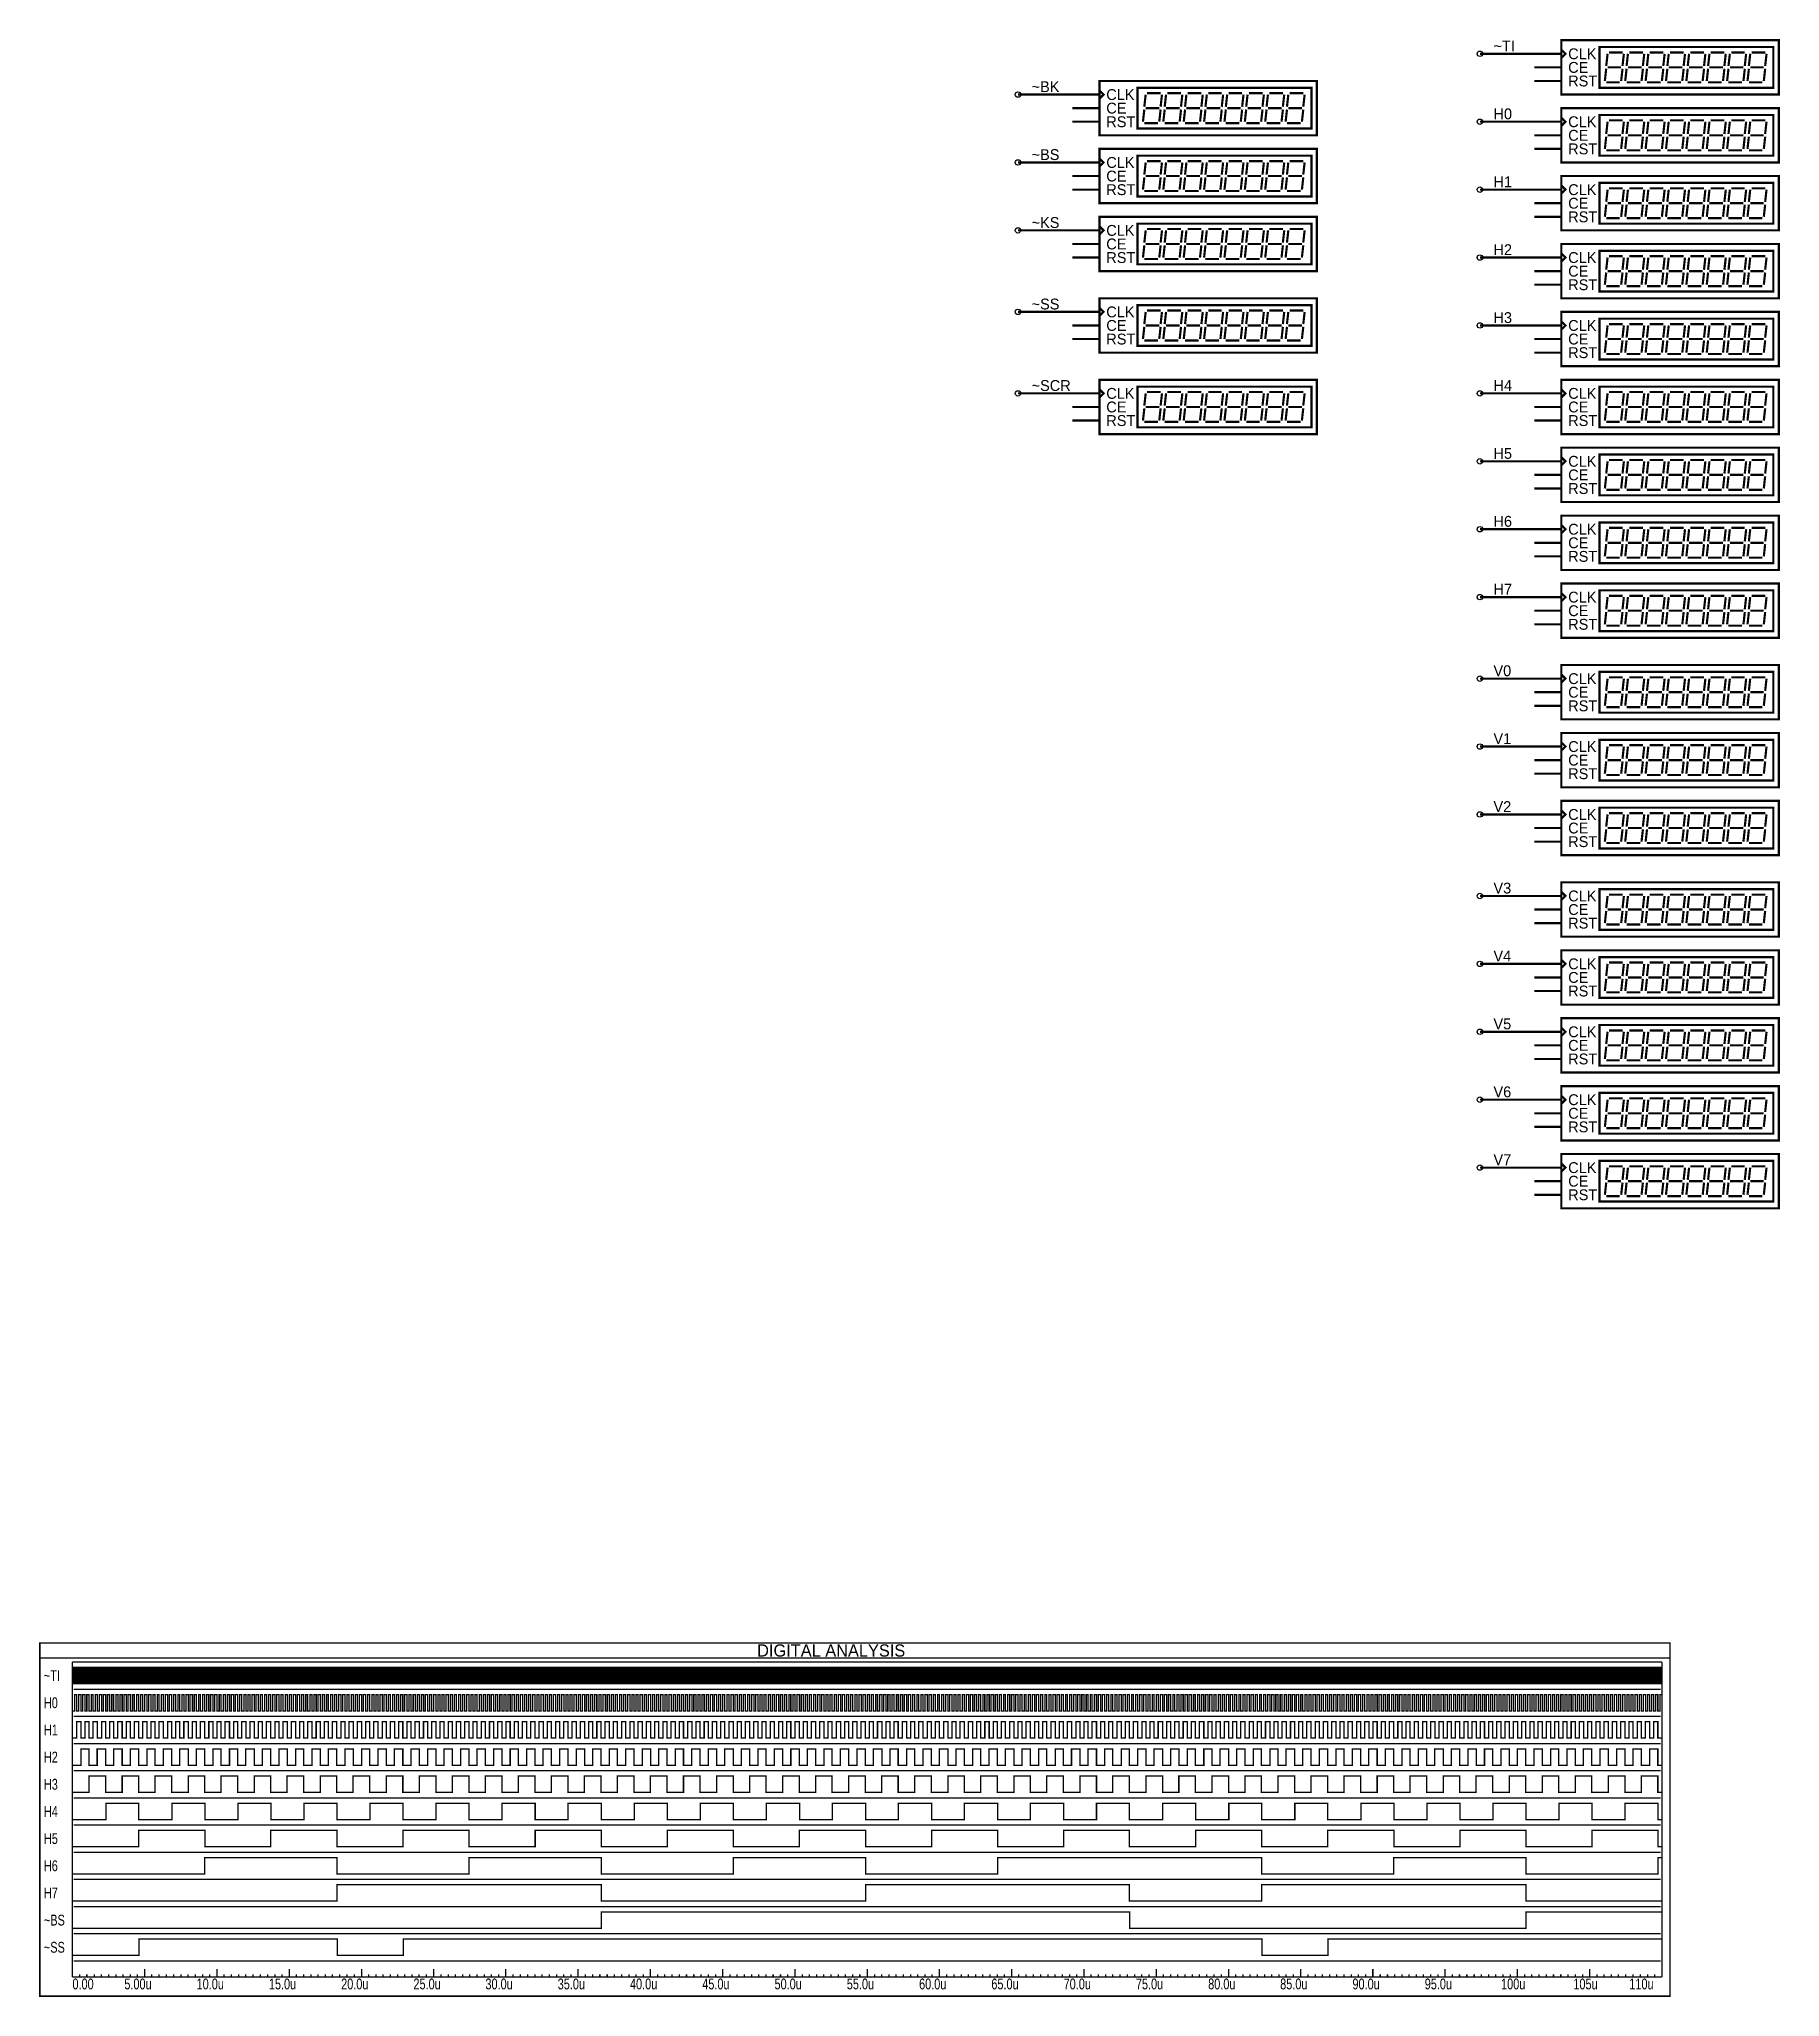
# Model space of a CAD drawing. Header units: inches. Extents: x -20.2 to 17.1, y -12.7 to 4.3.
# Drawn here: x -20.2 to -7.39, y -12.71 to 1.71 of the extents above; entities that cross this region are included whole.
import ezdxf

# ---------------------------------------------------------------- set-up
doc = ezdxf.new("R2010")
doc.units = ezdxf.units.IN
doc.layers.get('0').update_dxf_attribs({"linetype": 'CONTINUOUS'})
for name, color, linetype in [('1', 1, 'CONTINUOUS'), ('2', 2, 'CONTINUOUS'), ('3', 3, 'CONTINUOUS')]:
    doc.layers.add(name, color=color, linetype=linetype)

msp = doc.modelspace()

# ---------------------------------------------------------------- texts
for s, p in [('~TI', (-9.5, 1.618)), ('CLK', (-8.95, 1.56)), ('CE', (-8.95, 1.46)), ('~BK', (-12.9, 1.318)), ('CLK', (-12.35, 1.26)), ('RST', (-8.95, 1.36)), ('CE', (-12.35, 1.16)), ('H0', (-9.5, 1.118)), ('RST', (-12.35, 1.06)), ('CLK', (-8.95, 1.06)), ('CE', (-8.95, 0.96)), ('~BS', (-12.9, 0.818)), ('RST', (-8.95, 0.86)), ('CLK', (-12.35, 0.76)), ('CE', (-12.35, 0.66)), ('RST', (-12.35, 0.56)), ('H1', (-9.5, 0.618)), ('CLK', (-8.95, 0.56)), ('CE', (-8.95, 0.46)), ('RST', (-8.95, 0.36)), ('~KS', (-12.9, 0.318)), ('CLK', (-12.35, 0.26)), ('CE', (-12.35, 0.16)), ('H2', (-9.5, 0.118)), ('RST', (-12.35, 0.06)), ('CLK', (-8.95, 0.06)), ('CE', (-8.95, -0.04)), ('RST', (-8.95, -0.14)), ('~SS', (-12.9, -0.282)), ('CLK', (-12.35, -0.34)), ('CE', (-12.35, -0.44)), ('H3', (-9.5, -0.382)), ('CLK', (-8.95, -0.44)), ('RST', (-12.35, -0.54)), ('CE', (-8.95, -0.54)), ('RST', (-8.95, -0.64)), ('~SCR', (-12.9, -0.882)), ('CLK', (-12.35, -0.94)), ('H4', (-9.5, -0.882)), ('CLK', (-8.95, -0.94)), ('CE', (-12.35, -1.04)), ('CE', (-8.95, -1.04)), ('RST', (-12.35, -1.14)), ('RST', (-8.95, -1.14)), ('H5', (-9.5, -1.382)), ('CLK', (-8.95, -1.44)), ('CE', (-8.95, -1.54)), ('RST', (-8.95, -1.64)), ('H6', (-9.5, -1.882)), ('CLK', (-8.95, -1.94)), ('CE', (-8.95, -2.04)), ('RST', (-8.95, -2.14)), ('H7', (-9.5, -2.382)), ('CLK', (-8.95, -2.44)), ('CE', (-8.95, -2.54)), ('RST', (-8.95, -2.64)), ('V0', (-9.5, -2.982)), ('CLK', (-8.95, -3.04)), ('CE', (-8.95, -3.14)), ('RST', (-8.95, -3.24)), ('V1', (-9.5, -3.482)), ('CLK', (-8.95, -3.54)), ('CE', (-8.95, -3.64)), ('RST', (-8.95, -3.74)), ('V2', (-9.5, -3.982)), ('CLK', (-8.95, -4.04)), ('CE', (-8.95, -4.14)), ('RST', (-8.95, -4.24)), ('V3', (-9.5, -4.582)), ('CLK', (-8.95, -4.64)), ('CE', (-8.95, -4.74)), ('RST', (-8.95, -4.84)), ('V4', (-9.5, -5.082)), ('CLK', (-8.95, -5.14)), ('CE', (-8.95, -5.24)), ('RST', (-8.95, -5.34)), ('V5', (-9.5, -5.582)), ('CLK', (-8.95, -5.64)), ('CE', (-8.95, -5.74)), ('RST', (-8.95, -5.84)), ('V6', (-9.5, -6.082)), ('CLK', (-8.95, -6.14)), ('CE', (-8.95, -6.24)), ('RST', (-8.95, -6.34)), ('V7', (-9.5, -6.582)), ('CLK', (-8.95, -6.64)), ('CE', (-8.95, -6.74)), ('RST', (-8.95, -6.84))]:
    msp.add_text(s, height=0.08).set_placement(p)
at = {"layer": '1'}
msp.add_text('DIGITAL ANALYSIS', height=0.09, dxfattribs=at).set_placement((-14.92, -10.2))
at = {"layer": '2', "width": 0.75}
for s, p in [('0.00', (-19.96, -12.65)), ('5.00u', (-19.578, -12.65)), ('10.0u', (-19.046, -12.65)), ('15.0u', (-18.514, -12.65)), ('20.0u', (-17.982, -12.65)), ('25.0u', (-17.45, -12.65)), ('30.0u', (-16.92, -12.65)), ('35.0u', (-16.388, -12.65)), ('40.0u', (-15.856, -12.65)), ('45.0u', (-15.324, -12.65)), ('50.0u', (-14.792, -12.65)), ('55.0u', (-14.26, -12.65)), ('60.0u', (-13.728, -12.65)), ('65.0u', (-13.196, -12.65)), ('70.0u', (-12.664, -12.65)), ('75.0u', (-12.132, -12.65)), ('80.0u', (-11.6, -12.65)), ('85.0u', (-11.07, -12.65)), ('90.0u', (-10.538, -12.65)), ('95.0u', (-10.006, -12.65)), ('100u', (-9.444, -12.65)), ('105u', (-8.912, -12.65)), ('110u', (-8.5, -12.65))]:
    msp.add_text(s, height=0.08, dxfattribs=at).set_placement(p)
at = {"layer": '3', "width": 0.75}
for s, p in [('~TI', (-20.17, -10.38)), ('H0', (-20.17, -10.58)), ('H1', (-20.17, -10.78)), ('H2', (-20.17, -10.98)), ('H3', (-20.17, -11.18)), ('H4', (-20.17, -11.38)), ('H5', (-20.17, -11.58)), ('H6', (-20.17, -11.78)), ('H7', (-20.17, -11.98)), ('~BS', (-20.17, -12.18)), ('~SS', (-20.17, -12.38))]:
    msp.add_text(s, height=0.08, dxfattribs=at).set_placement(p)

# ---------------------------------------------------------------- linework, layer by layer
for points, const_width in [([(-9.2, 1.6), (-9.6, 1.6)], 0.016), ([(-9.2, 1.6), (-9, 1.6)], 0.016), ([(-9, 1.3), (-7.4, 1.3), (-7.4, 1.7), (-9, 1.7), (-9, 1.3)], 0.016), ([(-9, 1.63), (-8.97, 1.6), (-9, 1.57), (-9, 1.63)], 0.016), ([(-8.72, 1.35), (-7.44, 1.35), (-7.44, 1.65), (-8.72, 1.65), (-8.72, 1.35)], 0.016), ([(-8.66, 1.6), (-8.67, 1.51)], 0.016), ([(-8.65, 1.61), (-8.55, 1.61)], 0.016), ([(-8.54, 1.6), (-8.55, 1.51)], 0.016), ([(-8.51, 1.6), (-8.52, 1.51)], 0.016), ([(-8.5, 1.61), (-8.4, 1.61)], 0.016), ([(-8.39, 1.6), (-8.4, 1.51)], 0.016), ([(-8.36, 1.6), (-8.37, 1.51)], 0.016), ([(-8.35, 1.61), (-8.25, 1.61)], 0.016), ([(-8.24, 1.6), (-8.25, 1.51)], 0.016), ([(-8.21, 1.6), (-8.22, 1.51)], 0.016), ([(-8.2, 1.61), (-8.1, 1.61)], 0.016), ([(-8.09, 1.6), (-8.1, 1.51)], 0.016), ([(-8.06, 1.6), (-8.07, 1.51)], 0.016), ([(-8.05, 1.61), (-7.95, 1.61)], 0.016), ([(-7.94, 1.6), (-7.95, 1.51)], 0.016), ([(-7.91, 1.6), (-7.92, 1.51)], 0.016), ([(-7.9, 1.61), (-7.8, 1.61)], 0.016), ([(-7.79, 1.6), (-7.8, 1.51)], 0.016), ([(-7.76, 1.6), (-7.77, 1.51)], 0.016), ([(-7.75, 1.61), (-7.65, 1.61)], 0.016), ([(-7.64, 1.6), (-7.65, 1.51)], 0.016), ([(-7.61, 1.6), (-7.62, 1.51)], 0.016), ([(-7.6, 1.61), (-7.5, 1.61)], 0.016), ([(-7.49, 1.6), (-7.5, 1.51)], 0.016), ([(-9.2, 1.5), (-9, 1.5)], 0.016), ([(-8.67, 1.49), (-8.68, 1.4)], 0.016), ([(-8.66, 1.5), (-8.56, 1.5)], 0.016), ([(-8.55, 1.49), (-8.56, 1.4)], 0.016), ([(-8.52, 1.49), (-8.53, 1.4)], 0.016), ([(-8.51, 1.5), (-8.41, 1.5)], 0.016), ([(-8.4, 1.49), (-8.41, 1.4)], 0.016), ([(-8.37, 1.49), (-8.38, 1.4)], 0.016), ([(-8.36, 1.5), (-8.26, 1.5)], 0.016), ([(-8.25, 1.49), (-8.26, 1.4)], 0.016), ([(-8.22, 1.49), (-8.23, 1.4)], 0.016), ([(-8.21, 1.5), (-8.11, 1.5)], 0.016), ([(-8.1, 1.49), (-8.11, 1.4)], 0.016), ([(-8.07, 1.49), (-8.08, 1.4)], 0.016), ([(-8.06, 1.5), (-7.96, 1.5)], 0.016), ([(-7.95, 1.49), (-7.96, 1.4)], 0.016), ([(-7.92, 1.49), (-7.93, 1.4)], 0.016), ([(-7.91, 1.5), (-7.81, 1.5)], 0.016), ([(-7.8, 1.49), (-7.81, 1.4)], 0.016), ([(-7.77, 1.49), (-7.78, 1.4)], 0.016), ([(-7.76, 1.5), (-7.66, 1.5)], 0.016), ([(-7.65, 1.49), (-7.66, 1.4)], 0.016), ([(-7.62, 1.49), (-7.63, 1.4)], 0.016), ([(-7.61, 1.5), (-7.51, 1.5)], 0.016), ([(-7.5, 1.49), (-7.51, 1.4)], 0.016), ([(-12.6, 1.3), (-13, 1.3)], 0.016), ([(-12.6, 1.3), (-12.4, 1.3)], 0.016), ([(-12.4, 1), (-10.8, 1), (-10.8, 1.4), (-12.4, 1.4), (-12.4, 1)], 0.016), ([(-12.4, 1.33), (-12.37, 1.3), (-12.4, 1.27), (-12.4, 1.33)], 0.016), ([(-12.12, 1.05), (-10.84, 1.05), (-10.84, 1.35), (-12.12, 1.35), (-12.12, 1.05)], 0.016), ([(-12.06, 1.3), (-12.07, 1.21)], 0.016), ([(-12.05, 1.31), (-11.95, 1.31)], 0.016), ([(-11.94, 1.3), (-11.95, 1.21)], 0.016), ([(-11.91, 1.3), (-11.92, 1.21)], 0.016), ([(-11.9, 1.31), (-11.8, 1.31)], 0.016), ([(-11.79, 1.3), (-11.8, 1.21)], 0.016), ([(-11.76, 1.3), (-11.77, 1.21)], 0.016), ([(-11.75, 1.31), (-11.65, 1.31)], 0.016), ([(-11.64, 1.3), (-11.65, 1.21)], 0.016), ([(-11.61, 1.3), (-11.62, 1.21)], 0.016), ([(-11.6, 1.31), (-11.5, 1.31)], 0.016), ([(-11.49, 1.3), (-11.5, 1.21)], 0.016), ([(-11.46, 1.3), (-11.47, 1.21)], 0.016), ([(-11.45, 1.31), (-11.35, 1.31)], 0.016), ([(-11.34, 1.3), (-11.35, 1.21)], 0.016), ([(-11.31, 1.3), (-11.32, 1.21)], 0.016), ([(-11.3, 1.31), (-11.2, 1.31)], 0.016), ([(-11.19, 1.3), (-11.2, 1.21)], 0.016), ([(-11.16, 1.3), (-11.17, 1.21)], 0.016), ([(-11.15, 1.31), (-11.05, 1.31)], 0.016), ([(-11.04, 1.3), (-11.05, 1.21)], 0.016), ([(-11.01, 1.3), (-11.02, 1.21)], 0.016), ([(-11, 1.31), (-10.9, 1.31)], 0.016), ([(-10.89, 1.3), (-10.9, 1.21)], 0.016), ([(-9.2, 1.4), (-9, 1.4)], 0.016), ([(-8.67, 1.39), (-8.57, 1.39)], 0.016), ([(-8.52, 1.39), (-8.42, 1.39)], 0.016), ([(-8.37, 1.39), (-8.27, 1.39)], 0.016), ([(-8.22, 1.39), (-8.12, 1.39)], 0.016), ([(-8.07, 1.39), (-7.97, 1.39)], 0.016), ([(-7.92, 1.39), (-7.82, 1.39)], 0.016), ([(-7.77, 1.39), (-7.67, 1.39)], 0.016), ([(-7.62, 1.39), (-7.52, 1.39)], 0.016), ([(-12.6, 1.2), (-12.4, 1.2)], 0.016), ([(-12.07, 1.19), (-12.08, 1.1)], 0.016), ([(-12.06, 1.2), (-11.96, 1.2)], 0.016), ([(-11.95, 1.19), (-11.96, 1.1)], 0.016), ([(-11.92, 1.19), (-11.93, 1.1)], 0.016), ([(-11.91, 1.2), (-11.81, 1.2)], 0.016), ([(-11.8, 1.19), (-11.81, 1.1)], 0.016), ([(-11.77, 1.19), (-11.78, 1.1)], 0.016), ([(-11.76, 1.2), (-11.66, 1.2)], 0.016), ([(-11.65, 1.19), (-11.66, 1.1)], 0.016), ([(-11.62, 1.19), (-11.63, 1.1)], 0.016), ([(-11.61, 1.2), (-11.51, 1.2)], 0.016), ([(-11.5, 1.19), (-11.51, 1.1)], 0.016), ([(-11.47, 1.19), (-11.48, 1.1)], 0.016), ([(-11.46, 1.2), (-11.36, 1.2)], 0.016), ([(-11.35, 1.19), (-11.36, 1.1)], 0.016), ([(-11.32, 1.19), (-11.33, 1.1)], 0.016), ([(-11.31, 1.2), (-11.21, 1.2)], 0.016), ([(-11.2, 1.19), (-11.21, 1.1)], 0.016), ([(-11.17, 1.19), (-11.18, 1.1)], 0.016), ([(-11.16, 1.2), (-11.06, 1.2)], 0.016), ([(-11.05, 1.19), (-11.06, 1.1)], 0.016), ([(-11.02, 1.19), (-11.03, 1.1)], 0.016), ([(-11.01, 1.2), (-10.91, 1.2)], 0.016), ([(-10.9, 1.19), (-10.91, 1.1)], 0.016), ([(-9, 0.8), (-7.4, 0.8), (-7.4, 1.2), (-9, 1.2), (-9, 0.8)], 0.016), ([(-8.72, 0.85), (-7.44, 0.85), (-7.44, 1.15), (-8.72, 1.15), (-8.72, 0.85)], 0.016), ([(-12.6, 1.1), (-12.4, 1.1)], 0.016), ([(-12.07, 1.09), (-11.97, 1.09)], 0.016), ([(-11.92, 1.09), (-11.82, 1.09)], 0.016), ([(-11.77, 1.09), (-11.67, 1.09)], 0.016), ([(-11.62, 1.09), (-11.52, 1.09)], 0.016), ([(-11.47, 1.09), (-11.37, 1.09)], 0.016), ([(-11.32, 1.09), (-11.22, 1.09)], 0.016), ([(-11.17, 1.09), (-11.07, 1.09)], 0.016), ([(-11.02, 1.09), (-10.92, 1.09)], 0.016), ([(-9.2, 1.1), (-9.6, 1.1)], 0.016), ([(-9.2, 1.1), (-9, 1.1)], 0.016), ([(-9, 1.13), (-8.97, 1.1), (-9, 1.07), (-9, 1.13)], 0.016), ([(-8.66, 1.1), (-8.67, 1.01)], 0.016), ([(-8.65, 1.11), (-8.55, 1.11)], 0.016), ([(-8.54, 1.1), (-8.55, 1.01)], 0.016), ([(-8.51, 1.1), (-8.52, 1.01)], 0.016), ([(-8.5, 1.11), (-8.4, 1.11)], 0.016), ([(-8.39, 1.1), (-8.4, 1.01)], 0.016), ([(-8.36, 1.1), (-8.37, 1.01)], 0.016), ([(-8.35, 1.11), (-8.25, 1.11)], 0.016), ([(-8.24, 1.1), (-8.25, 1.01)], 0.016), ([(-8.21, 1.1), (-8.22, 1.01)], 0.016), ([(-8.2, 1.11), (-8.1, 1.11)], 0.016), ([(-8.09, 1.1), (-8.1, 1.01)], 0.016), ([(-8.06, 1.1), (-8.07, 1.01)], 0.016), ([(-8.05, 1.11), (-7.95, 1.11)], 0.016), ([(-7.94, 1.1), (-7.95, 1.01)], 0.016), ([(-7.91, 1.1), (-7.92, 1.01)], 0.016), ([(-7.9, 1.11), (-7.8, 1.11)], 0.016), ([(-7.79, 1.1), (-7.8, 1.01)], 0.016), ([(-7.76, 1.1), (-7.77, 1.01)], 0.016), ([(-7.75, 1.11), (-7.65, 1.11)], 0.016), ([(-7.64, 1.1), (-7.65, 1.01)], 0.016), ([(-7.61, 1.1), (-7.62, 1.01)], 0.016), ([(-7.6, 1.11), (-7.5, 1.11)], 0.016), ([(-7.49, 1.1), (-7.5, 1.01)], 0.016), ([(-12.4, 0.5), (-10.8, 0.5), (-10.8, 0.9), (-12.4, 0.9), (-12.4, 0.5)], 0.016), ([(-9.2, 1), (-9, 1)], 0.016), ([(-9.2, 0.9), (-9, 0.9)], 0.016), ([(-8.67, 0.99), (-8.68, 0.9)], 0.016), ([(-8.67, 0.89), (-8.57, 0.89)], 0.016), ([(-8.66, 1), (-8.56, 1)], 0.016), ([(-8.55, 0.99), (-8.56, 0.9)], 0.016), ([(-8.52, 0.99), (-8.53, 0.9)], 0.016), ([(-8.52, 0.89), (-8.42, 0.89)], 0.016), ([(-8.51, 1), (-8.41, 1)], 0.016), ([(-8.4, 0.99), (-8.41, 0.9)], 0.016), ([(-8.37, 0.99), (-8.38, 0.9)], 0.016), ([(-8.37, 0.89), (-8.27, 0.89)], 0.016), ([(-8.36, 1), (-8.26, 1)], 0.016), ([(-8.25, 0.99), (-8.26, 0.9)], 0.016), ([(-8.22, 0.99), (-8.23, 0.9)], 0.016), ([(-8.22, 0.89), (-8.12, 0.89)], 0.016), ([(-8.21, 1), (-8.11, 1)], 0.016), ([(-8.1, 0.99), (-8.11, 0.9)], 0.016), ([(-8.07, 0.99), (-8.08, 0.9)], 0.016), ([(-8.07, 0.89), (-7.97, 0.89)], 0.016), ([(-8.06, 1), (-7.96, 1)], 0.016), ([(-7.95, 0.99), (-7.96, 0.9)], 0.016), ([(-7.92, 0.99), (-7.93, 0.9)], 0.016), ([(-7.92, 0.89), (-7.82, 0.89)], 0.016), ([(-7.91, 1), (-7.81, 1)], 0.016), ([(-7.8, 0.99), (-7.81, 0.9)], 0.016), ([(-7.77, 0.99), (-7.78, 0.9)], 0.016), ([(-7.77, 0.89), (-7.67, 0.89)], 0.016), ([(-7.76, 1), (-7.66, 1)], 0.016), ([(-7.65, 0.99), (-7.66, 0.9)], 0.016), ([(-7.62, 0.99), (-7.63, 0.9)], 0.016), ([(-7.62, 0.89), (-7.52, 0.89)], 0.016), ([(-7.61, 1), (-7.51, 1)], 0.016), ([(-7.5, 0.99), (-7.51, 0.9)], 0.016), ([(-12.6, 0.8), (-13, 0.8)], 0.016), ([(-12.6, 0.8), (-12.4, 0.8)], 0.016), ([(-12.4, 0.83), (-12.37, 0.8), (-12.4, 0.77), (-12.4, 0.83)], 0.016), ([(-12.12, 0.55), (-10.84, 0.55), (-10.84, 0.85), (-12.12, 0.85), (-12.12, 0.55)], 0.016), ([(-12.06, 0.8), (-12.07, 0.71)], 0.016), ([(-12.05, 0.81), (-11.95, 0.81)], 0.016), ([(-11.94, 0.8), (-11.95, 0.71)], 0.016), ([(-11.91, 0.8), (-11.92, 0.71)], 0.016), ([(-11.9, 0.81), (-11.8, 0.81)], 0.016), ([(-11.79, 0.8), (-11.8, 0.71)], 0.016), ([(-11.76, 0.8), (-11.77, 0.71)], 0.016), ([(-11.75, 0.81), (-11.65, 0.81)], 0.016), ([(-11.64, 0.8), (-11.65, 0.71)], 0.016), ([(-11.61, 0.8), (-11.62, 0.71)], 0.016), ([(-11.6, 0.81), (-11.5, 0.81)], 0.016), ([(-11.49, 0.8), (-11.5, 0.71)], 0.016), ([(-11.46, 0.8), (-11.47, 0.71)], 0.016), ([(-11.45, 0.81), (-11.35, 0.81)], 0.016), ([(-11.34, 0.8), (-11.35, 0.71)], 0.016), ([(-11.31, 0.8), (-11.32, 0.71)], 0.016), ([(-11.3, 0.81), (-11.2, 0.81)], 0.016), ([(-11.19, 0.8), (-11.2, 0.71)], 0.016), ([(-11.16, 0.8), (-11.17, 0.71)], 0.016), ([(-11.15, 0.81), (-11.05, 0.81)], 0.016), ([(-11.04, 0.8), (-11.05, 0.71)], 0.016), ([(-11.01, 0.8), (-11.02, 0.71)], 0.016), ([(-11, 0.81), (-10.9, 0.81)], 0.016), ([(-10.89, 0.8), (-10.9, 0.71)], 0.016), ([(-12.6, 0.7), (-12.4, 0.7)], 0.016), ([(-12.6, 0.6), (-12.4, 0.6)], 0.016), ([(-12.07, 0.69), (-12.08, 0.6)], 0.016), ([(-12.07, 0.59), (-11.97, 0.59)], 0.016), ([(-12.06, 0.7), (-11.96, 0.7)], 0.016), ([(-11.95, 0.69), (-11.96, 0.6)], 0.016), ([(-11.92, 0.69), (-11.93, 0.6)], 0.016), ([(-11.92, 0.59), (-11.82, 0.59)], 0.016), ([(-11.91, 0.7), (-11.81, 0.7)], 0.016), ([(-11.8, 0.69), (-11.81, 0.6)], 0.016), ([(-11.77, 0.69), (-11.78, 0.6)], 0.016), ([(-11.77, 0.59), (-11.67, 0.59)], 0.016), ([(-11.76, 0.7), (-11.66, 0.7)], 0.016), ([(-11.65, 0.69), (-11.66, 0.6)], 0.016), ([(-11.62, 0.69), (-11.63, 0.6)], 0.016), ([(-11.62, 0.59), (-11.52, 0.59)], 0.016), ([(-11.61, 0.7), (-11.51, 0.7)], 0.016), ([(-11.5, 0.69), (-11.51, 0.6)], 0.016), ([(-11.47, 0.69), (-11.48, 0.6)], 0.016), ([(-11.47, 0.59), (-11.37, 0.59)], 0.016), ([(-11.46, 0.7), (-11.36, 0.7)], 0.016), ([(-11.35, 0.69), (-11.36, 0.6)], 0.016), ([(-11.32, 0.69), (-11.33, 0.6)], 0.016), ([(-11.32, 0.59), (-11.22, 0.59)], 0.016), ([(-11.31, 0.7), (-11.21, 0.7)], 0.016), ([(-11.2, 0.69), (-11.21, 0.6)], 0.016), ([(-11.17, 0.69), (-11.18, 0.6)], 0.016), ([(-11.17, 0.59), (-11.07, 0.59)], 0.016), ([(-11.16, 0.7), (-11.06, 0.7)], 0.016), ([(-11.05, 0.69), (-11.06, 0.6)], 0.016), ([(-11.02, 0.69), (-11.03, 0.6)], 0.016), ([(-11.02, 0.59), (-10.92, 0.59)], 0.016), ([(-11.01, 0.7), (-10.91, 0.7)], 0.016), ([(-10.9, 0.69), (-10.91, 0.6)], 0.016), ([(-9.2, 0.6), (-9.6, 0.6)], 0.016), ([(-9.2, 0.6), (-9, 0.6)], 0.016), ([(-9, 0.3), (-7.4, 0.3), (-7.4, 0.7), (-9, 0.7), (-9, 0.3)], 0.016), ([(-9, 0.63), (-8.97, 0.6), (-9, 0.57), (-9, 0.63)], 0.016), ([(-8.72, 0.35), (-7.44, 0.35), (-7.44, 0.65), (-8.72, 0.65), (-8.72, 0.35)], 0.016), ([(-8.66, 0.6), (-8.67, 0.51)], 0.016), ([(-8.65, 0.61), (-8.55, 0.61)], 0.016), ([(-8.54, 0.6), (-8.55, 0.51)], 0.016), ([(-8.51, 0.6), (-8.52, 0.51)], 0.016), ([(-8.5, 0.61), (-8.4, 0.61)], 0.016), ([(-8.39, 0.6), (-8.4, 0.51)], 0.016), ([(-8.36, 0.6), (-8.37, 0.51)], 0.016), ([(-8.35, 0.61), (-8.25, 0.61)], 0.016), ([(-8.24, 0.6), (-8.25, 0.51)], 0.016), ([(-8.21, 0.6), (-8.22, 0.51)], 0.016), ([(-8.2, 0.61), (-8.1, 0.61)], 0.016), ([(-8.09, 0.6), (-8.1, 0.51)], 0.016), ([(-8.06, 0.6), (-8.07, 0.51)], 0.016), ([(-8.05, 0.61), (-7.95, 0.61)], 0.016), ([(-7.94, 0.6), (-7.95, 0.51)], 0.016), ([(-7.91, 0.6), (-7.92, 0.51)], 0.016), ([(-7.9, 0.61), (-7.8, 0.61)], 0.016), ([(-7.79, 0.6), (-7.8, 0.51)], 0.016), ([(-7.76, 0.6), (-7.77, 0.51)], 0.016), ([(-7.75, 0.61), (-7.65, 0.61)], 0.016), ([(-7.64, 0.6), (-7.65, 0.51)], 0.016), ([(-7.61, 0.6), (-7.62, 0.51)], 0.016), ([(-7.6, 0.61), (-7.5, 0.61)], 0.016), ([(-7.49, 0.6), (-7.5, 0.51)], 0.016), ([(-9.2, 0.5), (-9, 0.5)], 0.016), ([(-8.67, 0.49), (-8.68, 0.4)], 0.016), ([(-8.66, 0.5), (-8.56, 0.5)], 0.016), ([(-8.55, 0.49), (-8.56, 0.4)], 0.016), ([(-8.52, 0.49), (-8.53, 0.4)], 0.016), ([(-8.51, 0.5), (-8.41, 0.5)], 0.016), ([(-8.4, 0.49), (-8.41, 0.4)], 0.016), ([(-8.37, 0.49), (-8.38, 0.4)], 0.016), ([(-8.36, 0.5), (-8.26, 0.5)], 0.016), ([(-8.25, 0.49), (-8.26, 0.4)], 0.016), ([(-8.22, 0.49), (-8.23, 0.4)], 0.016), ([(-8.21, 0.5), (-8.11, 0.5)], 0.016), ([(-8.1, 0.49), (-8.11, 0.4)], 0.016), ([(-8.07, 0.49), (-8.08, 0.4)], 0.016), ([(-8.06, 0.5), (-7.96, 0.5)], 0.016), ([(-7.95, 0.49), (-7.96, 0.4)], 0.016), ([(-7.92, 0.49), (-7.93, 0.4)], 0.016), ([(-7.91, 0.5), (-7.81, 0.5)], 0.016), ([(-7.8, 0.49), (-7.81, 0.4)], 0.016), ([(-7.77, 0.49), (-7.78, 0.4)], 0.016), ([(-7.76, 0.5), (-7.66, 0.5)], 0.016), ([(-7.65, 0.49), (-7.66, 0.4)], 0.016), ([(-7.62, 0.49), (-7.63, 0.4)], 0.016), ([(-7.61, 0.5), (-7.51, 0.5)], 0.016), ([(-7.5, 0.49), (-7.51, 0.4)], 0.016), ([(-12.6, 0.3), (-13, 0.3)], 0.016), ([(-12.6, 0.3), (-12.4, 0.3)], 0.016), ([(-12.4, 0), (-10.8, 0), (-10.8, 0.4), (-12.4, 0.4), (-12.4, 0)], 0.016), ([(-12.4, 0.33), (-12.37, 0.3), (-12.4, 0.27), (-12.4, 0.33)], 0.016), ([(-12.12, 0.05), (-10.84, 0.05), (-10.84, 0.35), (-12.12, 0.35), (-12.12, 0.05)], 0.016), ([(-12.06, 0.3), (-12.07, 0.21)], 0.016), ([(-12.05, 0.31), (-11.95, 0.31)], 0.016), ([(-11.94, 0.3), (-11.95, 0.21)], 0.016), ([(-11.91, 0.3), (-11.92, 0.21)], 0.016), ([(-11.9, 0.31), (-11.8, 0.31)], 0.016), ([(-11.79, 0.3), (-11.8, 0.21)], 0.016), ([(-11.76, 0.3), (-11.77, 0.21)], 0.016), ([(-11.75, 0.31), (-11.65, 0.31)], 0.016), ([(-11.64, 0.3), (-11.65, 0.21)], 0.016), ([(-11.61, 0.3), (-11.62, 0.21)], 0.016), ([(-11.6, 0.31), (-11.5, 0.31)], 0.016), ([(-11.49, 0.3), (-11.5, 0.21)], 0.016), ([(-11.46, 0.3), (-11.47, 0.21)], 0.016), ([(-11.45, 0.31), (-11.35, 0.31)], 0.016), ([(-11.34, 0.3), (-11.35, 0.21)], 0.016), ([(-11.31, 0.3), (-11.32, 0.21)], 0.016), ([(-11.3, 0.31), (-11.2, 0.31)], 0.016), ([(-11.19, 0.3), (-11.2, 0.21)], 0.016), ([(-11.16, 0.3), (-11.17, 0.21)], 0.016), ([(-11.15, 0.31), (-11.05, 0.31)], 0.016), ([(-11.04, 0.3), (-11.05, 0.21)], 0.016), ([(-11.01, 0.3), (-11.02, 0.21)], 0.016), ([(-11, 0.31), (-10.9, 0.31)], 0.016), ([(-10.89, 0.3), (-10.9, 0.21)], 0.016), ([(-9.2, 0.4), (-9, 0.4)], 0.016), ([(-8.67, 0.39), (-8.57, 0.39)], 0.016), ([(-8.52, 0.39), (-8.42, 0.39)], 0.016), ([(-8.37, 0.39), (-8.27, 0.39)], 0.016), ([(-8.22, 0.39), (-8.12, 0.39)], 0.016), ([(-8.07, 0.39), (-7.97, 0.39)], 0.016), ([(-7.92, 0.39), (-7.82, 0.39)], 0.016), ([(-7.77, 0.39), (-7.67, 0.39)], 0.016), ([(-7.62, 0.39), (-7.52, 0.39)], 0.016), ([(-12.6, 0.2), (-12.4, 0.2)], 0.016), ([(-12.07, 0.19), (-12.08, 0.1)], 0.016), ([(-12.06, 0.2), (-11.96, 0.2)], 0.016), ([(-11.95, 0.19), (-11.96, 0.1)], 0.016), ([(-11.92, 0.19), (-11.93, 0.1)], 0.016), ([(-11.91, 0.2), (-11.81, 0.2)], 0.016), ([(-11.8, 0.19), (-11.81, 0.1)], 0.016), ([(-11.77, 0.19), (-11.78, 0.1)], 0.016), ([(-11.76, 0.2), (-11.66, 0.2)], 0.016), ([(-11.65, 0.19), (-11.66, 0.1)], 0.016), ([(-11.62, 0.19), (-11.63, 0.1)], 0.016), ([(-11.61, 0.2), (-11.51, 0.2)], 0.016), ([(-11.5, 0.19), (-11.51, 0.1)], 0.016), ([(-11.47, 0.19), (-11.48, 0.1)], 0.016), ([(-11.46, 0.2), (-11.36, 0.2)], 0.016), ([(-11.35, 0.19), (-11.36, 0.1)], 0.016), ([(-11.32, 0.19), (-11.33, 0.1)], 0.016), ([(-11.31, 0.2), (-11.21, 0.2)], 0.016), ([(-11.2, 0.19), (-11.21, 0.1)], 0.016), ([(-11.17, 0.19), (-11.18, 0.1)], 0.016), ([(-11.16, 0.2), (-11.06, 0.2)], 0.016), ([(-11.05, 0.19), (-11.06, 0.1)], 0.016), ([(-11.02, 0.19), (-11.03, 0.1)], 0.016), ([(-11.01, 0.2), (-10.91, 0.2)], 0.016), ([(-10.9, 0.19), (-10.91, 0.1)], 0.016), ([(-9, -0.2), (-7.4, -0.2), (-7.4, 0.2), (-9, 0.2), (-9, -0.2)], 0.016), ([(-8.72, -0.15), (-7.44, -0.15), (-7.44, 0.15), (-8.72, 0.15), (-8.72, -0.15)], 0.016), ([(-12.6, 0.1), (-12.4, 0.1)], 0.016), ([(-12.07, 0.09), (-11.97, 0.09)], 0.016), ([(-11.92, 0.09), (-11.82, 0.09)], 0.016), ([(-11.77, 0.09), (-11.67, 0.09)], 0.016), ([(-11.62, 0.09), (-11.52, 0.09)], 0.016), ([(-11.47, 0.09), (-11.37, 0.09)], 0.016), ([(-11.32, 0.09), (-11.22, 0.09)], 0.016), ([(-11.17, 0.09), (-11.07, 0.09)], 0.016), ([(-11.02, 0.09), (-10.92, 0.09)], 0.016), ([(-9.2, 0.1), (-9.6, 0.1)], 0.016), ([(-9.2, 0.1), (-9, 0.1)], 0.016), ([(-9.2, 0), (-9, 0)], 0.016), ([(-9, 0.13), (-8.97, 0.1), (-9, 0.07), (-9, 0.13)], 0.016), ([(-8.66, 0.1), (-8.67, 0.01)], 0.016), ([(-8.66, 0), (-8.56, 0)], 0.016), ([(-8.65, 0.11), (-8.55, 0.11)], 0.016), ([(-8.54, 0.1), (-8.55, 0.01)], 0.016), ([(-8.51, 0.1), (-8.52, 0.01)], 0.016), ([(-8.51, 0), (-8.41, 0)], 0.016), ([(-8.5, 0.11), (-8.4, 0.11)], 0.016), ([(-8.39, 0.1), (-8.4, 0.01)], 0.016), ([(-8.36, 0.1), (-8.37, 0.01)], 0.016), ([(-8.36, 0), (-8.26, 0)], 0.016), ([(-8.35, 0.11), (-8.25, 0.11)], 0.016), ([(-8.24, 0.1), (-8.25, 0.01)], 0.016), ([(-8.21, 0.1), (-8.22, 0.01)], 0.016), ([(-8.21, 0), (-8.11, 0)], 0.016), ([(-8.2, 0.11), (-8.1, 0.11)], 0.016), ([(-8.09, 0.1), (-8.1, 0.01)], 0.016), ([(-8.06, 0.1), (-8.07, 0.01)], 0.016), ([(-8.06, 0), (-7.96, 0)], 0.016), ([(-8.05, 0.11), (-7.95, 0.11)], 0.016), ([(-7.94, 0.1), (-7.95, 0.01)], 0.016), ([(-7.91, 0.1), (-7.92, 0.01)], 0.016), ([(-7.91, 0), (-7.81, 0)], 0.016), ([(-7.9, 0.11), (-7.8, 0.11)], 0.016), ([(-7.79, 0.1), (-7.8, 0.01)], 0.016), ([(-7.76, 0.1), (-7.77, 0.01)], 0.016), ([(-7.76, 0), (-7.66, 0)], 0.016), ([(-7.75, 0.11), (-7.65, 0.11)], 0.016), ([(-7.64, 0.1), (-7.65, 0.01)], 0.016), ([(-7.61, 0.1), (-7.62, 0.01)], 0.016), ([(-7.61, 0), (-7.51, 0)], 0.016), ([(-7.6, 0.11), (-7.5, 0.11)], 0.016), ([(-7.49, 0.1), (-7.5, 0.01)], 0.016), ([(-9.2, -0.1), (-9, -0.1)], 0.016), ([(-8.67, -0.01), (-8.68, -0.1)], 0.016), ([(-8.67, -0.11), (-8.57, -0.11)], 0.016), ([(-8.55, -0.01), (-8.56, -0.1)], 0.016), ([(-8.52, -0.01), (-8.53, -0.1)], 0.016), ([(-8.52, -0.11), (-8.42, -0.11)], 0.016), ([(-8.4, -0.01), (-8.41, -0.1)], 0.016), ([(-8.37, -0.01), (-8.38, -0.1)], 0.016), ([(-8.37, -0.11), (-8.27, -0.11)], 0.016), ([(-8.25, -0.01), (-8.26, -0.1)], 0.016), ([(-8.22, -0.01), (-8.23, -0.1)], 0.016), ([(-8.22, -0.11), (-8.12, -0.11)], 0.016), ([(-8.1, -0.01), (-8.11, -0.1)], 0.016), ([(-8.07, -0.01), (-8.08, -0.1)], 0.016), ([(-8.07, -0.11), (-7.97, -0.11)], 0.016), ([(-7.95, -0.01), (-7.96, -0.1)], 0.016), ([(-7.92, -0.01), (-7.93, -0.1)], 0.016), ([(-7.92, -0.11), (-7.82, -0.11)], 0.016), ([(-7.8, -0.01), (-7.81, -0.1)], 0.016), ([(-7.77, -0.01), (-7.78, -0.1)], 0.016), ([(-7.77, -0.11), (-7.67, -0.11)], 0.016), ([(-7.65, -0.01), (-7.66, -0.1)], 0.016), ([(-7.62, -0.01), (-7.63, -0.1)], 0.016), ([(-7.62, -0.11), (-7.52, -0.11)], 0.016), ([(-7.5, -0.01), (-7.51, -0.1)], 0.016), ([(-12.4, -0.6), (-10.8, -0.6), (-10.8, -0.2), (-12.4, -0.2), (-12.4, -0.6)], 0.016), ([(-12.4, -0.27), (-12.37, -0.3), (-12.4, -0.33), (-12.4, -0.27)], 0.016), ([(-12.12, -0.55), (-10.84, -0.55), (-10.84, -0.25), (-12.12, -0.25), (-12.12, -0.55)], 0.016), ([(-12.05, -0.29), (-11.95, -0.29)], 0.016), ([(-11.9, -0.29), (-11.8, -0.29)], 0.016), ([(-11.75, -0.29), (-11.65, -0.29)], 0.016), ([(-11.6, -0.29), (-11.5, -0.29)], 0.016), ([(-11.45, -0.29), (-11.35, -0.29)], 0.016), ([(-11.3, -0.29), (-11.2, -0.29)], 0.016), ([(-11.15, -0.29), (-11.05, -0.29)], 0.016), ([(-11, -0.29), (-10.9, -0.29)], 0.016), ([(-12.6, -0.3), (-13, -0.3)], 0.016), ([(-12.6, -0.3), (-12.4, -0.3)], 0.016), ([(-12.6, -0.4), (-12.4, -0.4)], 0.016), ([(-12.07, -0.41), (-12.08, -0.5)], 0.016), ([(-12.06, -0.3), (-12.07, -0.39)], 0.016), ([(-12.06, -0.4), (-11.96, -0.4)], 0.016), ([(-11.95, -0.41), (-11.96, -0.5)], 0.016), ([(-11.94, -0.3), (-11.95, -0.39)], 0.016), ([(-11.92, -0.41), (-11.93, -0.5)], 0.016), ([(-11.91, -0.3), (-11.92, -0.39)], 0.016), ([(-11.91, -0.4), (-11.81, -0.4)], 0.016), ([(-11.8, -0.41), (-11.81, -0.5)], 0.016), ([(-11.79, -0.3), (-11.8, -0.39)], 0.016), ([(-11.77, -0.41), (-11.78, -0.5)], 0.016), ([(-11.76, -0.3), (-11.77, -0.39)], 0.016), ([(-11.76, -0.4), (-11.66, -0.4)], 0.016), ([(-11.65, -0.41), (-11.66, -0.5)], 0.016), ([(-11.64, -0.3), (-11.65, -0.39)], 0.016), ([(-11.62, -0.41), (-11.63, -0.5)], 0.016), ([(-11.61, -0.3), (-11.62, -0.39)], 0.016), ([(-11.61, -0.4), (-11.51, -0.4)], 0.016), ([(-11.5, -0.41), (-11.51, -0.5)], 0.016), ([(-11.49, -0.3), (-11.5, -0.39)], 0.016), ([(-11.47, -0.41), (-11.48, -0.5)], 0.016), ([(-11.46, -0.3), (-11.47, -0.39)], 0.016), ([(-11.46, -0.4), (-11.36, -0.4)], 0.016), ([(-11.35, -0.41), (-11.36, -0.5)], 0.016), ([(-11.34, -0.3), (-11.35, -0.39)], 0.016), ([(-11.32, -0.41), (-11.33, -0.5)], 0.016), ([(-11.31, -0.3), (-11.32, -0.39)], 0.016), ([(-11.31, -0.4), (-11.21, -0.4)], 0.016), ([(-11.2, -0.41), (-11.21, -0.5)], 0.016), ([(-11.19, -0.3), (-11.2, -0.39)], 0.016), ([(-11.17, -0.41), (-11.18, -0.5)], 0.016), ([(-11.16, -0.3), (-11.17, -0.39)], 0.016), ([(-11.16, -0.4), (-11.06, -0.4)], 0.016), ([(-11.05, -0.41), (-11.06, -0.5)], 0.016), ([(-11.04, -0.3), (-11.05, -0.39)], 0.016), ([(-11.02, -0.41), (-11.03, -0.5)], 0.016), ([(-11.01, -0.3), (-11.02, -0.39)], 0.016), ([(-11.01, -0.4), (-10.91, -0.4)], 0.016), ([(-10.9, -0.41), (-10.91, -0.5)], 0.016), ([(-10.89, -0.3), (-10.9, -0.39)], 0.016), ([(-9.2, -0.4), (-9.6, -0.4)], 0.016), ([(-9.2, -0.4), (-9, -0.4)], 0.016), ([(-9, -0.7), (-7.4, -0.7), (-7.4, -0.3), (-9, -0.3), (-9, -0.7)], 0.016), ([(-9, -0.37), (-8.97, -0.4), (-9, -0.43), (-9, -0.37)], 0.016), ([(-8.72, -0.65), (-7.44, -0.65), (-7.44, -0.35), (-8.72, -0.35), (-8.72, -0.65)], 0.016), ([(-8.66, -0.4), (-8.67, -0.49)], 0.016), ([(-8.65, -0.39), (-8.55, -0.39)], 0.016), ([(-8.54, -0.4), (-8.55, -0.49)], 0.016), ([(-8.51, -0.4), (-8.52, -0.49)], 0.016), ([(-8.5, -0.39), (-8.4, -0.39)], 0.016), ([(-8.39, -0.4), (-8.4, -0.49)], 0.016), ([(-8.36, -0.4), (-8.37, -0.49)], 0.016), ([(-8.35, -0.39), (-8.25, -0.39)], 0.016), ([(-8.24, -0.4), (-8.25, -0.49)], 0.016), ([(-8.21, -0.4), (-8.22, -0.49)], 0.016), ([(-8.2, -0.39), (-8.1, -0.39)], 0.016), ([(-8.09, -0.4), (-8.1, -0.49)], 0.016), ([(-8.06, -0.4), (-8.07, -0.49)], 0.016), ([(-8.05, -0.39), (-7.95, -0.39)], 0.016), ([(-7.94, -0.4), (-7.95, -0.49)], 0.016), ([(-7.91, -0.4), (-7.92, -0.49)], 0.016), ([(-7.9, -0.39), (-7.8, -0.39)], 0.016), ([(-7.79, -0.4), (-7.8, -0.49)], 0.016), ([(-7.76, -0.4), (-7.77, -0.49)], 0.016), ([(-7.75, -0.39), (-7.65, -0.39)], 0.016), ([(-7.64, -0.4), (-7.65, -0.49)], 0.016), ([(-7.61, -0.4), (-7.62, -0.49)], 0.016), ([(-7.6, -0.39), (-7.5, -0.39)], 0.016), ([(-7.49, -0.4), (-7.5, -0.49)], 0.016), ([(-12.6, -0.5), (-12.4, -0.5)], 0.016), ([(-12.07, -0.51), (-11.97, -0.51)], 0.016), ([(-11.92, -0.51), (-11.82, -0.51)], 0.016), ([(-11.77, -0.51), (-11.67, -0.51)], 0.016), ([(-11.62, -0.51), (-11.52, -0.51)], 0.016), ([(-11.47, -0.51), (-11.37, -0.51)], 0.016), ([(-11.32, -0.51), (-11.22, -0.51)], 0.016), ([(-11.17, -0.51), (-11.07, -0.51)], 0.016), ([(-11.02, -0.51), (-10.92, -0.51)], 0.016), ([(-9.2, -0.5), (-9, -0.5)], 0.016), ([(-8.67, -0.51), (-8.68, -0.6)], 0.016), ([(-8.66, -0.5), (-8.56, -0.5)], 0.016), ([(-8.55, -0.51), (-8.56, -0.6)], 0.016), ([(-8.52, -0.51), (-8.53, -0.6)], 0.016), ([(-8.51, -0.5), (-8.41, -0.5)], 0.016), ([(-8.4, -0.51), (-8.41, -0.6)], 0.016), ([(-8.37, -0.51), (-8.38, -0.6)], 0.016), ([(-8.36, -0.5), (-8.26, -0.5)], 0.016), ([(-8.25, -0.51), (-8.26, -0.6)], 0.016), ([(-8.22, -0.51), (-8.23, -0.6)], 0.016), ([(-8.21, -0.5), (-8.11, -0.5)], 0.016), ([(-8.1, -0.51), (-8.11, -0.6)], 0.016), ([(-8.07, -0.51), (-8.08, -0.6)], 0.016), ([(-8.06, -0.5), (-7.96, -0.5)], 0.016), ([(-7.95, -0.51), (-7.96, -0.6)], 0.016), ([(-7.92, -0.51), (-7.93, -0.6)], 0.016), ([(-7.91, -0.5), (-7.81, -0.5)], 0.016), ([(-7.8, -0.51), (-7.81, -0.6)], 0.016), ([(-7.77, -0.51), (-7.78, -0.6)], 0.016), ([(-7.76, -0.5), (-7.66, -0.5)], 0.016), ([(-7.65, -0.51), (-7.66, -0.6)], 0.016), ([(-7.62, -0.51), (-7.63, -0.6)], 0.016), ([(-7.61, -0.5), (-7.51, -0.5)], 0.016), ([(-7.5, -0.51), (-7.51, -0.6)], 0.016), ([(-9.2, -0.6), (-9, -0.6)], 0.016), ([(-8.67, -0.61), (-8.57, -0.61)], 0.016), ([(-8.52, -0.61), (-8.42, -0.61)], 0.016), ([(-8.37, -0.61), (-8.27, -0.61)], 0.016), ([(-8.22, -0.61), (-8.12, -0.61)], 0.016), ([(-8.07, -0.61), (-7.97, -0.61)], 0.016), ([(-7.92, -0.61), (-7.82, -0.61)], 0.016), ([(-7.77, -0.61), (-7.67, -0.61)], 0.016), ([(-7.62, -0.61), (-7.52, -0.61)], 0.016), ([(-12.4, -1.2), (-10.8, -1.2), (-10.8, -0.8), (-12.4, -0.8), (-12.4, -1.2)], 0.016), ([(-12.4, -0.87), (-12.37, -0.9), (-12.4, -0.93), (-12.4, -0.87)], 0.016), ([(-12.12, -1.15), (-10.84, -1.15), (-10.84, -0.85), (-12.12, -0.85), (-12.12, -1.15)], 0.016), ([(-9, -1.2), (-7.4, -1.2), (-7.4, -0.8), (-9, -0.8), (-9, -1.2)], 0.016), ([(-9, -0.87), (-8.97, -0.9), (-9, -0.93), (-9, -0.87)], 0.016), ([(-8.72, -1.15), (-7.44, -1.15), (-7.44, -0.85), (-8.72, -0.85), (-8.72, -1.15)], 0.016), ([(-12.6, -0.9), (-13, -0.9)], 0.016), ([(-12.6, -0.9), (-12.4, -0.9)], 0.016), ([(-12.6, -1), (-12.4, -1)], 0.016), ([(-12.07, -1.01), (-12.08, -1.1)], 0.016), ([(-12.06, -0.9), (-12.07, -0.99)], 0.016), ([(-12.06, -1), (-11.96, -1)], 0.016), ([(-12.05, -0.89), (-11.95, -0.89)], 0.016), ([(-11.95, -1.01), (-11.96, -1.1)], 0.016), ([(-11.94, -0.9), (-11.95, -0.99)], 0.016), ([(-11.92, -1.01), (-11.93, -1.1)], 0.016), ([(-11.91, -0.9), (-11.92, -0.99)], 0.016), ([(-11.91, -1), (-11.81, -1)], 0.016), ([(-11.9, -0.89), (-11.8, -0.89)], 0.016), ([(-11.8, -1.01), (-11.81, -1.1)], 0.016), ([(-11.79, -0.9), (-11.8, -0.99)], 0.016), ([(-11.77, -1.01), (-11.78, -1.1)], 0.016), ([(-11.76, -0.9), (-11.77, -0.99)], 0.016), ([(-11.76, -1), (-11.66, -1)], 0.016), ([(-11.75, -0.89), (-11.65, -0.89)], 0.016), ([(-11.65, -1.01), (-11.66, -1.1)], 0.016), ([(-11.64, -0.9), (-11.65, -0.99)], 0.016), ([(-11.62, -1.01), (-11.63, -1.1)], 0.016), ([(-11.61, -0.9), (-11.62, -0.99)], 0.016), ([(-11.61, -1), (-11.51, -1)], 0.016), ([(-11.6, -0.89), (-11.5, -0.89)], 0.016), ([(-11.5, -1.01), (-11.51, -1.1)], 0.016), ([(-11.49, -0.9), (-11.5, -0.99)], 0.016), ([(-11.47, -1.01), (-11.48, -1.1)], 0.016), ([(-11.46, -0.9), (-11.47, -0.99)], 0.016), ([(-11.46, -1), (-11.36, -1)], 0.016), ([(-11.45, -0.89), (-11.35, -0.89)], 0.016), ([(-11.35, -1.01), (-11.36, -1.1)], 0.016), ([(-11.34, -0.9), (-11.35, -0.99)], 0.016), ([(-11.32, -1.01), (-11.33, -1.1)], 0.016), ([(-11.31, -0.9), (-11.32, -0.99)], 0.016), ([(-11.31, -1), (-11.21, -1)], 0.016), ([(-11.3, -0.89), (-11.2, -0.89)], 0.016), ([(-11.2, -1.01), (-11.21, -1.1)], 0.016), ([(-11.19, -0.9), (-11.2, -0.99)], 0.016), ([(-11.17, -1.01), (-11.18, -1.1)], 0.016), ([(-11.16, -0.9), (-11.17, -0.99)], 0.016), ([(-11.16, -1), (-11.06, -1)], 0.016), ([(-11.15, -0.89), (-11.05, -0.89)], 0.016), ([(-11.05, -1.01), (-11.06, -1.1)], 0.016), ([(-11.04, -0.9), (-11.05, -0.99)], 0.016), ([(-11.02, -1.01), (-11.03, -1.1)], 0.016), ([(-11.01, -0.9), (-11.02, -0.99)], 0.016), ([(-11.01, -1), (-10.91, -1)], 0.016), ([(-11, -0.89), (-10.9, -0.89)], 0.016), ([(-10.9, -1.01), (-10.91, -1.1)], 0.016), ([(-10.89, -0.9), (-10.9, -0.99)], 0.016), ([(-9.2, -0.9), (-9.6, -0.9)], 0.016), ([(-9.2, -0.9), (-9, -0.9)], 0.016), ([(-9.2, -1), (-9, -1)], 0.016), ([(-8.67, -1.01), (-8.68, -1.1)], 0.016), ([(-8.66, -0.9), (-8.67, -0.99)], 0.016), ([(-8.66, -1), (-8.56, -1)], 0.016), ([(-8.65, -0.89), (-8.55, -0.89)], 0.016), ([(-8.55, -1.01), (-8.56, -1.1)], 0.016), ([(-8.54, -0.9), (-8.55, -0.99)], 0.016), ([(-8.52, -1.01), (-8.53, -1.1)], 0.016), ([(-8.51, -0.9), (-8.52, -0.99)], 0.016), ([(-8.51, -1), (-8.41, -1)], 0.016), ([(-8.5, -0.89), (-8.4, -0.89)], 0.016), ([(-8.4, -1.01), (-8.41, -1.1)], 0.016), ([(-8.39, -0.9), (-8.4, -0.99)], 0.016), ([(-8.37, -1.01), (-8.38, -1.1)], 0.016), ([(-8.36, -0.9), (-8.37, -0.99)], 0.016), ([(-8.36, -1), (-8.26, -1)], 0.016), ([(-8.35, -0.89), (-8.25, -0.89)], 0.016), ([(-8.25, -1.01), (-8.26, -1.1)], 0.016), ([(-8.24, -0.9), (-8.25, -0.99)], 0.016), ([(-8.22, -1.01), (-8.23, -1.1)], 0.016), ([(-8.21, -0.9), (-8.22, -0.99)], 0.016), ([(-8.21, -1), (-8.11, -1)], 0.016), ([(-8.2, -0.89), (-8.1, -0.89)], 0.016), ([(-8.1, -1.01), (-8.11, -1.1)], 0.016), ([(-8.09, -0.9), (-8.1, -0.99)], 0.016), ([(-8.07, -1.01), (-8.08, -1.1)], 0.016), ([(-8.06, -0.9), (-8.07, -0.99)], 0.016), ([(-8.06, -1), (-7.96, -1)], 0.016), ([(-8.05, -0.89), (-7.95, -0.89)], 0.016), ([(-7.95, -1.01), (-7.96, -1.1)], 0.016), ([(-7.94, -0.9), (-7.95, -0.99)], 0.016), ([(-7.92, -1.01), (-7.93, -1.1)], 0.016), ([(-7.91, -0.9), (-7.92, -0.99)], 0.016), ([(-7.91, -1), (-7.81, -1)], 0.016), ([(-7.9, -0.89), (-7.8, -0.89)], 0.016), ([(-7.8, -1.01), (-7.81, -1.1)], 0.016), ([(-7.79, -0.9), (-7.8, -0.99)], 0.016), ([(-7.77, -1.01), (-7.78, -1.1)], 0.016), ([(-7.76, -0.9), (-7.77, -0.99)], 0.016), ([(-7.76, -1), (-7.66, -1)], 0.016), ([(-7.75, -0.89), (-7.65, -0.89)], 0.016), ([(-7.65, -1.01), (-7.66, -1.1)], 0.016), ([(-7.64, -0.9), (-7.65, -0.99)], 0.016), ([(-7.62, -1.01), (-7.63, -1.1)], 0.016), ([(-7.61, -0.9), (-7.62, -0.99)], 0.016), ([(-7.61, -1), (-7.51, -1)], 0.016), ([(-7.6, -0.89), (-7.5, -0.89)], 0.016), ([(-7.5, -1.01), (-7.51, -1.1)], 0.016), ([(-7.49, -0.9), (-7.5, -0.99)], 0.016), ([(-12.6, -1.1), (-12.4, -1.1)], 0.016), ([(-12.07, -1.11), (-11.97, -1.11)], 0.016), ([(-11.92, -1.11), (-11.82, -1.11)], 0.016), ([(-11.77, -1.11), (-11.67, -1.11)], 0.016), ([(-11.62, -1.11), (-11.52, -1.11)], 0.016), ([(-11.47, -1.11), (-11.37, -1.11)], 0.016), ([(-11.32, -1.11), (-11.22, -1.11)], 0.016), ([(-11.17, -1.11), (-11.07, -1.11)], 0.016), ([(-11.02, -1.11), (-10.92, -1.11)], 0.016), ([(-9.2, -1.1), (-9, -1.1)], 0.016), ([(-8.67, -1.11), (-8.57, -1.11)], 0.016), ([(-8.52, -1.11), (-8.42, -1.11)], 0.016), ([(-8.37, -1.11), (-8.27, -1.11)], 0.016), ([(-8.22, -1.11), (-8.12, -1.11)], 0.016), ([(-8.07, -1.11), (-7.97, -1.11)], 0.016), ([(-7.92, -1.11), (-7.82, -1.11)], 0.016), ([(-7.77, -1.11), (-7.67, -1.11)], 0.016), ([(-7.62, -1.11), (-7.52, -1.11)], 0.016), ([(-9, -1.7), (-7.4, -1.7), (-7.4, -1.3), (-9, -1.3), (-9, -1.7)], 0.016), ([(-9.2, -1.4), (-9.6, -1.4)], 0.016), ([(-9.2, -1.4), (-9, -1.4)], 0.016), ([(-9, -1.37), (-8.97, -1.4), (-9, -1.43), (-9, -1.37)], 0.016), ([(-8.72, -1.65), (-7.44, -1.65), (-7.44, -1.35), (-8.72, -1.35), (-8.72, -1.65)], 0.016), ([(-8.66, -1.4), (-8.67, -1.49)], 0.016), ([(-8.65, -1.39), (-8.55, -1.39)], 0.016), ([(-8.54, -1.4), (-8.55, -1.49)], 0.016), ([(-8.51, -1.4), (-8.52, -1.49)], 0.016), ([(-8.5, -1.39), (-8.4, -1.39)], 0.016), ([(-8.39, -1.4), (-8.4, -1.49)], 0.016), ([(-8.36, -1.4), (-8.37, -1.49)], 0.016), ([(-8.35, -1.39), (-8.25, -1.39)], 0.016), ([(-8.24, -1.4), (-8.25, -1.49)], 0.016), ([(-8.21, -1.4), (-8.22, -1.49)], 0.016), ([(-8.2, -1.39), (-8.1, -1.39)], 0.016), ([(-8.09, -1.4), (-8.1, -1.49)], 0.016), ([(-8.06, -1.4), (-8.07, -1.49)], 0.016), ([(-8.05, -1.39), (-7.95, -1.39)], 0.016), ([(-7.94, -1.4), (-7.95, -1.49)], 0.016), ([(-7.91, -1.4), (-7.92, -1.49)], 0.016), ([(-7.9, -1.39), (-7.8, -1.39)], 0.016), ([(-7.79, -1.4), (-7.8, -1.49)], 0.016), ([(-7.76, -1.4), (-7.77, -1.49)], 0.016), ([(-7.75, -1.39), (-7.65, -1.39)], 0.016), ([(-7.64, -1.4), (-7.65, -1.49)], 0.016), ([(-7.61, -1.4), (-7.62, -1.49)], 0.016), ([(-7.6, -1.39), (-7.5, -1.39)], 0.016), ([(-7.49, -1.4), (-7.5, -1.49)], 0.016), ([(-9.2, -1.5), (-9, -1.5)], 0.016), ([(-8.67, -1.51), (-8.68, -1.6)], 0.016), ([(-8.66, -1.5), (-8.56, -1.5)], 0.016), ([(-8.55, -1.51), (-8.56, -1.6)], 0.016), ([(-8.52, -1.51), (-8.53, -1.6)], 0.016), ([(-8.51, -1.5), (-8.41, -1.5)], 0.016), ([(-8.4, -1.51), (-8.41, -1.6)], 0.016), ([(-8.37, -1.51), (-8.38, -1.6)], 0.016), ([(-8.36, -1.5), (-8.26, -1.5)], 0.016), ([(-8.25, -1.51), (-8.26, -1.6)], 0.016), ([(-8.22, -1.51), (-8.23, -1.6)], 0.016), ([(-8.21, -1.5), (-8.11, -1.5)], 0.016), ([(-8.1, -1.51), (-8.11, -1.6)], 0.016), ([(-8.07, -1.51), (-8.08, -1.6)], 0.016), ([(-8.06, -1.5), (-7.96, -1.5)], 0.016), ([(-7.95, -1.51), (-7.96, -1.6)], 0.016), ([(-7.92, -1.51), (-7.93, -1.6)], 0.016), ([(-7.91, -1.5), (-7.81, -1.5)], 0.016), ([(-7.8, -1.51), (-7.81, -1.6)], 0.016), ([(-7.77, -1.51), (-7.78, -1.6)], 0.016), ([(-7.76, -1.5), (-7.66, -1.5)], 0.016), ([(-7.65, -1.51), (-7.66, -1.6)], 0.016), ([(-7.62, -1.51), (-7.63, -1.6)], 0.016), ([(-7.61, -1.5), (-7.51, -1.5)], 0.016), ([(-7.5, -1.51), (-7.51, -1.6)], 0.016), ([(-9.2, -1.6), (-9, -1.6)], 0.016), ([(-8.67, -1.61), (-8.57, -1.61)], 0.016), ([(-8.52, -1.61), (-8.42, -1.61)], 0.016), ([(-8.37, -1.61), (-8.27, -1.61)], 0.016), ([(-8.22, -1.61), (-8.12, -1.61)], 0.016), ([(-8.07, -1.61), (-7.97, -1.61)], 0.016), ([(-7.92, -1.61), (-7.82, -1.61)], 0.016), ([(-7.77, -1.61), (-7.67, -1.61)], 0.016), ([(-7.62, -1.61), (-7.52, -1.61)], 0.016), ([(-9, -2.2), (-7.4, -2.2), (-7.4, -1.8), (-9, -1.8), (-9, -2.2)], 0.016), ([(-9, -1.87), (-8.97, -1.9), (-9, -1.93), (-9, -1.87)], 0.016), ([(-8.72, -2.15), (-7.44, -2.15), (-7.44, -1.85), (-8.72, -1.85), (-8.72, -2.15)], 0.016), ([(-9.2, -1.9), (-9.6, -1.9)], 0.016), ([(-9.2, -1.9), (-9, -1.9)], 0.016), ([(-9.2, -2), (-9, -2)], 0.016), ([(-8.67, -2.01), (-8.68, -2.1)], 0.016), ([(-8.66, -1.9), (-8.67, -1.99)], 0.016), ([(-8.66, -2), (-8.56, -2)], 0.016), ([(-8.65, -1.89), (-8.55, -1.89)], 0.016), ([(-8.55, -2.01), (-8.56, -2.1)], 0.016), ([(-8.54, -1.9), (-8.55, -1.99)], 0.016), ([(-8.52, -2.01), (-8.53, -2.1)], 0.016), ([(-8.51, -1.9), (-8.52, -1.99)], 0.016), ([(-8.51, -2), (-8.41, -2)], 0.016), ([(-8.5, -1.89), (-8.4, -1.89)], 0.016), ([(-8.4, -2.01), (-8.41, -2.1)], 0.016), ([(-8.39, -1.9), (-8.4, -1.99)], 0.016), ([(-8.37, -2.01), (-8.38, -2.1)], 0.016), ([(-8.36, -1.9), (-8.37, -1.99)], 0.016), ([(-8.36, -2), (-8.26, -2)], 0.016), ([(-8.35, -1.89), (-8.25, -1.89)], 0.016), ([(-8.25, -2.01), (-8.26, -2.1)], 0.016), ([(-8.24, -1.9), (-8.25, -1.99)], 0.016), ([(-8.22, -2.01), (-8.23, -2.1)], 0.016), ([(-8.21, -1.9), (-8.22, -1.99)], 0.016), ([(-8.21, -2), (-8.11, -2)], 0.016), ([(-8.2, -1.89), (-8.1, -1.89)], 0.016), ([(-8.1, -2.01), (-8.11, -2.1)], 0.016), ([(-8.09, -1.9), (-8.1, -1.99)], 0.016), ([(-8.07, -2.01), (-8.08, -2.1)], 0.016), ([(-8.06, -1.9), (-8.07, -1.99)], 0.016), ([(-8.06, -2), (-7.96, -2)], 0.016), ([(-8.05, -1.89), (-7.95, -1.89)], 0.016), ([(-7.95, -2.01), (-7.96, -2.1)], 0.016), ([(-7.94, -1.9), (-7.95, -1.99)], 0.016), ([(-7.92, -2.01), (-7.93, -2.1)], 0.016), ([(-7.91, -1.9), (-7.92, -1.99)], 0.016), ([(-7.91, -2), (-7.81, -2)], 0.016), ([(-7.9, -1.89), (-7.8, -1.89)], 0.016), ([(-7.8, -2.01), (-7.81, -2.1)], 0.016), ([(-7.79, -1.9), (-7.8, -1.99)], 0.016), ([(-7.77, -2.01), (-7.78, -2.1)], 0.016), ([(-7.76, -1.9), (-7.77, -1.99)], 0.016), ([(-7.76, -2), (-7.66, -2)], 0.016), ([(-7.75, -1.89), (-7.65, -1.89)], 0.016), ([(-7.65, -2.01), (-7.66, -2.1)], 0.016), ([(-7.64, -1.9), (-7.65, -1.99)], 0.016), ([(-7.62, -2.01), (-7.63, -2.1)], 0.016), ([(-7.61, -1.9), (-7.62, -1.99)], 0.016), ([(-7.61, -2), (-7.51, -2)], 0.016), ([(-7.6, -1.89), (-7.5, -1.89)], 0.016), ([(-7.5, -2.01), (-7.51, -2.1)], 0.016), ([(-7.49, -1.9), (-7.5, -1.99)], 0.016), ([(-9.2, -2.1), (-9, -2.1)], 0.016), ([(-8.67, -2.11), (-8.57, -2.11)], 0.016), ([(-8.52, -2.11), (-8.42, -2.11)], 0.016), ([(-8.37, -2.11), (-8.27, -2.11)], 0.016), ([(-8.22, -2.11), (-8.12, -2.11)], 0.016), ([(-8.07, -2.11), (-7.97, -2.11)], 0.016), ([(-7.92, -2.11), (-7.82, -2.11)], 0.016), ([(-7.77, -2.11), (-7.67, -2.11)], 0.016), ([(-7.62, -2.11), (-7.52, -2.11)], 0.016), ([(-9, -2.7), (-7.4, -2.7), (-7.4, -2.3), (-9, -2.3), (-9, -2.7)], 0.016), ([(-9.2, -2.4), (-9.6, -2.4)], 0.016), ([(-9.2, -2.4), (-9, -2.4)], 0.016), ([(-9, -2.37), (-8.97, -2.4), (-9, -2.43), (-9, -2.37)], 0.016), ([(-8.72, -2.65), (-7.44, -2.65), (-7.44, -2.35), (-8.72, -2.35), (-8.72, -2.65)], 0.016), ([(-8.66, -2.4), (-8.67, -2.49)], 0.016), ([(-8.65, -2.39), (-8.55, -2.39)], 0.016), ([(-8.54, -2.4), (-8.55, -2.49)], 0.016), ([(-8.51, -2.4), (-8.52, -2.49)], 0.016), ([(-8.5, -2.39), (-8.4, -2.39)], 0.016), ([(-8.39, -2.4), (-8.4, -2.49)], 0.016), ([(-8.36, -2.4), (-8.37, -2.49)], 0.016), ([(-8.35, -2.39), (-8.25, -2.39)], 0.016), ([(-8.24, -2.4), (-8.25, -2.49)], 0.016), ([(-8.21, -2.4), (-8.22, -2.49)], 0.016), ([(-8.2, -2.39), (-8.1, -2.39)], 0.016), ([(-8.09, -2.4), (-8.1, -2.49)], 0.016), ([(-8.06, -2.4), (-8.07, -2.49)], 0.016), ([(-8.05, -2.39), (-7.95, -2.39)], 0.016), ([(-7.94, -2.4), (-7.95, -2.49)], 0.016), ([(-7.91, -2.4), (-7.92, -2.49)], 0.016), ([(-7.9, -2.39), (-7.8, -2.39)], 0.016), ([(-7.79, -2.4), (-7.8, -2.49)], 0.016), ([(-7.76, -2.4), (-7.77, -2.49)], 0.016), ([(-7.75, -2.39), (-7.65, -2.39)], 0.016), ([(-7.64, -2.4), (-7.65, -2.49)], 0.016), ([(-7.61, -2.4), (-7.62, -2.49)], 0.016), ([(-7.6, -2.39), (-7.5, -2.39)], 0.016), ([(-7.49, -2.4), (-7.5, -2.49)], 0.016), ([(-9.2, -2.5), (-9, -2.5)], 0.016), ([(-9.2, -2.6), (-9, -2.6)], 0.016), ([(-8.67, -2.51), (-8.68, -2.6)], 0.016), ([(-8.66, -2.5), (-8.56, -2.5)], 0.016), ([(-8.55, -2.51), (-8.56, -2.6)], 0.016), ([(-8.52, -2.51), (-8.53, -2.6)], 0.016), ([(-8.51, -2.5), (-8.41, -2.5)], 0.016), ([(-8.4, -2.51), (-8.41, -2.6)], 0.016), ([(-8.37, -2.51), (-8.38, -2.6)], 0.016), ([(-8.36, -2.5), (-8.26, -2.5)], 0.016), ([(-8.25, -2.51), (-8.26, -2.6)], 0.016), ([(-8.22, -2.51), (-8.23, -2.6)], 0.016), ([(-8.21, -2.5), (-8.11, -2.5)], 0.016), ([(-8.1, -2.51), (-8.11, -2.6)], 0.016), ([(-8.07, -2.51), (-8.08, -2.6)], 0.016), ([(-8.06, -2.5), (-7.96, -2.5)], 0.016), ([(-7.95, -2.51), (-7.96, -2.6)], 0.016), ([(-7.92, -2.51), (-7.93, -2.6)], 0.016), ([(-7.91, -2.5), (-7.81, -2.5)], 0.016), ([(-7.8, -2.51), (-7.81, -2.6)], 0.016), ([(-7.77, -2.51), (-7.78, -2.6)], 0.016), ([(-7.76, -2.5), (-7.66, -2.5)], 0.016), ([(-7.65, -2.51), (-7.66, -2.6)], 0.016), ([(-7.62, -2.51), (-7.63, -2.6)], 0.016), ([(-7.61, -2.5), (-7.51, -2.5)], 0.016), ([(-7.5, -2.51), (-7.51, -2.6)], 0.016), ([(-8.67, -2.61), (-8.57, -2.61)], 0.016), ([(-8.52, -2.61), (-8.42, -2.61)], 0.016), ([(-8.37, -2.61), (-8.27, -2.61)], 0.016), ([(-8.22, -2.61), (-8.12, -2.61)], 0.016), ([(-8.07, -2.61), (-7.97, -2.61)], 0.016), ([(-7.92, -2.61), (-7.82, -2.61)], 0.016), ([(-7.77, -2.61), (-7.67, -2.61)], 0.016), ([(-7.62, -2.61), (-7.52, -2.61)], 0.016), ([(-9.2, -3), (-9.6, -3)], 0.016), ([(-9.2, -3), (-9, -3)], 0.016), ([(-9, -3.3), (-7.4, -3.3), (-7.4, -2.9), (-9, -2.9), (-9, -3.3)], 0.016), ([(-9, -2.97), (-8.97, -3), (-9, -3.03), (-9, -2.97)], 0.016), ([(-8.72, -3.25), (-7.44, -3.25), (-7.44, -2.95), (-8.72, -2.95), (-8.72, -3.25)], 0.016), ([(-8.66, -3), (-8.67, -3.09)], 0.016), ([(-8.65, -2.99), (-8.55, -2.99)], 0.016), ([(-8.54, -3), (-8.55, -3.09)], 0.016), ([(-8.51, -3), (-8.52, -3.09)], 0.016), ([(-8.5, -2.99), (-8.4, -2.99)], 0.016), ([(-8.39, -3), (-8.4, -3.09)], 0.016), ([(-8.36, -3), (-8.37, -3.09)], 0.016), ([(-8.35, -2.99), (-8.25, -2.99)], 0.016), ([(-8.24, -3), (-8.25, -3.09)], 0.016), ([(-8.21, -3), (-8.22, -3.09)], 0.016), ([(-8.2, -2.99), (-8.1, -2.99)], 0.016), ([(-8.09, -3), (-8.1, -3.09)], 0.016), ([(-8.06, -3), (-8.07, -3.09)], 0.016), ([(-8.05, -2.99), (-7.95, -2.99)], 0.016), ([(-7.94, -3), (-7.95, -3.09)], 0.016), ([(-7.91, -3), (-7.92, -3.09)], 0.016), ([(-7.9, -2.99), (-7.8, -2.99)], 0.016), ([(-7.79, -3), (-7.8, -3.09)], 0.016), ([(-7.76, -3), (-7.77, -3.09)], 0.016), ([(-7.75, -2.99), (-7.65, -2.99)], 0.016), ([(-7.64, -3), (-7.65, -3.09)], 0.016), ([(-7.61, -3), (-7.62, -3.09)], 0.016), ([(-7.6, -2.99), (-7.5, -2.99)], 0.016), ([(-7.49, -3), (-7.5, -3.09)], 0.016), ([(-9.2, -3.1), (-9, -3.1)], 0.016), ([(-8.67, -3.11), (-8.68, -3.2)], 0.016), ([(-8.66, -3.1), (-8.56, -3.1)], 0.016), ([(-8.55, -3.11), (-8.56, -3.2)], 0.016), ([(-8.52, -3.11), (-8.53, -3.2)], 0.016), ([(-8.51, -3.1), (-8.41, -3.1)], 0.016), ([(-8.4, -3.11), (-8.41, -3.2)], 0.016), ([(-8.37, -3.11), (-8.38, -3.2)], 0.016), ([(-8.36, -3.1), (-8.26, -3.1)], 0.016), ([(-8.25, -3.11), (-8.26, -3.2)], 0.016), ([(-8.22, -3.11), (-8.23, -3.2)], 0.016), ([(-8.21, -3.1), (-8.11, -3.1)], 0.016), ([(-8.1, -3.11), (-8.11, -3.2)], 0.016), ([(-8.07, -3.11), (-8.08, -3.2)], 0.016), ([(-8.06, -3.1), (-7.96, -3.1)], 0.016), ([(-7.95, -3.11), (-7.96, -3.2)], 0.016), ([(-7.92, -3.11), (-7.93, -3.2)], 0.016), ([(-7.91, -3.1), (-7.81, -3.1)], 0.016), ([(-7.8, -3.11), (-7.81, -3.2)], 0.016), ([(-7.77, -3.11), (-7.78, -3.2)], 0.016), ([(-7.76, -3.1), (-7.66, -3.1)], 0.016), ([(-7.65, -3.11), (-7.66, -3.2)], 0.016), ([(-7.62, -3.11), (-7.63, -3.2)], 0.016), ([(-7.61, -3.1), (-7.51, -3.1)], 0.016), ([(-7.5, -3.11), (-7.51, -3.2)], 0.016), ([(-9.2, -3.2), (-9, -3.2)], 0.016), ([(-8.67, -3.21), (-8.57, -3.21)], 0.016), ([(-8.52, -3.21), (-8.42, -3.21)], 0.016), ([(-8.37, -3.21), (-8.27, -3.21)], 0.016), ([(-8.22, -3.21), (-8.12, -3.21)], 0.016), ([(-8.07, -3.21), (-7.97, -3.21)], 0.016), ([(-7.92, -3.21), (-7.82, -3.21)], 0.016), ([(-7.77, -3.21), (-7.67, -3.21)], 0.016), ([(-7.62, -3.21), (-7.52, -3.21)], 0.016), ([(-9, -3.8), (-7.4, -3.8), (-7.4, -3.4), (-9, -3.4), (-9, -3.8)], 0.016), ([(-8.72, -3.75), (-7.44, -3.75), (-7.44, -3.45), (-8.72, -3.45), (-8.72, -3.75)], 0.016), ([(-9.2, -3.5), (-9.6, -3.5)], 0.016), ([(-9.2, -3.5), (-9, -3.5)], 0.016), ([(-9.2, -3.6), (-9, -3.6)], 0.016), ([(-9, -3.47), (-8.97, -3.5), (-9, -3.53), (-9, -3.47)], 0.016), ([(-8.67, -3.61), (-8.68, -3.7)], 0.016), ([(-8.66, -3.5), (-8.67, -3.59)], 0.016), ([(-8.66, -3.6), (-8.56, -3.6)], 0.016), ([(-8.65, -3.49), (-8.55, -3.49)], 0.016), ([(-8.55, -3.61), (-8.56, -3.7)], 0.016), ([(-8.54, -3.5), (-8.55, -3.59)], 0.016), ([(-8.52, -3.61), (-8.53, -3.7)], 0.016), ([(-8.51, -3.5), (-8.52, -3.59)], 0.016), ([(-8.51, -3.6), (-8.41, -3.6)], 0.016), ([(-8.5, -3.49), (-8.4, -3.49)], 0.016), ([(-8.4, -3.61), (-8.41, -3.7)], 0.016), ([(-8.39, -3.5), (-8.4, -3.59)], 0.016), ([(-8.37, -3.61), (-8.38, -3.7)], 0.016), ([(-8.36, -3.5), (-8.37, -3.59)], 0.016), ([(-8.36, -3.6), (-8.26, -3.6)], 0.016), ([(-8.35, -3.49), (-8.25, -3.49)], 0.016), ([(-8.25, -3.61), (-8.26, -3.7)], 0.016), ([(-8.24, -3.5), (-8.25, -3.59)], 0.016), ([(-8.22, -3.61), (-8.23, -3.7)], 0.016), ([(-8.21, -3.5), (-8.22, -3.59)], 0.016), ([(-8.21, -3.6), (-8.11, -3.6)], 0.016), ([(-8.2, -3.49), (-8.1, -3.49)], 0.016), ([(-8.1, -3.61), (-8.11, -3.7)], 0.016), ([(-8.09, -3.5), (-8.1, -3.59)], 0.016), ([(-8.07, -3.61), (-8.08, -3.7)], 0.016), ([(-8.06, -3.5), (-8.07, -3.59)], 0.016), ([(-8.06, -3.6), (-7.96, -3.6)], 0.016), ([(-8.05, -3.49), (-7.95, -3.49)], 0.016), ([(-7.95, -3.61), (-7.96, -3.7)], 0.016), ([(-7.94, -3.5), (-7.95, -3.59)], 0.016), ([(-7.92, -3.61), (-7.93, -3.7)], 0.016), ([(-7.91, -3.5), (-7.92, -3.59)], 0.016), ([(-7.91, -3.6), (-7.81, -3.6)], 0.016), ([(-7.9, -3.49), (-7.8, -3.49)], 0.016), ([(-7.8, -3.61), (-7.81, -3.7)], 0.016), ([(-7.79, -3.5), (-7.8, -3.59)], 0.016), ([(-7.77, -3.61), (-7.78, -3.7)], 0.016), ([(-7.76, -3.5), (-7.77, -3.59)], 0.016), ([(-7.76, -3.6), (-7.66, -3.6)], 0.016), ([(-7.75, -3.49), (-7.65, -3.49)], 0.016), ([(-7.65, -3.61), (-7.66, -3.7)], 0.016), ([(-7.64, -3.5), (-7.65, -3.59)], 0.016), ([(-7.62, -3.61), (-7.63, -3.7)], 0.016), ([(-7.61, -3.5), (-7.62, -3.59)], 0.016), ([(-7.61, -3.6), (-7.51, -3.6)], 0.016), ([(-7.6, -3.49), (-7.5, -3.49)], 0.016), ([(-7.5, -3.61), (-7.51, -3.7)], 0.016), ([(-7.49, -3.5), (-7.5, -3.59)], 0.016), ([(-9.2, -3.7), (-9, -3.7)], 0.016), ([(-8.67, -3.71), (-8.57, -3.71)], 0.016), ([(-8.52, -3.71), (-8.42, -3.71)], 0.016), ([(-8.37, -3.71), (-8.27, -3.71)], 0.016), ([(-8.22, -3.71), (-8.12, -3.71)], 0.016), ([(-8.07, -3.71), (-7.97, -3.71)], 0.016), ([(-7.92, -3.71), (-7.82, -3.71)], 0.016), ([(-7.77, -3.71), (-7.67, -3.71)], 0.016), ([(-7.62, -3.71), (-7.52, -3.71)], 0.016), ([(-9.2, -4), (-9.6, -4)], 0.016), ([(-9.2, -4), (-9, -4)], 0.016), ([(-9, -4.3), (-7.4, -4.3), (-7.4, -3.9), (-9, -3.9), (-9, -4.3)], 0.016), ([(-9, -3.97), (-8.97, -4), (-9, -4.03), (-9, -3.97)], 0.016), ([(-8.72, -4.25), (-7.44, -4.25), (-7.44, -3.95), (-8.72, -3.95), (-8.72, -4.25)], 0.016), ([(-8.66, -4), (-8.67, -4.09)], 0.016), ([(-8.65, -3.99), (-8.55, -3.99)], 0.016), ([(-8.54, -4), (-8.55, -4.09)], 0.016), ([(-8.51, -4), (-8.52, -4.09)], 0.016), ([(-8.5, -3.99), (-8.4, -3.99)], 0.016), ([(-8.39, -4), (-8.4, -4.09)], 0.016), ([(-8.36, -4), (-8.37, -4.09)], 0.016), ([(-8.35, -3.99), (-8.25, -3.99)], 0.016), ([(-8.24, -4), (-8.25, -4.09)], 0.016), ([(-8.21, -4), (-8.22, -4.09)], 0.016), ([(-8.2, -3.99), (-8.1, -3.99)], 0.016), ([(-8.09, -4), (-8.1, -4.09)], 0.016), ([(-8.06, -4), (-8.07, -4.09)], 0.016), ([(-8.05, -3.99), (-7.95, -3.99)], 0.016), ([(-7.94, -4), (-7.95, -4.09)], 0.016), ([(-7.91, -4), (-7.92, -4.09)], 0.016), ([(-7.9, -3.99), (-7.8, -3.99)], 0.016), ([(-7.79, -4), (-7.8, -4.09)], 0.016), ([(-7.76, -4), (-7.77, -4.09)], 0.016), ([(-7.75, -3.99), (-7.65, -3.99)], 0.016), ([(-7.64, -4), (-7.65, -4.09)], 0.016), ([(-7.61, -4), (-7.62, -4.09)], 0.016), ([(-7.6, -3.99), (-7.5, -3.99)], 0.016), ([(-7.49, -4), (-7.5, -4.09)], 0.016), ([(-9.2, -4.1), (-9, -4.1)], 0.016), ([(-8.67, -4.11), (-8.68, -4.2)], 0.016), ([(-8.66, -4.1), (-8.56, -4.1)], 0.016), ([(-8.55, -4.11), (-8.56, -4.2)], 0.016), ([(-8.52, -4.11), (-8.53, -4.2)], 0.016), ([(-8.51, -4.1), (-8.41, -4.1)], 0.016), ([(-8.4, -4.11), (-8.41, -4.2)], 0.016), ([(-8.37, -4.11), (-8.38, -4.2)], 0.016), ([(-8.36, -4.1), (-8.26, -4.1)], 0.016), ([(-8.25, -4.11), (-8.26, -4.2)], 0.016), ([(-8.22, -4.11), (-8.23, -4.2)], 0.016), ([(-8.21, -4.1), (-8.11, -4.1)], 0.016), ([(-8.1, -4.11), (-8.11, -4.2)], 0.016), ([(-8.07, -4.11), (-8.08, -4.2)], 0.016), ([(-8.06, -4.1), (-7.96, -4.1)], 0.016), ([(-7.95, -4.11), (-7.96, -4.2)], 0.016), ([(-7.92, -4.11), (-7.93, -4.2)], 0.016), ([(-7.91, -4.1), (-7.81, -4.1)], 0.016), ([(-7.8, -4.11), (-7.81, -4.2)], 0.016), ([(-7.77, -4.11), (-7.78, -4.2)], 0.016), ([(-7.76, -4.1), (-7.66, -4.1)], 0.016), ([(-7.65, -4.11), (-7.66, -4.2)], 0.016), ([(-7.62, -4.11), (-7.63, -4.2)], 0.016), ([(-7.61, -4.1), (-7.51, -4.1)], 0.016), ([(-7.5, -4.11), (-7.51, -4.2)], 0.016), ([(-9.2, -4.2), (-9, -4.2)], 0.016), ([(-8.67, -4.21), (-8.57, -4.21)], 0.016), ([(-8.52, -4.21), (-8.42, -4.21)], 0.016), ([(-8.37, -4.21), (-8.27, -4.21)], 0.016), ([(-8.22, -4.21), (-8.12, -4.21)], 0.016), ([(-8.07, -4.21), (-7.97, -4.21)], 0.016), ([(-7.92, -4.21), (-7.82, -4.21)], 0.016), ([(-7.77, -4.21), (-7.67, -4.21)], 0.016), ([(-7.62, -4.21), (-7.52, -4.21)], 0.016), ([(-9.2, -4.6), (-9.6, -4.6)], 0.016), ([(-9.2, -4.6), (-9, -4.6)], 0.016), ([(-9, -4.9), (-7.4, -4.9), (-7.4, -4.5), (-9, -4.5), (-9, -4.9)], 0.016), ([(-9, -4.57), (-8.97, -4.6), (-9, -4.63), (-9, -4.57)], 0.016), ([(-8.72, -4.85), (-7.44, -4.85), (-7.44, -4.55), (-8.72, -4.55), (-8.72, -4.85)], 0.016), ([(-8.66, -4.6), (-8.67, -4.69)], 0.016), ([(-8.65, -4.59), (-8.55, -4.59)], 0.016), ([(-8.54, -4.6), (-8.55, -4.69)], 0.016), ([(-8.51, -4.6), (-8.52, -4.69)], 0.016), ([(-8.5, -4.59), (-8.4, -4.59)], 0.016), ([(-8.39, -4.6), (-8.4, -4.69)], 0.016), ([(-8.36, -4.6), (-8.37, -4.69)], 0.016), ([(-8.35, -4.59), (-8.25, -4.59)], 0.016), ([(-8.24, -4.6), (-8.25, -4.69)], 0.016), ([(-8.21, -4.6), (-8.22, -4.69)], 0.016), ([(-8.2, -4.59), (-8.1, -4.59)], 0.016), ([(-8.09, -4.6), (-8.1, -4.69)], 0.016), ([(-8.06, -4.6), (-8.07, -4.69)], 0.016), ([(-8.05, -4.59), (-7.95, -4.59)], 0.016), ([(-7.94, -4.6), (-7.95, -4.69)], 0.016), ([(-7.91, -4.6), (-7.92, -4.69)], 0.016), ([(-7.9, -4.59), (-7.8, -4.59)], 0.016), ([(-7.79, -4.6), (-7.8, -4.69)], 0.016), ([(-7.76, -4.6), (-7.77, -4.69)], 0.016), ([(-7.75, -4.59), (-7.65, -4.59)], 0.016), ([(-7.64, -4.6), (-7.65, -4.69)], 0.016), ([(-7.61, -4.6), (-7.62, -4.69)], 0.016), ([(-7.6, -4.59), (-7.5, -4.59)], 0.016), ([(-7.49, -4.6), (-7.5, -4.69)], 0.016), ([(-9.2, -4.7), (-9, -4.7)], 0.016), ([(-8.67, -4.71), (-8.68, -4.8)], 0.016), ([(-8.66, -4.7), (-8.56, -4.7)], 0.016), ([(-8.55, -4.71), (-8.56, -4.8)], 0.016), ([(-8.52, -4.71), (-8.53, -4.8)], 0.016), ([(-8.51, -4.7), (-8.41, -4.7)], 0.016), ([(-8.4, -4.71), (-8.41, -4.8)], 0.016), ([(-8.37, -4.71), (-8.38, -4.8)], 0.016), ([(-8.36, -4.7), (-8.26, -4.7)], 0.016), ([(-8.25, -4.71), (-8.26, -4.8)], 0.016), ([(-8.22, -4.71), (-8.23, -4.8)], 0.016), ([(-8.21, -4.7), (-8.11, -4.7)], 0.016), ([(-8.1, -4.71), (-8.11, -4.8)], 0.016), ([(-8.07, -4.71), (-8.08, -4.8)], 0.016), ([(-8.06, -4.7), (-7.96, -4.7)], 0.016), ([(-7.95, -4.71), (-7.96, -4.8)], 0.016), ([(-7.92, -4.71), (-7.93, -4.8)], 0.016), ([(-7.91, -4.7), (-7.81, -4.7)], 0.016), ([(-7.8, -4.71), (-7.81, -4.8)], 0.016), ([(-7.77, -4.71), (-7.78, -4.8)], 0.016), ([(-7.76, -4.7), (-7.66, -4.7)], 0.016), ([(-7.65, -4.71), (-7.66, -4.8)], 0.016), ([(-7.62, -4.71), (-7.63, -4.8)], 0.016), ([(-7.61, -4.7), (-7.51, -4.7)], 0.016), ([(-7.5, -4.71), (-7.51, -4.8)], 0.016), ([(-9.2, -4.8), (-9, -4.8)], 0.016), ([(-8.67, -4.81), (-8.57, -4.81)], 0.016), ([(-8.52, -4.81), (-8.42, -4.81)], 0.016), ([(-8.37, -4.81), (-8.27, -4.81)], 0.016), ([(-8.22, -4.81), (-8.12, -4.81)], 0.016), ([(-8.07, -4.81), (-7.97, -4.81)], 0.016), ([(-7.92, -4.81), (-7.82, -4.81)], 0.016), ([(-7.77, -4.81), (-7.67, -4.81)], 0.016), ([(-7.62, -4.81), (-7.52, -4.81)], 0.016), ([(-9, -5.4), (-7.4, -5.4), (-7.4, -5), (-9, -5), (-9, -5.4)], 0.016), ([(-8.72, -5.35), (-7.44, -5.35), (-7.44, -5.05), (-8.72, -5.05), (-8.72, -5.35)], 0.016), ([(-9.2, -5.1), (-9.6, -5.1)], 0.016), ([(-9.2, -5.1), (-9, -5.1)], 0.016), ([(-9, -5.07), (-8.97, -5.1), (-9, -5.13), (-9, -5.07)], 0.016), ([(-8.66, -5.1), (-8.67, -5.19)], 0.016), ([(-8.65, -5.09), (-8.55, -5.09)], 0.016), ([(-8.54, -5.1), (-8.55, -5.19)], 0.016), ([(-8.51, -5.1), (-8.52, -5.19)], 0.016), ([(-8.5, -5.09), (-8.4, -5.09)], 0.016), ([(-8.39, -5.1), (-8.4, -5.19)], 0.016), ([(-8.36, -5.1), (-8.37, -5.19)], 0.016), ([(-8.35, -5.09), (-8.25, -5.09)], 0.016), ([(-8.24, -5.1), (-8.25, -5.19)], 0.016), ([(-8.21, -5.1), (-8.22, -5.19)], 0.016), ([(-8.2, -5.09), (-8.1, -5.09)], 0.016), ([(-8.09, -5.1), (-8.1, -5.19)], 0.016), ([(-8.06, -5.1), (-8.07, -5.19)], 0.016), ([(-8.05, -5.09), (-7.95, -5.09)], 0.016), ([(-7.94, -5.1), (-7.95, -5.19)], 0.016), ([(-7.91, -5.1), (-7.92, -5.19)], 0.016), ([(-7.9, -5.09), (-7.8, -5.09)], 0.016), ([(-7.79, -5.1), (-7.8, -5.19)], 0.016), ([(-7.76, -5.1), (-7.77, -5.19)], 0.016), ([(-7.75, -5.09), (-7.65, -5.09)], 0.016), ([(-7.64, -5.1), (-7.65, -5.19)], 0.016), ([(-7.61, -5.1), (-7.62, -5.19)], 0.016), ([(-7.6, -5.09), (-7.5, -5.09)], 0.016), ([(-7.49, -5.1), (-7.5, -5.19)], 0.016), ([(-9.2, -5.2), (-9, -5.2)], 0.016), ([(-9.2, -5.3), (-9, -5.3)], 0.016), ([(-8.67, -5.21), (-8.68, -5.3)], 0.016), ([(-8.67, -5.31), (-8.57, -5.31)], 0.016), ([(-8.66, -5.2), (-8.56, -5.2)], 0.016), ([(-8.55, -5.21), (-8.56, -5.3)], 0.016), ([(-8.52, -5.21), (-8.53, -5.3)], 0.016), ([(-8.52, -5.31), (-8.42, -5.31)], 0.016), ([(-8.51, -5.2), (-8.41, -5.2)], 0.016), ([(-8.4, -5.21), (-8.41, -5.3)], 0.016), ([(-8.37, -5.21), (-8.38, -5.3)], 0.016), ([(-8.37, -5.31), (-8.27, -5.31)], 0.016), ([(-8.36, -5.2), (-8.26, -5.2)], 0.016), ([(-8.25, -5.21), (-8.26, -5.3)], 0.016), ([(-8.22, -5.21), (-8.23, -5.3)], 0.016), ([(-8.22, -5.31), (-8.12, -5.31)], 0.016), ([(-8.21, -5.2), (-8.11, -5.2)], 0.016), ([(-8.1, -5.21), (-8.11, -5.3)], 0.016), ([(-8.07, -5.21), (-8.08, -5.3)], 0.016), ([(-8.07, -5.31), (-7.97, -5.31)], 0.016), ([(-8.06, -5.2), (-7.96, -5.2)], 0.016), ([(-7.95, -5.21), (-7.96, -5.3)], 0.016), ([(-7.92, -5.21), (-7.93, -5.3)], 0.016), ([(-7.92, -5.31), (-7.82, -5.31)], 0.016), ([(-7.91, -5.2), (-7.81, -5.2)], 0.016), ([(-7.8, -5.21), (-7.81, -5.3)], 0.016), ([(-7.77, -5.21), (-7.78, -5.3)], 0.016), ([(-7.77, -5.31), (-7.67, -5.31)], 0.016), ([(-7.76, -5.2), (-7.66, -5.2)], 0.016), ([(-7.65, -5.21), (-7.66, -5.3)], 0.016), ([(-7.62, -5.21), (-7.63, -5.3)], 0.016), ([(-7.62, -5.31), (-7.52, -5.31)], 0.016), ([(-7.61, -5.2), (-7.51, -5.2)], 0.016), ([(-7.5, -5.21), (-7.51, -5.3)], 0.016), ([(-9.2, -5.6), (-9.6, -5.6)], 0.016), ([(-9.2, -5.6), (-9, -5.6)], 0.016), ([(-9, -5.9), (-7.4, -5.9), (-7.4, -5.5), (-9, -5.5), (-9, -5.9)], 0.016), ([(-9, -5.57), (-8.97, -5.6), (-9, -5.63), (-9, -5.57)], 0.016), ([(-8.72, -5.85), (-7.44, -5.85), (-7.44, -5.55), (-8.72, -5.55), (-8.72, -5.85)], 0.016), ([(-8.66, -5.6), (-8.67, -5.69)], 0.016), ([(-8.65, -5.59), (-8.55, -5.59)], 0.016), ([(-8.54, -5.6), (-8.55, -5.69)], 0.016), ([(-8.51, -5.6), (-8.52, -5.69)], 0.016), ([(-8.5, -5.59), (-8.4, -5.59)], 0.016), ([(-8.39, -5.6), (-8.4, -5.69)], 0.016), ([(-8.36, -5.6), (-8.37, -5.69)], 0.016), ([(-8.35, -5.59), (-8.25, -5.59)], 0.016), ([(-8.24, -5.6), (-8.25, -5.69)], 0.016), ([(-8.21, -5.6), (-8.22, -5.69)], 0.016), ([(-8.2, -5.59), (-8.1, -5.59)], 0.016), ([(-8.09, -5.6), (-8.1, -5.69)], 0.016), ([(-8.06, -5.6), (-8.07, -5.69)], 0.016), ([(-8.05, -5.59), (-7.95, -5.59)], 0.016), ([(-7.94, -5.6), (-7.95, -5.69)], 0.016), ([(-7.91, -5.6), (-7.92, -5.69)], 0.016), ([(-7.9, -5.59), (-7.8, -5.59)], 0.016), ([(-7.79, -5.6), (-7.8, -5.69)], 0.016), ([(-7.76, -5.6), (-7.77, -5.69)], 0.016), ([(-7.75, -5.59), (-7.65, -5.59)], 0.016), ([(-7.64, -5.6), (-7.65, -5.69)], 0.016), ([(-7.61, -5.6), (-7.62, -5.69)], 0.016), ([(-7.6, -5.59), (-7.5, -5.59)], 0.016), ([(-7.49, -5.6), (-7.5, -5.69)], 0.016), ([(-9.2, -5.7), (-9, -5.7)], 0.016), ([(-8.67, -5.71), (-8.68, -5.8)], 0.016), ([(-8.66, -5.7), (-8.56, -5.7)], 0.016), ([(-8.55, -5.71), (-8.56, -5.8)], 0.016), ([(-8.52, -5.71), (-8.53, -5.8)], 0.016), ([(-8.51, -5.7), (-8.41, -5.7)], 0.016), ([(-8.4, -5.71), (-8.41, -5.8)], 0.016), ([(-8.37, -5.71), (-8.38, -5.8)], 0.016), ([(-8.36, -5.7), (-8.26, -5.7)], 0.016), ([(-8.25, -5.71), (-8.26, -5.8)], 0.016), ([(-8.22, -5.71), (-8.23, -5.8)], 0.016), ([(-8.21, -5.7), (-8.11, -5.7)], 0.016), ([(-8.1, -5.71), (-8.11, -5.8)], 0.016), ([(-8.07, -5.71), (-8.08, -5.8)], 0.016), ([(-8.06, -5.7), (-7.96, -5.7)], 0.016), ([(-7.95, -5.71), (-7.96, -5.8)], 0.016), ([(-7.92, -5.71), (-7.93, -5.8)], 0.016), ([(-7.91, -5.7), (-7.81, -5.7)], 0.016), ([(-7.8, -5.71), (-7.81, -5.8)], 0.016), ([(-7.77, -5.71), (-7.78, -5.8)], 0.016), ([(-7.76, -5.7), (-7.66, -5.7)], 0.016), ([(-7.65, -5.71), (-7.66, -5.8)], 0.016), ([(-7.62, -5.71), (-7.63, -5.8)], 0.016), ([(-7.61, -5.7), (-7.51, -5.7)], 0.016), ([(-7.5, -5.71), (-7.51, -5.8)], 0.016), ([(-9.2, -5.8), (-9, -5.8)], 0.016), ([(-8.67, -5.81), (-8.57, -5.81)], 0.016), ([(-8.52, -5.81), (-8.42, -5.81)], 0.016), ([(-8.37, -5.81), (-8.27, -5.81)], 0.016), ([(-8.22, -5.81), (-8.12, -5.81)], 0.016), ([(-8.07, -5.81), (-7.97, -5.81)], 0.016), ([(-7.92, -5.81), (-7.82, -5.81)], 0.016), ([(-7.77, -5.81), (-7.67, -5.81)], 0.016), ([(-7.62, -5.81), (-7.52, -5.81)], 0.016), ([(-9, -6.4), (-7.4, -6.4), (-7.4, -6), (-9, -6), (-9, -6.4)], 0.016), ([(-8.72, -6.35), (-7.44, -6.35), (-7.44, -6.05), (-8.72, -6.05), (-8.72, -6.35)], 0.016), ([(-9.2, -6.1), (-9.6, -6.1)], 0.016), ([(-9.2, -6.1), (-9, -6.1)], 0.016), ([(-9.2, -6.2), (-9, -6.2)], 0.016), ([(-9, -6.07), (-8.97, -6.1), (-9, -6.13), (-9, -6.07)], 0.016), ([(-8.66, -6.1), (-8.67, -6.19)], 0.016), ([(-8.66, -6.2), (-8.56, -6.2)], 0.016), ([(-8.65, -6.09), (-8.55, -6.09)], 0.016), ([(-8.54, -6.1), (-8.55, -6.19)], 0.016), ([(-8.51, -6.1), (-8.52, -6.19)], 0.016), ([(-8.51, -6.2), (-8.41, -6.2)], 0.016), ([(-8.5, -6.09), (-8.4, -6.09)], 0.016), ([(-8.39, -6.1), (-8.4, -6.19)], 0.016), ([(-8.36, -6.1), (-8.37, -6.19)], 0.016), ([(-8.36, -6.2), (-8.26, -6.2)], 0.016), ([(-8.35, -6.09), (-8.25, -6.09)], 0.016), ([(-8.24, -6.1), (-8.25, -6.19)], 0.016), ([(-8.21, -6.1), (-8.22, -6.19)], 0.016), ([(-8.21, -6.2), (-8.11, -6.2)], 0.016), ([(-8.2, -6.09), (-8.1, -6.09)], 0.016), ([(-8.09, -6.1), (-8.1, -6.19)], 0.016), ([(-8.06, -6.1), (-8.07, -6.19)], 0.016), ([(-8.06, -6.2), (-7.96, -6.2)], 0.016), ([(-8.05, -6.09), (-7.95, -6.09)], 0.016), ([(-7.94, -6.1), (-7.95, -6.19)], 0.016), ([(-7.91, -6.1), (-7.92, -6.19)], 0.016), ([(-7.91, -6.2), (-7.81, -6.2)], 0.016), ([(-7.9, -6.09), (-7.8, -6.09)], 0.016), ([(-7.79, -6.1), (-7.8, -6.19)], 0.016), ([(-7.76, -6.1), (-7.77, -6.19)], 0.016), ([(-7.76, -6.2), (-7.66, -6.2)], 0.016), ([(-7.75, -6.09), (-7.65, -6.09)], 0.016), ([(-7.64, -6.1), (-7.65, -6.19)], 0.016), ([(-7.61, -6.1), (-7.62, -6.19)], 0.016), ([(-7.61, -6.2), (-7.51, -6.2)], 0.016), ([(-7.6, -6.09), (-7.5, -6.09)], 0.016), ([(-7.49, -6.1), (-7.5, -6.19)], 0.016), ([(-9.2, -6.3), (-9, -6.3)], 0.016), ([(-8.67, -6.21), (-8.68, -6.3)], 0.016), ([(-8.67, -6.31), (-8.57, -6.31)], 0.016), ([(-8.55, -6.21), (-8.56, -6.3)], 0.016), ([(-8.52, -6.21), (-8.53, -6.3)], 0.016), ([(-8.52, -6.31), (-8.42, -6.31)], 0.016), ([(-8.4, -6.21), (-8.41, -6.3)], 0.016), ([(-8.37, -6.21), (-8.38, -6.3)], 0.016), ([(-8.37, -6.31), (-8.27, -6.31)], 0.016), ([(-8.25, -6.21), (-8.26, -6.3)], 0.016), ([(-8.22, -6.21), (-8.23, -6.3)], 0.016), ([(-8.22, -6.31), (-8.12, -6.31)], 0.016), ([(-8.1, -6.21), (-8.11, -6.3)], 0.016), ([(-8.07, -6.21), (-8.08, -6.3)], 0.016), ([(-8.07, -6.31), (-7.97, -6.31)], 0.016), ([(-7.95, -6.21), (-7.96, -6.3)], 0.016), ([(-7.92, -6.21), (-7.93, -6.3)], 0.016), ([(-7.92, -6.31), (-7.82, -6.31)], 0.016), ([(-7.8, -6.21), (-7.81, -6.3)], 0.016), ([(-7.77, -6.21), (-7.78, -6.3)], 0.016), ([(-7.77, -6.31), (-7.67, -6.31)], 0.016), ([(-7.65, -6.21), (-7.66, -6.3)], 0.016), ([(-7.62, -6.21), (-7.63, -6.3)], 0.016), ([(-7.62, -6.31), (-7.52, -6.31)], 0.016), ([(-7.5, -6.21), (-7.51, -6.3)], 0.016), ([(-9.2, -6.6), (-9.6, -6.6)], 0.016), ([(-9.2, -6.6), (-9, -6.6)], 0.016), ([(-9, -6.9), (-7.4, -6.9), (-7.4, -6.5), (-9, -6.5), (-9, -6.9)], 0.016), ([(-9, -6.57), (-8.97, -6.6), (-9, -6.63), (-9, -6.57)], 0.016), ([(-8.72, -6.85), (-7.44, -6.85), (-7.44, -6.55), (-8.72, -6.55), (-8.72, -6.85)], 0.016), ([(-8.66, -6.6), (-8.67, -6.69)], 0.016), ([(-8.65, -6.59), (-8.55, -6.59)], 0.016), ([(-8.54, -6.6), (-8.55, -6.69)], 0.016), ([(-8.51, -6.6), (-8.52, -6.69)], 0.016), ([(-8.5, -6.59), (-8.4, -6.59)], 0.016), ([(-8.39, -6.6), (-8.4, -6.69)], 0.016), ([(-8.36, -6.6), (-8.37, -6.69)], 0.016), ([(-8.35, -6.59), (-8.25, -6.59)], 0.016), ([(-8.24, -6.6), (-8.25, -6.69)], 0.016), ([(-8.21, -6.6), (-8.22, -6.69)], 0.016), ([(-8.2, -6.59), (-8.1, -6.59)], 0.016), ([(-8.09, -6.6), (-8.1, -6.69)], 0.016), ([(-8.06, -6.6), (-8.07, -6.69)], 0.016), ([(-8.05, -6.59), (-7.95, -6.59)], 0.016), ([(-7.94, -6.6), (-7.95, -6.69)], 0.016), ([(-7.91, -6.6), (-7.92, -6.69)], 0.016), ([(-7.9, -6.59), (-7.8, -6.59)], 0.016), ([(-7.79, -6.6), (-7.8, -6.69)], 0.016), ([(-7.76, -6.6), (-7.77, -6.69)], 0.016), ([(-7.75, -6.59), (-7.65, -6.59)], 0.016), ([(-7.64, -6.6), (-7.65, -6.69)], 0.016), ([(-7.61, -6.6), (-7.62, -6.69)], 0.016), ([(-7.6, -6.59), (-7.5, -6.59)], 0.016), ([(-7.49, -6.6), (-7.5, -6.69)], 0.016), ([(-9.2, -6.7), (-9, -6.7)], 0.016), ([(-8.67, -6.71), (-8.68, -6.8)], 0.016), ([(-8.66, -6.7), (-8.56, -6.7)], 0.016), ([(-8.55, -6.71), (-8.56, -6.8)], 0.016), ([(-8.52, -6.71), (-8.53, -6.8)], 0.016), ([(-8.51, -6.7), (-8.41, -6.7)], 0.016), ([(-8.4, -6.71), (-8.41, -6.8)], 0.016), ([(-8.37, -6.71), (-8.38, -6.8)], 0.016), ([(-8.36, -6.7), (-8.26, -6.7)], 0.016), ([(-8.25, -6.71), (-8.26, -6.8)], 0.016), ([(-8.22, -6.71), (-8.23, -6.8)], 0.016), ([(-8.21, -6.7), (-8.11, -6.7)], 0.016), ([(-8.1, -6.71), (-8.11, -6.8)], 0.016), ([(-8.07, -6.71), (-8.08, -6.8)], 0.016), ([(-8.06, -6.7), (-7.96, -6.7)], 0.016), ([(-7.95, -6.71), (-7.96, -6.8)], 0.016), ([(-7.92, -6.71), (-7.93, -6.8)], 0.016), ([(-7.91, -6.7), (-7.81, -6.7)], 0.016), ([(-7.8, -6.71), (-7.81, -6.8)], 0.016), ([(-7.77, -6.71), (-7.78, -6.8)], 0.016), ([(-7.76, -6.7), (-7.66, -6.7)], 0.016), ([(-7.65, -6.71), (-7.66, -6.8)], 0.016), ([(-7.62, -6.71), (-7.63, -6.8)], 0.016), ([(-7.61, -6.7), (-7.51, -6.7)], 0.016), ([(-7.5, -6.71), (-7.51, -6.8)], 0.016), ([(-9.2, -6.8), (-9, -6.8)], 0.016), ([(-8.67, -6.81), (-8.57, -6.81)], 0.016), ([(-8.52, -6.81), (-8.42, -6.81)], 0.016), ([(-8.37, -6.81), (-8.27, -6.81)], 0.016), ([(-8.22, -6.81), (-8.12, -6.81)], 0.016), ([(-8.07, -6.81), (-7.97, -6.81)], 0.016), ([(-7.92, -6.81), (-7.82, -6.81)], 0.016), ([(-7.77, -6.81), (-7.67, -6.81)], 0.016), ([(-7.62, -6.81), (-7.52, -6.81)], 0.016), ([(-19.96, -10.28), (-19.954, -10.28), (-19.954, -10.4), (-19.948, -10.4), (-19.948, -10.28), (-19.938, -10.28), (-19.938, -10.4), (-19.932, -10.4), (-19.932, -10.28), (-19.924, -10.28), (-19.924, -10.4), (-19.916, -10.4), (-19.916, -10.28), (-19.908, -10.28), (-19.908, -10.4), (-19.902, -10.4), (-19.902, -10.28), (-19.892, -10.28), (-19.892, -10.4), (-19.886, -10.4), (-19.886, -10.28), (-19.878, -10.28), (-19.878, -10.4), (-19.872, -10.4), (-19.872, -10.28), (-19.862, -10.28), (-19.862, -10.4), (-19.856, -10.4), (-19.856, -10.28), (-19.848, -10.28), (-19.848, -10.4), (-19.84, -10.4), (-19.84, -10.28), (-19.832, -10.28), (-19.832, -10.4), (-19.826, -10.4), (-19.826, -10.28), (-19.816, -10.28), (-19.816, -10.4), (-19.81, -10.4), (-19.81, -10.28), (-19.802, -10.28), (-19.802, -10.4), (-19.796, -10.4), (-19.796, -10.28), (-19.786, -10.28), (-19.786, -10.4), (-19.78, -10.4), (-19.78, -10.28), (-19.772, -10.28), (-19.772, -10.4), (-19.764, -10.4), (-19.764, -10.28), (-19.756, -10.28), (-19.756, -10.4), (-19.75, -10.4), (-19.75, -10.28), (-19.74, -10.28), (-19.74, -10.4), (-19.734, -10.4), (-19.734, -10.28), (-19.726, -10.28), (-19.726, -10.4), (-19.72, -10.4), (-19.72, -10.28), (-19.71, -10.28), (-19.71, -10.4), (-19.704, -10.4), (-19.704, -10.28), (-19.696, -10.28), (-19.696, -10.4), (-19.688, -10.4), (-19.688, -10.28), (-19.68, -10.28), (-19.68, -10.4), (-19.674, -10.4), (-19.674, -10.28), (-19.664, -10.28), (-19.664, -10.4), (-19.658, -10.4), (-19.658, -10.28), (-19.65, -10.28), (-19.65, -10.4), (-19.644, -10.4), (-19.644, -10.28), (-19.634, -10.28), (-19.634, -10.4), (-19.628, -10.4), (-19.628, -10.28), (-19.62, -10.28), (-19.62, -10.4), (-19.612, -10.4), (-19.612, -10.28), (-19.604, -10.28), (-19.604, -10.4), (-19.598, -10.4), (-19.598, -10.28), (-19.588, -10.28), (-19.588, -10.4), (-19.582, -10.4), (-19.582, -10.28), (-19.574, -10.28), (-19.574, -10.4), (-19.568, -10.4), (-19.568, -10.28), (-19.558, -10.28), (-19.558, -10.4), (-19.552, -10.4), (-19.552, -10.28), (-19.544, -10.28), (-19.544, -10.4), (-19.536, -10.4), (-19.536, -10.28), (-19.528, -10.28), (-19.528, -10.4), (-19.522, -10.4), (-19.522, -10.28), (-19.512, -10.28), (-19.512, -10.4), (-19.506, -10.4), (-19.506, -10.28), (-19.498, -10.28), (-19.498, -10.4), (-19.492, -10.4), (-19.492, -10.28), (-19.482, -10.28), (-19.482, -10.4), (-19.476, -10.4), (-19.476, -10.28), (-19.468, -10.28), (-19.468, -10.4), (-19.46, -10.4), (-19.46, -10.28), (-19.452, -10.28), (-19.452, -10.4), (-19.446, -10.4), (-19.446, -10.28), (-19.436, -10.28), (-19.436, -10.4), (-19.43, -10.4), (-19.43, -10.28), (-19.422, -10.28), (-19.422, -10.4), (-19.416, -10.4), (-19.416, -10.28), (-19.406, -10.28), (-19.406, -10.4), (-19.4, -10.4), (-19.4, -10.28), (-19.392, -10.28), (-19.392, -10.4), (-19.386, -10.4), (-19.386, -10.28), (-19.376, -10.28), (-19.376, -10.4), (-19.37, -10.4), (-19.37, -10.28), (-19.36, -10.28), (-19.36, -10.4), (-19.354, -10.4), (-19.354, -10.28), (-19.346, -10.28), (-19.346, -10.4), (-19.34, -10.4), (-19.34, -10.28), (-19.33, -10.28), (-19.33, -10.4), (-19.324, -10.4), (-19.324, -10.28), (-19.316, -10.28), (-19.316, -10.4), (-19.31, -10.4), (-19.31, -10.28), (-19.3, -10.28), (-19.3, -10.4), (-19.294, -10.4), (-19.294, -10.28), (-19.284, -10.28), (-19.284, -10.4), (-19.278, -10.4), (-19.278, -10.28), (-19.27, -10.28), (-19.27, -10.4), (-19.264, -10.4), (-19.264, -10.28), (-19.254, -10.28), (-19.254, -10.4), (-19.248, -10.4), (-19.248, -10.28), (-19.24, -10.28), (-19.24, -10.4), (-19.234, -10.4), (-19.234, -10.28), (-19.224, -10.28), (-19.224, -10.4), (-19.218, -10.4), (-19.218, -10.28), (-19.21, -10.28), (-19.21, -10.4), (-19.202, -10.4), (-19.202, -10.28), (-19.194, -10.28), (-19.194, -10.4), (-19.188, -10.4), (-19.188, -10.28), (-19.178, -10.28), (-19.178, -10.4), (-19.172, -10.4), (-19.172, -10.28), (-19.164, -10.28), (-19.164, -10.4), (-19.158, -10.4), (-19.158, -10.28), (-19.148, -10.28), (-19.148, -10.4), (-19.142, -10.4), (-19.142, -10.28), (-19.134, -10.28), (-19.134, -10.4), (-19.126, -10.4), (-19.126, -10.28), (-19.118, -10.28), (-19.118, -10.4), (-19.112, -10.4), (-19.112, -10.28), (-19.102, -10.28), (-19.102, -10.4), (-19.096, -10.4), (-19.096, -10.28), (-19.088, -10.28), (-19.088, -10.4), (-19.082, -10.4), (-19.082, -10.28), (-19.072, -10.28), (-19.072, -10.4), (-19.066, -10.4), (-19.066, -10.28), (-19.058, -10.28), (-19.058, -10.4), (-19.05, -10.4), (-19.05, -10.28), (-19.042, -10.28), (-19.042, -10.4), (-19.036, -10.4), (-19.036, -10.28), (-19.026, -10.28), (-19.026, -10.4), (-19.02, -10.4), (-19.02, -10.28), (-19.012, -10.28), (-19.012, -10.4), (-19.006, -10.4), (-19.006, -10.28), (-18.996, -10.28), (-18.996, -10.4), (-18.99, -10.4), (-18.99, -10.28), (-18.982, -10.28), (-18.982, -10.4), (-18.974, -10.4), (-18.974, -10.28), (-18.966, -10.28), (-18.966, -10.4), (-18.96, -10.4), (-18.96, -10.28), (-18.95, -10.28), (-18.95, -10.4), (-18.944, -10.4), (-18.944, -10.28), (-18.936, -10.28), (-18.936, -10.4), (-18.93, -10.4), (-18.93, -10.28), (-18.92, -10.28), (-18.92, -10.4), (-18.914, -10.4), (-18.914, -10.28), (-18.906, -10.28), (-18.906, -10.4), (-18.898, -10.4), (-18.898, -10.28), (-18.89, -10.28), (-18.89, -10.4), (-18.884, -10.4), (-18.884, -10.28), (-18.874, -10.28), (-18.874, -10.4), (-18.868, -10.4), (-18.868, -10.28), (-18.86, -10.28), (-18.86, -10.4), (-18.854, -10.4), (-18.854, -10.28), (-18.844, -10.28), (-18.844, -10.4), (-18.838, -10.4), (-18.838, -10.28), (-18.83, -10.28), (-18.83, -10.4), (-18.822, -10.4), (-18.822, -10.28), (-18.814, -10.28), (-18.814, -10.4), (-18.808, -10.4), (-18.808, -10.28), (-18.798, -10.28), (-18.798, -10.4), (-18.792, -10.4), (-18.792, -10.28), (-18.784, -10.28), (-18.784, -10.4), (-18.778, -10.4), (-18.778, -10.28), (-18.768, -10.28), (-18.768, -10.4), (-18.762, -10.4), (-18.762, -10.28), (-18.754, -10.28), (-18.754, -10.4), (-18.746, -10.4), (-18.746, -10.28), (-18.738, -10.28), (-18.738, -10.4), (-18.732, -10.4), (-18.732, -10.28), (-18.722, -10.28), (-18.722, -10.4), (-18.716, -10.4), (-18.716, -10.28), (-18.708, -10.28), (-18.708, -10.4), (-18.702, -10.4), (-18.702, -10.28), (-18.692, -10.28), (-18.692, -10.4), (-18.686, -10.4), (-18.686, -10.28), (-18.678, -10.28), (-18.678, -10.4), (-18.67, -10.4), (-18.67, -10.28), (-18.662, -10.28), (-18.662, -10.4), (-18.656, -10.4), (-18.656, -10.28), (-18.646, -10.28), (-18.646, -10.4), (-18.64, -10.4), (-18.64, -10.28), (-18.632, -10.28), (-18.632, -10.4), (-18.626, -10.4), (-18.626, -10.28), (-18.616, -10.28), (-18.616, -10.4), (-18.61, -10.4), (-18.61, -10.28), (-18.602, -10.28), (-18.602, -10.4), (-18.594, -10.4), (-18.594, -10.28), (-18.586, -10.28), (-18.586, -10.4), (-18.58, -10.4), (-18.58, -10.28), (-18.57, -10.28), (-18.57, -10.4), (-18.564, -10.4), (-18.564, -10.28), (-18.556, -10.28), (-18.556, -10.4), (-18.55, -10.4), (-18.55, -10.28), (-18.54, -10.28), (-18.54, -10.4), (-18.534, -10.4), (-18.534, -10.28), (-18.526, -10.28), (-18.526, -10.4), (-18.518, -10.4), (-18.518, -10.28), (-18.51, -10.28), (-18.51, -10.4), (-18.504, -10.4), (-18.504, -10.28), (-18.494, -10.28), (-18.494, -10.4), (-18.488, -10.4), (-18.488, -10.28), (-18.48, -10.28), (-18.48, -10.4), (-18.474, -10.4), (-18.474, -10.28), (-18.464, -10.28), (-18.464, -10.4), (-18.458, -10.4), (-18.458, -10.28), (-18.45, -10.28), (-18.45, -10.4), (-18.442, -10.4), (-18.442, -10.28), (-18.434, -10.28), (-18.434, -10.4), (-18.428, -10.4), (-18.428, -10.28), (-18.418, -10.28), (-18.418, -10.4), (-18.412, -10.4), (-18.412, -10.28), (-18.404, -10.28), (-18.404, -10.4), (-18.398, -10.4), (-18.398, -10.28), (-18.388, -10.28), (-18.388, -10.4), (-18.382, -10.4), (-18.382, -10.28), (-18.374, -10.28), (-18.374, -10.4), (-18.366, -10.4), (-18.366, -10.28), (-18.358, -10.28), (-18.358, -10.4), (-18.352, -10.4), (-18.352, -10.28), (-18.342, -10.28), (-18.342, -10.4), (-18.336, -10.4), (-18.336, -10.28), (-18.328, -10.28), (-18.328, -10.4), (-18.322, -10.4), (-18.322, -10.28), (-18.312, -10.28), (-18.312, -10.4), (-18.306, -10.4), (-18.306, -10.28), (-18.298, -10.28), (-18.298, -10.4), (-18.292, -10.4), (-18.292, -10.28), (-18.282, -10.28), (-18.282, -10.4), (-18.276, -10.4), (-18.276, -10.28), (-18.266, -10.28), (-18.266, -10.4), (-18.26, -10.4), (-18.26, -10.28), (-18.252, -10.28), (-18.252, -10.4), (-18.246, -10.4), (-18.246, -10.28), (-18.236, -10.28), (-18.236, -10.4), (-18.23, -10.4), (-18.23, -10.28), (-18.222, -10.28), (-18.222, -10.4), (-18.216, -10.4), (-18.216, -10.28), (-18.206, -10.28), (-18.206, -10.4), (-18.2, -10.4), (-18.2, -10.28), (-18.19, -10.28), (-18.19, -10.4), (-18.184, -10.4), (-18.184, -10.28), (-18.176, -10.28), (-18.176, -10.4), (-18.17, -10.4), (-18.17, -10.28), (-18.16, -10.28), (-18.16, -10.4), (-18.154, -10.4), (-18.154, -10.28), (-18.146, -10.28), (-18.146, -10.4), (-18.14, -10.4), (-18.14, -10.28), (-18.13, -10.28), (-18.13, -10.4), (-18.124, -10.4), (-18.124, -10.28), (-18.114, -10.28), (-18.114, -10.4), (-18.108, -10.4), (-18.108, -10.28), (-18.1, -10.28), (-18.1, -10.4), (-18.094, -10.4), (-18.094, -10.28), (-18.084, -10.28), (-18.084, -10.4), (-18.078, -10.4), (-18.078, -10.28), (-18.07, -10.28), (-18.07, -10.4), (-18.064, -10.4), (-18.064, -10.28), (-18.054, -10.28), (-18.054, -10.4), (-18.048, -10.4), (-18.048, -10.28), (-18.04, -10.28), (-18.04, -10.4), (-18.032, -10.4), (-18.032, -10.28), (-18.024, -10.28), (-18.024, -10.4), (-18.018, -10.4), (-18.018, -10.28), (-18.008, -10.28), (-18.008, -10.4), (-18.002, -10.4), (-18.002, -10.28), (-17.994, -10.28), (-17.994, -10.4), (-17.988, -10.4), (-17.988, -10.28), (-17.978, -10.28), (-17.978, -10.4), (-17.972, -10.4), (-17.972, -10.28), (-17.964, -10.28), (-17.964, -10.4), (-17.956, -10.4), (-17.956, -10.28), (-17.948, -10.28), (-17.948, -10.4), (-17.942, -10.4), (-17.942, -10.28), (-17.932, -10.28), (-17.932, -10.4), (-17.926, -10.4), (-17.926, -10.28), (-17.918, -10.28), (-17.918, -10.4), (-17.912, -10.4), (-17.912, -10.28), (-17.902, -10.28), (-17.902, -10.4), (-17.896, -10.4), (-17.896, -10.28), (-17.888, -10.28), (-17.888, -10.4), (-17.88, -10.4), (-17.88, -10.28), (-17.872, -10.28), (-17.872, -10.4), (-17.866, -10.4), (-17.866, -10.28), (-17.856, -10.28), (-17.856, -10.4), (-17.85, -10.4), (-17.85, -10.28), (-17.842, -10.28), (-17.842, -10.4), (-17.836, -10.4), (-17.836, -10.28), (-17.826, -10.28), (-17.826, -10.4), (-17.82, -10.4), (-17.82, -10.28), (-17.812, -10.28), (-17.812, -10.4), (-17.804, -10.4), (-17.804, -10.28), (-17.796, -10.28), (-17.796, -10.4), (-17.79, -10.4), (-17.79, -10.28), (-17.78, -10.28), (-17.78, -10.4), (-17.774, -10.4), (-17.774, -10.28), (-17.766, -10.28), (-17.766, -10.4), (-17.76, -10.4), (-17.76, -10.28), (-17.75, -10.28), (-17.75, -10.4), (-17.744, -10.4), (-17.744, -10.28), (-17.736, -10.28), (-17.736, -10.4), (-17.728, -10.4), (-17.728, -10.28), (-17.72, -10.28), (-17.72, -10.4), (-17.714, -10.4), (-17.714, -10.28), (-17.704, -10.28), (-17.704, -10.4), (-17.698, -10.4), (-17.698, -10.28), (-17.69, -10.28), (-17.69, -10.4), (-17.684, -10.4), (-17.684, -10.28), (-17.674, -10.28), (-17.674, -10.4), (-17.668, -10.4), (-17.668, -10.28), (-17.66, -10.28), (-17.66, -10.4), (-17.652, -10.4), (-17.652, -10.28), (-17.644, -10.28), (-17.644, -10.4), (-17.638, -10.4), (-17.638, -10.28), (-17.628, -10.28), (-17.628, -10.4), (-17.622, -10.4), (-17.622, -10.28), (-17.614, -10.28), (-17.614, -10.4), (-17.608, -10.4), (-17.608, -10.28), (-17.598, -10.28), (-17.598, -10.4), (-17.592, -10.4), (-17.592, -10.28), (-17.584, -10.28), (-17.584, -10.4), (-17.576, -10.4), (-17.576, -10.28), (-17.568, -10.28), (-17.568, -10.4), (-17.562, -10.4), (-17.562, -10.28), (-17.552, -10.28), (-17.552, -10.4), (-17.546, -10.4), (-17.546, -10.28), (-17.538, -10.28), (-17.538, -10.4), (-17.532, -10.4), (-17.532, -10.28), (-17.522, -10.28), (-17.522, -10.4), (-17.516, -10.4), (-17.516, -10.28), (-17.508, -10.28), (-17.508, -10.4), (-17.5, -10.4), (-17.5, -10.28), (-17.492, -10.28), (-17.492, -10.4), (-17.486, -10.4), (-17.486, -10.28), (-17.476, -10.28), (-17.476, -10.4), (-17.47, -10.4), (-17.47, -10.28), (-17.462, -10.28), (-17.462, -10.4), (-17.456, -10.4), (-17.456, -10.28), (-17.446, -10.28), (-17.446, -10.4), (-17.44, -10.4), (-17.44, -10.28), (-17.432, -10.28), (-17.432, -10.4), (-17.424, -10.4), (-17.424, -10.28), (-17.416, -10.28), (-17.416, -10.4), (-17.41, -10.4), (-17.41, -10.28), (-17.4, -10.28), (-17.4, -10.4), (-17.394, -10.4), (-17.394, -10.28), (-17.386, -10.28), (-17.386, -10.4), (-17.38, -10.4), (-17.38, -10.28), (-17.37, -10.28), (-17.37, -10.4), (-17.364, -10.4), (-17.364, -10.28), (-17.356, -10.28), (-17.356, -10.4), (-17.348, -10.4), (-17.348, -10.28), (-17.34, -10.28), (-17.34, -10.4), (-17.334, -10.4), (-17.334, -10.28), (-17.324, -10.28), (-17.324, -10.4), (-17.318, -10.4), (-17.318, -10.28), (-17.31, -10.28), (-17.31, -10.4), (-17.304, -10.4), (-17.304, -10.28), (-17.294, -10.28), (-17.294, -10.4), (-17.288, -10.4), (-17.288, -10.28), (-17.28, -10.28), (-17.28, -10.4), (-17.272, -10.4), (-17.272, -10.28), (-17.264, -10.28), (-17.264, -10.4), (-17.258, -10.4), (-17.258, -10.28), (-17.248, -10.28), (-17.248, -10.4), (-17.242, -10.4), (-17.242, -10.28), (-17.234, -10.28), (-17.234, -10.4), (-17.228, -10.4), (-17.228, -10.28), (-17.218, -10.28), (-17.218, -10.4), (-17.212, -10.4), (-17.212, -10.28), (-17.204, -10.28), (-17.204, -10.4), (-17.196, -10.4), (-17.196, -10.28), (-17.188, -10.28), (-17.188, -10.4), (-17.182, -10.4), (-17.182, -10.28), (-17.172, -10.28), (-17.172, -10.4), (-17.166, -10.4), (-17.166, -10.28), (-17.158, -10.28), (-17.158, -10.4), (-17.152, -10.4), (-17.152, -10.28), (-17.142, -10.28), (-17.142, -10.4), (-17.136, -10.4), (-17.136, -10.28), (-17.128, -10.28), (-17.128, -10.4), (-17.122, -10.4), (-17.122, -10.28), (-17.112, -10.28), (-17.112, -10.4), (-17.106, -10.4), (-17.106, -10.28), (-17.096, -10.28), (-17.096, -10.4), (-17.09, -10.4), (-17.09, -10.28), (-17.082, -10.28), (-17.082, -10.4), (-17.076, -10.4), (-17.076, -10.28), (-17.066, -10.28), (-17.066, -10.4), (-17.06, -10.4), (-17.06, -10.28), (-17.052, -10.28), (-17.052, -10.4), (-17.046, -10.4), (-17.046, -10.28), (-17.036, -10.28), (-17.036, -10.4), (-17.03, -10.4), (-17.03, -10.28), (-17.02, -10.28), (-17.02, -10.4), (-17.014, -10.4), (-17.014, -10.28), (-17.006, -10.28), (-17.006, -10.4), (-17, -10.4), (-17, -10.28), (-16.99, -10.28), (-16.99, -10.4), (-16.984, -10.4), (-16.984, -10.28), (-16.976, -10.28), (-16.976, -10.4), (-16.97, -10.4), (-16.97, -10.28), (-16.96, -10.28), (-16.96, -10.4), (-16.954, -10.4), (-16.954, -10.28), (-16.944, -10.28), (-16.944, -10.4), (-16.938, -10.4), (-16.938, -10.28), (-16.93, -10.28), (-16.93, -10.4), (-16.924, -10.4), (-16.924, -10.28), (-16.914, -10.28), (-16.914, -10.4), (-16.908, -10.4), (-16.908, -10.28), (-16.9, -10.28), (-16.9, -10.4), (-16.894, -10.4), (-16.894, -10.28), (-16.884, -10.28), (-16.884, -10.4), (-16.878, -10.4), (-16.878, -10.28), (-16.87, -10.28), (-16.87, -10.4), (-16.862, -10.4), (-16.862, -10.28), (-16.854, -10.28), (-16.854, -10.4), (-16.848, -10.4), (-16.848, -10.28), (-16.838, -10.28), (-16.838, -10.4), (-16.832, -10.4), (-16.832, -10.28), (-16.824, -10.28), (-16.824, -10.4), (-16.818, -10.4), (-16.818, -10.28), (-16.808, -10.28), (-16.808, -10.4), (-16.802, -10.4), (-16.802, -10.28), (-16.794, -10.28), (-16.794, -10.4), (-16.786, -10.4), (-16.786, -10.28), (-16.778, -10.28), (-16.778, -10.4), (-16.772, -10.4), (-16.772, -10.28), (-16.762, -10.28), (-16.762, -10.4), (-16.756, -10.4), (-16.756, -10.28), (-16.748, -10.28), (-16.748, -10.4), (-16.742, -10.4), (-16.742, -10.28), (-16.732, -10.28), (-16.732, -10.4), (-16.726, -10.4), (-16.726, -10.28), (-16.718, -10.28), (-16.718, -10.4), (-16.71, -10.4), (-16.71, -10.28), (-16.702, -10.28), (-16.702, -10.4), (-16.696, -10.4), (-16.696, -10.28), (-16.686, -10.28), (-16.686, -10.4), (-16.68, -10.4), (-16.68, -10.28), (-16.672, -10.28), (-16.672, -10.4), (-16.666, -10.4), (-16.666, -10.28), (-16.656, -10.28), (-16.656, -10.4), (-16.65, -10.4), (-16.65, -10.28), (-16.642, -10.28), (-16.642, -10.4), (-16.634, -10.4), (-16.634, -10.28), (-16.626, -10.28), (-16.626, -10.4), (-16.62, -10.4), (-16.62, -10.28), (-16.61, -10.28), (-16.61, -10.4), (-16.604, -10.4), (-16.604, -10.28), (-16.596, -10.28), (-16.596, -10.4), (-16.59, -10.4), (-16.59, -10.28), (-16.58, -10.28), (-16.58, -10.4), (-16.574, -10.4), (-16.574, -10.28), (-16.566, -10.28), (-16.566, -10.4), (-16.558, -10.4), (-16.558, -10.28), (-16.55, -10.28), (-16.55, -10.4), (-16.544, -10.4), (-16.544, -10.28), (-16.534, -10.28), (-16.534, -10.4), (-16.528, -10.4), (-16.528, -10.28), (-16.52, -10.28), (-16.52, -10.4), (-16.514, -10.4), (-16.514, -10.28), (-16.504, -10.28), (-16.504, -10.4), (-16.498, -10.4), (-16.498, -10.28), (-16.49, -10.28), (-16.49, -10.4), (-16.482, -10.4), (-16.482, -10.28), (-16.474, -10.28), (-16.474, -10.4), (-16.468, -10.4), (-16.468, -10.28), (-16.458, -10.28), (-16.458, -10.4), (-16.452, -10.4), (-16.452, -10.28), (-16.444, -10.28), (-16.444, -10.4), (-16.438, -10.4), (-16.438, -10.28), (-16.428, -10.28), (-16.428, -10.4), (-16.422, -10.4), (-16.422, -10.28), (-16.414, -10.28), (-16.414, -10.4), (-16.406, -10.4), (-16.406, -10.28), (-16.398, -10.28), (-16.398, -10.4), (-16.392, -10.4), (-16.392, -10.28), (-16.382, -10.28), (-16.382, -10.4), (-16.376, -10.4), (-16.376, -10.28), (-16.368, -10.28), (-16.368, -10.4), (-16.362, -10.4), (-16.362, -10.28), (-16.352, -10.28), (-16.352, -10.4), (-16.346, -10.4), (-16.346, -10.28), (-16.338, -10.28), (-16.338, -10.4), (-16.33, -10.4), (-16.33, -10.28), (-16.322, -10.28), (-16.322, -10.4), (-16.316, -10.4), (-16.316, -10.28), (-16.306, -10.28), (-16.306, -10.4), (-16.3, -10.4), (-16.3, -10.28), (-16.292, -10.28), (-16.292, -10.4), (-16.286, -10.4), (-16.286, -10.28), (-16.276, -10.28), (-16.276, -10.4), (-16.27, -10.4), (-16.27, -10.28), (-16.262, -10.28), (-16.262, -10.4), (-16.254, -10.4), (-16.254, -10.28), (-16.246, -10.28), (-16.246, -10.4), (-16.24, -10.4), (-16.24, -10.28), (-16.23, -10.28), (-16.23, -10.4), (-16.224, -10.4), (-16.224, -10.28), (-16.216, -10.28), (-16.216, -10.4), (-16.21, -10.4), (-16.21, -10.28), (-16.2, -10.28), (-16.2, -10.4), (-16.194, -10.4), (-16.194, -10.28), (-16.186, -10.28), (-16.186, -10.4), (-16.178, -10.4), (-16.178, -10.28), (-16.17, -10.28), (-16.17, -10.4), (-16.164, -10.4), (-16.164, -10.28), (-16.154, -10.28), (-16.154, -10.4), (-16.148, -10.4), (-16.148, -10.28), (-16.14, -10.28), (-16.14, -10.4), (-16.134, -10.4), (-16.134, -10.28), (-16.124, -10.28), (-16.124, -10.4), (-16.118, -10.4), (-16.118, -10.28), (-16.11, -10.28), (-16.11, -10.4), (-16.102, -10.4), (-16.102, -10.28), (-16.094, -10.28), (-16.094, -10.4), (-16.088, -10.4), (-16.088, -10.28), (-16.078, -10.28), (-16.078, -10.4), (-16.072, -10.4), (-16.072, -10.28), (-16.064, -10.28), (-16.064, -10.4), (-16.058, -10.4), (-16.058, -10.28), (-16.048, -10.28), (-16.048, -10.4), (-16.042, -10.4), (-16.042, -10.28), (-16.034, -10.28), (-16.034, -10.4), (-16.026, -10.4), (-16.026, -10.28), (-16.018, -10.28), (-16.018, -10.4), (-16.012, -10.4), (-16.012, -10.28), (-16.002, -10.28), (-16.002, -10.4), (-15.996, -10.4), (-15.996, -10.28), (-15.988, -10.28), (-15.988, -10.4), (-15.982, -10.4), (-15.982, -10.28), (-15.972, -10.28), (-15.972, -10.4), (-15.966, -10.4), (-15.966, -10.28), (-15.958, -10.28), (-15.958, -10.4), (-15.952, -10.4), (-15.952, -10.28), (-15.942, -10.28), (-15.942, -10.4), (-15.936, -10.4), (-15.936, -10.28), (-15.926, -10.28), (-15.926, -10.4), (-15.92, -10.4), (-15.92, -10.28), (-15.912, -10.28), (-15.912, -10.4), (-15.906, -10.4), (-15.906, -10.28), (-15.896, -10.28), (-15.896, -10.4), (-15.89, -10.4), (-15.89, -10.28), (-15.882, -10.28), (-15.882, -10.4), (-15.876, -10.4), (-15.876, -10.28), (-15.866, -10.28), (-15.866, -10.4), (-15.86, -10.4), (-15.86, -10.28), (-15.85, -10.28), (-15.85, -10.4), (-15.844, -10.4), (-15.844, -10.28), (-15.836, -10.28), (-15.836, -10.4), (-15.83, -10.4), (-15.83, -10.28), (-15.82, -10.28), (-15.82, -10.4), (-15.814, -10.4), (-15.814, -10.28), (-15.806, -10.28), (-15.806, -10.4), (-15.8, -10.4), (-15.8, -10.28), (-15.79, -10.28), (-15.79, -10.4), (-15.784, -10.4), (-15.784, -10.28), (-15.776, -10.28), (-15.776, -10.4), (-15.768, -10.4), (-15.768, -10.28), (-15.76, -10.28), (-15.76, -10.4), (-15.754, -10.4), (-15.754, -10.28), (-15.744, -10.28), (-15.744, -10.4), (-15.738, -10.4), (-15.738, -10.28), (-15.73, -10.28), (-15.73, -10.4), (-15.724, -10.4), (-15.724, -10.28), (-15.714, -10.28), (-15.714, -10.4), (-15.708, -10.4), (-15.708, -10.28), (-15.7, -10.28), (-15.7, -10.4), (-15.692, -10.4), (-15.692, -10.28), (-15.684, -10.28), (-15.684, -10.4), (-15.678, -10.4), (-15.678, -10.28), (-15.668, -10.28), (-15.668, -10.4), (-15.662, -10.4), (-15.662, -10.28), (-15.654, -10.28), (-15.654, -10.4), (-15.648, -10.4), (-15.648, -10.28), (-15.638, -10.28), (-15.638, -10.4), (-15.632, -10.4), (-15.632, -10.28), (-15.624, -10.28), (-15.624, -10.4), (-15.616, -10.4), (-15.616, -10.28), (-15.608, -10.28), (-15.608, -10.4), (-15.602, -10.4), (-15.602, -10.28), (-15.592, -10.28), (-15.592, -10.4), (-15.586, -10.4), (-15.586, -10.28), (-15.578, -10.28), (-15.578, -10.4), (-15.572, -10.4), (-15.572, -10.28), (-15.562, -10.28), (-15.562, -10.4), (-15.556, -10.4), (-15.556, -10.28), (-15.548, -10.28), (-15.548, -10.4), (-15.54, -10.4), (-15.54, -10.28), (-15.532, -10.28), (-15.532, -10.4), (-15.526, -10.4), (-15.526, -10.28), (-15.516, -10.28), (-15.516, -10.4), (-15.51, -10.4), (-15.51, -10.28), (-15.502, -10.28), (-15.502, -10.4), (-15.496, -10.4), (-15.496, -10.28), (-15.486, -10.28), (-15.486, -10.4), (-15.48, -10.4), (-15.48, -10.28), (-15.472, -10.28), (-15.472, -10.4), (-15.464, -10.4), (-15.464, -10.28), (-15.456, -10.28), (-15.456, -10.4), (-15.45, -10.4), (-15.45, -10.28), (-15.44, -10.28), (-15.44, -10.4), (-15.434, -10.4), (-15.434, -10.28), (-15.426, -10.28), (-15.426, -10.4), (-15.42, -10.4), (-15.42, -10.28), (-15.41, -10.28), (-15.41, -10.4), (-15.404, -10.4), (-15.404, -10.28), (-15.396, -10.28), (-15.396, -10.4), (-15.388, -10.4), (-15.388, -10.28), (-15.38, -10.28), (-15.38, -10.4), (-15.374, -10.4), (-15.374, -10.28), (-15.364, -10.28), (-15.364, -10.4), (-15.358, -10.4), (-15.358, -10.28), (-15.35, -10.28), (-15.35, -10.4), (-15.344, -10.4), (-15.344, -10.28), (-15.334, -10.28), (-15.334, -10.4), (-15.328, -10.4), (-15.328, -10.28), (-15.32, -10.28), (-15.32, -10.4), (-15.312, -10.4), (-15.312, -10.28), (-15.304, -10.28), (-15.304, -10.4), (-15.298, -10.4), (-15.298, -10.28), (-15.288, -10.28), (-15.288, -10.4), (-15.282, -10.4), (-15.282, -10.28), (-15.274, -10.28), (-15.274, -10.4), (-15.268, -10.4), (-15.268, -10.28), (-15.258, -10.28), (-15.258, -10.4), (-15.252, -10.4), (-15.252, -10.28), (-15.244, -10.28), (-15.244, -10.4), (-15.236, -10.4), (-15.236, -10.28), (-15.228, -10.28), (-15.228, -10.4), (-15.222, -10.4), (-15.222, -10.28), (-15.212, -10.28), (-15.212, -10.4), (-15.206, -10.4), (-15.206, -10.28), (-15.198, -10.28), (-15.198, -10.4), (-15.192, -10.4), (-15.192, -10.28), (-15.182, -10.28), (-15.182, -10.4), (-15.176, -10.4), (-15.176, -10.28), (-15.168, -10.28), (-15.168, -10.4), (-15.16, -10.4), (-15.16, -10.28), (-15.152, -10.28), (-15.152, -10.4), (-15.146, -10.4), (-15.146, -10.28), (-15.136, -10.28), (-15.136, -10.4), (-15.13, -10.4), (-15.13, -10.28), (-15.122, -10.28), (-15.122, -10.4), (-15.116, -10.4), (-15.116, -10.28), (-15.106, -10.28), (-15.106, -10.4), (-15.1, -10.4), (-15.1, -10.28), (-15.092, -10.28), (-15.092, -10.4), (-15.084, -10.4), (-15.084, -10.28), (-15.076, -10.28), (-15.076, -10.4), (-15.07, -10.4), (-15.07, -10.28), (-15.06, -10.28), (-15.06, -10.4), (-15.054, -10.4), (-15.054, -10.28), (-15.046, -10.28), (-15.046, -10.4), (-15.04, -10.4), (-15.04, -10.28), (-15.03, -10.28), (-15.03, -10.4), (-15.024, -10.4), (-15.024, -10.28), (-15.016, -10.28), (-15.016, -10.4), (-15.008, -10.4), (-15.008, -10.28), (-15, -10.28), (-15, -10.4), (-14.994, -10.4), (-14.994, -10.28), (-14.984, -10.28), (-14.984, -10.4), (-14.978, -10.4), (-14.978, -10.28), (-14.97, -10.28), (-14.97, -10.4), (-14.964, -10.4), (-14.964, -10.28), (-14.954, -10.28), (-14.954, -10.4), (-14.948, -10.4), (-14.948, -10.28), (-14.94, -10.28), (-14.94, -10.4), (-14.932, -10.4), (-14.932, -10.28), (-14.924, -10.28), (-14.924, -10.4), (-14.918, -10.4), (-14.918, -10.28), (-14.908, -10.28), (-14.908, -10.4), (-14.902, -10.4), (-14.902, -10.28), (-14.894, -10.28), (-14.894, -10.4), (-14.888, -10.4), (-14.888, -10.28), (-14.878, -10.28), (-14.878, -10.4), (-14.872, -10.4), (-14.872, -10.28), (-14.864, -10.28), (-14.864, -10.4), (-14.858, -10.4), (-14.858, -10.28), (-14.848, -10.28), (-14.848, -10.4), (-14.842, -10.4), (-14.842, -10.28), (-14.832, -10.28), (-14.832, -10.4), (-14.826, -10.4), (-14.826, -10.28), (-14.818, -10.28), (-14.818, -10.4), (-14.812, -10.4), (-14.812, -10.28), (-14.802, -10.28), (-14.802, -10.4), (-14.796, -10.4), (-14.796, -10.28), (-14.788, -10.28), (-14.788, -10.4), (-14.782, -10.4), (-14.782, -10.28), (-14.772, -10.28), (-14.772, -10.4), (-14.766, -10.4), (-14.766, -10.28), (-14.756, -10.28), (-14.756, -10.4), (-14.75, -10.4), (-14.75, -10.28), (-14.742, -10.28), (-14.742, -10.4), (-14.736, -10.4), (-14.736, -10.28), (-14.726, -10.28), (-14.726, -10.4), (-14.72, -10.4), (-14.72, -10.28), (-14.712, -10.28), (-14.712, -10.4), (-14.706, -10.4), (-14.706, -10.28), (-14.696, -10.28), (-14.696, -10.4), (-14.69, -10.4), (-14.69, -10.28), (-14.68, -10.28), (-14.68, -10.4), (-14.674, -10.4), (-14.674, -10.28), (-14.666, -10.28), (-14.666, -10.4), (-14.66, -10.4), (-14.66, -10.28), (-14.65, -10.28), (-14.65, -10.4), (-14.644, -10.4), (-14.644, -10.28), (-14.636, -10.28), (-14.636, -10.4), (-14.63, -10.4), (-14.63, -10.28), (-14.62, -10.28), (-14.62, -10.4), (-14.614, -10.4), (-14.614, -10.28), (-14.606, -10.28), (-14.606, -10.4), (-14.598, -10.4), (-14.598, -10.28), (-14.59, -10.28), (-14.59, -10.4), (-14.584, -10.4), (-14.584, -10.28), (-14.574, -10.28), (-14.574, -10.4), (-14.568, -10.4), (-14.568, -10.28), (-14.56, -10.28), (-14.56, -10.4), (-14.554, -10.4), (-14.554, -10.28), (-14.544, -10.28), (-14.544, -10.4), (-14.538, -10.4), (-14.538, -10.28), (-14.53, -10.28), (-14.53, -10.4), (-14.522, -10.4), (-14.522, -10.28), (-14.514, -10.28), (-14.514, -10.4), (-14.508, -10.4), (-14.508, -10.28), (-14.498, -10.28), (-14.498, -10.4), (-14.492, -10.4), (-14.492, -10.28), (-14.484, -10.28), (-14.484, -10.4), (-14.478, -10.4), (-14.478, -10.28), (-14.468, -10.28), (-14.468, -10.4), (-14.462, -10.4), (-14.462, -10.28), (-14.454, -10.28), (-14.454, -10.4), (-14.446, -10.4), (-14.446, -10.28), (-14.438, -10.28), (-14.438, -10.4), (-14.432, -10.4), (-14.432, -10.28), (-14.422, -10.28), (-14.422, -10.4), (-14.416, -10.4), (-14.416, -10.28), (-14.408, -10.28), (-14.408, -10.4), (-14.402, -10.4), (-14.402, -10.28), (-14.392, -10.28), (-14.392, -10.4), (-14.386, -10.4), (-14.386, -10.28), (-14.378, -10.28), (-14.378, -10.4), (-14.37, -10.4), (-14.37, -10.28), (-14.362, -10.28), (-14.362, -10.4), (-14.356, -10.4), (-14.356, -10.28), (-14.346, -10.28), (-14.346, -10.4), (-14.34, -10.4), (-14.34, -10.28), (-14.332, -10.28), (-14.332, -10.4), (-14.326, -10.4), (-14.326, -10.28), (-14.316, -10.28), (-14.316, -10.4), (-14.31, -10.4), (-14.31, -10.28), (-14.302, -10.28), (-14.302, -10.4), (-14.294, -10.4), (-14.294, -10.28), (-14.286, -10.28), (-14.286, -10.4), (-14.28, -10.4), (-14.28, -10.28), (-14.27, -10.28), (-14.27, -10.4), (-14.264, -10.4), (-14.264, -10.28), (-14.256, -10.28), (-14.256, -10.4), (-14.25, -10.4), (-14.25, -10.28), (-14.24, -10.28), (-14.24, -10.4), (-14.234, -10.4), (-14.234, -10.28), (-14.226, -10.28), (-14.226, -10.4), (-14.218, -10.4), (-14.218, -10.28), (-14.21, -10.28), (-14.21, -10.4), (-14.204, -10.4), (-14.204, -10.28), (-14.194, -10.28), (-14.194, -10.4), (-14.188, -10.4), (-14.188, -10.28), (-14.18, -10.28), (-14.18, -10.4), (-14.174, -10.4), (-14.174, -10.28), (-14.164, -10.28), (-14.164, -10.4), (-14.158, -10.4), (-14.158, -10.28), (-14.15, -10.28), (-14.15, -10.4), (-14.142, -10.4), (-14.142, -10.28), (-14.134, -10.28), (-14.134, -10.4), (-14.128, -10.4), (-14.128, -10.28), (-14.118, -10.28), (-14.118, -10.4), (-14.112, -10.4), (-14.112, -10.28), (-14.104, -10.28), (-14.104, -10.4), (-14.098, -10.4), (-14.098, -10.28), (-14.088, -10.28), (-14.088, -10.4), (-14.082, -10.4), (-14.082, -10.28), (-14.074, -10.28), (-14.074, -10.4), (-14.066, -10.4), (-14.066, -10.28), (-14.058, -10.28), (-14.058, -10.4), (-14.052, -10.4), (-14.052, -10.28), (-14.042, -10.28), (-14.042, -10.4), (-14.036, -10.4), (-14.036, -10.28), (-14.028, -10.28), (-14.028, -10.4), (-14.022, -10.4), (-14.022, -10.28), (-14.012, -10.28), (-14.012, -10.4), (-14.006, -10.4), (-14.006, -10.28), (-13.998, -10.28), (-13.998, -10.4), (-13.99, -10.4), (-13.99, -10.28), (-13.982, -10.28), (-13.982, -10.4), (-13.976, -10.4), (-13.976, -10.28), (-13.966, -10.28), (-13.966, -10.4), (-13.96, -10.4), (-13.96, -10.28), (-13.952, -10.28), (-13.952, -10.4), (-13.946, -10.4), (-13.946, -10.28), (-13.936, -10.28), (-13.936, -10.4), (-13.93, -10.4), (-13.93, -10.28), (-13.922, -10.28), (-13.922, -10.4), (-13.914, -10.4), (-13.914, -10.28), (-13.906, -10.28), (-13.906, -10.4), (-13.9, -10.4), (-13.9, -10.28), (-13.89, -10.28), (-13.89, -10.4), (-13.884, -10.4), (-13.884, -10.28), (-13.876, -10.28), (-13.876, -10.4), (-13.87, -10.4), (-13.87, -10.28), (-13.86, -10.28), (-13.86, -10.4), (-13.854, -10.4), (-13.854, -10.28), (-13.846, -10.28), (-13.846, -10.4), (-13.838, -10.4), (-13.838, -10.28), (-13.83, -10.28), (-13.83, -10.4), (-13.824, -10.4), (-13.824, -10.28), (-13.814, -10.28), (-13.814, -10.4), (-13.808, -10.4), (-13.808, -10.28), (-13.8, -10.28), (-13.8, -10.4), (-13.794, -10.4), (-13.794, -10.28), (-13.784, -10.28), (-13.784, -10.4), (-13.778, -10.4), (-13.778, -10.28), (-13.77, -10.28), (-13.77, -10.4), (-13.762, -10.4), (-13.762, -10.28), (-13.754, -10.28), (-13.754, -10.4), (-13.748, -10.4), (-13.748, -10.28), (-13.738, -10.28), (-13.738, -10.4), (-13.732, -10.4), (-13.732, -10.28), (-13.724, -10.28), (-13.724, -10.4), (-13.718, -10.4), (-13.718, -10.28), (-13.708, -10.28), (-13.708, -10.4), (-13.702, -10.4), (-13.702, -10.28), (-13.694, -10.28), (-13.694, -10.4), (-13.688, -10.4), (-13.688, -10.28), (-13.678, -10.28), (-13.678, -10.4), (-13.672, -10.4), (-13.672, -10.28), (-13.662, -10.28), (-13.662, -10.4), (-13.656, -10.4), (-13.656, -10.28), (-13.648, -10.28), (-13.648, -10.4), (-13.642, -10.4), (-13.642, -10.28), (-13.632, -10.28), (-13.632, -10.4), (-13.626, -10.4), (-13.626, -10.28), (-13.618, -10.28), (-13.618, -10.4), (-13.612, -10.4), (-13.612, -10.28), (-13.602, -10.28), (-13.602, -10.4), (-13.596, -10.4), (-13.596, -10.28), (-13.586, -10.28), (-13.586, -10.4), (-13.58, -10.4), (-13.58, -10.28), (-13.572, -10.28), (-13.572, -10.4), (-13.566, -10.4), (-13.566, -10.28), (-13.556, -10.28), (-13.556, -10.4), (-13.55, -10.4), (-13.55, -10.28), (-13.542, -10.28), (-13.542, -10.4), (-13.536, -10.4), (-13.536, -10.28), (-13.526, -10.28), (-13.526, -10.4), (-13.52, -10.4), (-13.52, -10.28), (-13.51, -10.28), (-13.51, -10.4), (-13.504, -10.4), (-13.504, -10.28), (-13.496, -10.28), (-13.496, -10.4), (-13.49, -10.4), (-13.49, -10.28), (-13.48, -10.28), (-13.48, -10.4), (-13.474, -10.4), (-13.474, -10.28), (-13.466, -10.28), (-13.466, -10.4), (-13.46, -10.4), (-13.46, -10.28), (-13.45, -10.28), (-13.45, -10.4), (-13.444, -10.4), (-13.444, -10.28), (-13.436, -10.28), (-13.436, -10.4), (-13.428, -10.4), (-13.428, -10.28), (-13.42, -10.28), (-13.42, -10.4), (-13.414, -10.4), (-13.414, -10.28), (-13.404, -10.28), (-13.404, -10.4), (-13.398, -10.4), (-13.398, -10.28), (-13.39, -10.28), (-13.39, -10.4), (-13.384, -10.4), (-13.384, -10.28), (-13.374, -10.28), (-13.374, -10.4), (-13.368, -10.4), (-13.368, -10.28), (-13.36, -10.28), (-13.36, -10.4), (-13.352, -10.4), (-13.352, -10.28), (-13.344, -10.28), (-13.344, -10.4), (-13.338, -10.4), (-13.338, -10.28), (-13.328, -10.28), (-13.328, -10.4), (-13.322, -10.4), (-13.322, -10.28), (-13.314, -10.28), (-13.314, -10.4), (-13.308, -10.4), (-13.308, -10.28), (-13.298, -10.28), (-13.298, -10.4), (-13.292, -10.4), (-13.292, -10.28), (-13.284, -10.28), (-13.284, -10.4), (-13.276, -10.4), (-13.276, -10.28), (-13.268, -10.28), (-13.268, -10.4), (-13.262, -10.4), (-13.262, -10.28), (-13.252, -10.28), (-13.252, -10.4), (-13.246, -10.4), (-13.246, -10.28), (-13.238, -10.28), (-13.238, -10.4), (-13.232, -10.4), (-13.232, -10.28), (-13.222, -10.28), (-13.222, -10.4), (-13.216, -10.4), (-13.216, -10.28), (-13.208, -10.28), (-13.208, -10.4), (-13.2, -10.4), (-13.2, -10.28), (-13.192, -10.28), (-13.192, -10.4), (-13.186, -10.4), (-13.186, -10.28), (-13.176, -10.28), (-13.176, -10.4), (-13.17, -10.4), (-13.17, -10.28), (-13.162, -10.28), (-13.162, -10.4), (-13.156, -10.4), (-13.156, -10.28), (-13.146, -10.28), (-13.146, -10.4), (-13.14, -10.4), (-13.14, -10.28), (-13.132, -10.28), (-13.132, -10.4), (-13.124, -10.4), (-13.124, -10.28), (-13.116, -10.28), (-13.116, -10.4), (-13.11, -10.4), (-13.11, -10.28), (-13.1, -10.28), (-13.1, -10.4), (-13.094, -10.4), (-13.094, -10.28), (-13.086, -10.28), (-13.086, -10.4), (-13.08, -10.4), (-13.08, -10.28), (-13.07, -10.28), (-13.07, -10.4), (-13.064, -10.4), (-13.064, -10.28), (-13.056, -10.28), (-13.056, -10.4), (-13.048, -10.4), (-13.048, -10.28), (-13.04, -10.28), (-13.04, -10.4), (-13.034, -10.4), (-13.034, -10.28), (-13.024, -10.28), (-13.024, -10.4), (-13.018, -10.4), (-13.018, -10.28), (-13.01, -10.28), (-13.01, -10.4), (-13.004, -10.4), (-13.004, -10.28), (-12.994, -10.28), (-12.994, -10.4), (-12.988, -10.4), (-12.988, -10.28), (-12.98, -10.28), (-12.98, -10.4), (-12.972, -10.4), (-12.972, -10.28), (-12.964, -10.28), (-12.964, -10.4), (-12.958, -10.4), (-12.958, -10.28), (-12.948, -10.28), (-12.948, -10.4), (-12.942, -10.4), (-12.942, -10.28), (-12.934, -10.28), (-12.934, -10.4), (-12.928, -10.4), (-12.928, -10.28), (-12.918, -10.28), (-12.918, -10.4), (-12.912, -10.4), (-12.912, -10.28), (-12.904, -10.28), (-12.904, -10.4), (-12.896, -10.4), (-12.896, -10.28), (-12.888, -10.28), (-12.888, -10.4), (-12.882, -10.4), (-12.882, -10.28), (-12.872, -10.28), (-12.872, -10.4), (-12.866, -10.4), (-12.866, -10.28), (-12.858, -10.28), (-12.858, -10.4), (-12.852, -10.4), (-12.852, -10.28), (-12.842, -10.28), (-12.842, -10.4), (-12.836, -10.4), (-12.836, -10.28), (-12.828, -10.28), (-12.828, -10.4), (-12.82, -10.4), (-12.82, -10.28), (-12.812, -10.28), (-12.812, -10.4), (-12.806, -10.4), (-12.806, -10.28), (-12.796, -10.28), (-12.796, -10.4), (-12.79, -10.4), (-12.79, -10.28), (-12.782, -10.28), (-12.782, -10.4), (-12.776, -10.4), (-12.776, -10.28), (-12.766, -10.28), (-12.766, -10.4), (-12.76, -10.4), (-12.76, -10.28), (-12.752, -10.28), (-12.752, -10.4), (-12.744, -10.4), (-12.744, -10.28), (-12.736, -10.28), (-12.736, -10.4), (-12.73, -10.4), (-12.73, -10.28), (-12.72, -10.28), (-12.72, -10.4), (-12.714, -10.4), (-12.714, -10.28), (-12.706, -10.28), (-12.706, -10.4), (-12.7, -10.4), (-12.7, -10.28), (-12.69, -10.28), (-12.69, -10.4), (-12.684, -10.4), (-12.684, -10.28), (-12.676, -10.28), (-12.676, -10.4), (-12.668, -10.4), (-12.668, -10.28), (-12.66, -10.28), (-12.66, -10.4), (-12.654, -10.4), (-12.654, -10.28), (-12.644, -10.28), (-12.644, -10.4), (-12.638, -10.4), (-12.638, -10.28), (-12.63, -10.28), (-12.63, -10.4), (-12.624, -10.4), (-12.624, -10.28), (-12.614, -10.28), (-12.614, -10.4), (-12.608, -10.4), (-12.608, -10.28), (-12.6, -10.28), (-12.6, -10.4), (-12.592, -10.4), (-12.592, -10.28), (-12.584, -10.28), (-12.584, -10.4), (-12.578, -10.4), (-12.578, -10.28), (-12.568, -10.28), (-12.568, -10.4), (-12.562, -10.4), (-12.562, -10.28), (-12.554, -10.28), (-12.554, -10.4), (-12.548, -10.4), (-12.548, -10.28), (-12.538, -10.28), (-12.538, -10.4), (-12.532, -10.4), (-12.532, -10.28), (-12.524, -10.28), (-12.524, -10.4), (-12.518, -10.4), (-12.518, -10.28), (-12.508, -10.28), (-12.508, -10.4), (-12.502, -10.4), (-12.502, -10.28), (-12.492, -10.28), (-12.492, -10.4), (-12.486, -10.4), (-12.486, -10.28), (-12.478, -10.28), (-12.478, -10.4), (-12.472, -10.4), (-12.472, -10.28), (-12.462, -10.28), (-12.462, -10.4), (-12.456, -10.4), (-12.456, -10.28), (-12.448, -10.28), (-12.448, -10.4), (-12.442, -10.4), (-12.442, -10.28), (-12.432, -10.28), (-12.432, -10.4), (-12.426, -10.4), (-12.426, -10.28), (-12.416, -10.28), (-12.416, -10.4), (-12.41, -10.4), (-12.41, -10.28), (-12.402, -10.28), (-12.402, -10.4), (-12.396, -10.4), (-12.396, -10.28), (-12.386, -10.28), (-12.386, -10.4), (-12.38, -10.4), (-12.38, -10.28), (-12.372, -10.28), (-12.372, -10.4), (-12.366, -10.4), (-12.366, -10.28), (-12.356, -10.28), (-12.356, -10.4), (-12.35, -10.4), (-12.35, -10.28), (-12.342, -10.28), (-12.342, -10.4), (-12.334, -10.4), (-12.334, -10.28), (-12.326, -10.28), (-12.326, -10.4), (-12.32, -10.4), (-12.32, -10.28), (-12.31, -10.28), (-12.31, -10.4), (-12.304, -10.4), (-12.304, -10.28), (-12.296, -10.28), (-12.296, -10.4), (-12.29, -10.4), (-12.29, -10.28), (-12.28, -10.28), (-12.28, -10.4), (-12.274, -10.4), (-12.274, -10.28), (-12.266, -10.28), (-12.266, -10.4), (-12.258, -10.4), (-12.258, -10.28), (-12.25, -10.28), (-12.25, -10.4), (-12.244, -10.4), (-12.244, -10.28), (-12.234, -10.28), (-12.234, -10.4), (-12.228, -10.4), (-12.228, -10.28), (-12.22, -10.28), (-12.22, -10.4), (-12.214, -10.4), (-12.214, -10.28), (-12.204, -10.28), (-12.204, -10.4), (-12.198, -10.4), (-12.198, -10.28), (-12.19, -10.28), (-12.19, -10.4), (-12.182, -10.4), (-12.182, -10.28), (-12.174, -10.28), (-12.174, -10.4), (-12.168, -10.4), (-12.168, -10.28), (-12.158, -10.28), (-12.158, -10.4), (-12.152, -10.4), (-12.152, -10.28), (-12.144, -10.28), (-12.144, -10.4), (-12.138, -10.4), (-12.138, -10.28), (-12.128, -10.28), (-12.128, -10.4), (-12.122, -10.4), (-12.122, -10.28), (-12.114, -10.28), (-12.114, -10.4), (-12.106, -10.4), (-12.106, -10.28), (-12.098, -10.28), (-12.098, -10.4), (-12.092, -10.4), (-12.092, -10.28), (-12.082, -10.28), (-12.082, -10.4), (-12.076, -10.4), (-12.076, -10.28), (-12.068, -10.28), (-12.068, -10.4), (-12.062, -10.4), (-12.062, -10.28), (-12.052, -10.28), (-12.052, -10.4), (-12.046, -10.4), (-12.046, -10.28), (-12.038, -10.28), (-12.038, -10.4), (-12.03, -10.4), (-12.03, -10.28), (-12.022, -10.28), (-12.022, -10.4), (-12.016, -10.4), (-12.016, -10.28), (-12.006, -10.28), (-12.006, -10.4), (-12, -10.4), (-12, -10.28), (-11.992, -10.28), (-11.992, -10.4), (-11.986, -10.4), (-11.986, -10.28), (-11.976, -10.28), (-11.976, -10.4), (-11.97, -10.4), (-11.97, -10.28), (-11.962, -10.28), (-11.962, -10.4), (-11.954, -10.4), (-11.954, -10.28), (-11.946, -10.28), (-11.946, -10.4), (-11.94, -10.4), (-11.94, -10.28), (-11.93, -10.28), (-11.93, -10.4), (-11.924, -10.4), (-11.924, -10.28), (-11.916, -10.28), (-11.916, -10.4), (-11.91, -10.4), (-11.91, -10.28), (-11.9, -10.28), (-11.9, -10.4), (-11.894, -10.4), (-11.894, -10.28), (-11.886, -10.28), (-11.886, -10.4), (-11.878, -10.4), (-11.878, -10.28), (-11.87, -10.28), (-11.87, -10.4), (-11.864, -10.4), (-11.864, -10.28), (-11.854, -10.28), (-11.854, -10.4), (-11.848, -10.4), (-11.848, -10.28), (-11.84, -10.28), (-11.84, -10.4), (-11.834, -10.4), (-11.834, -10.28), (-11.824, -10.28), (-11.824, -10.4), (-11.818, -10.4), (-11.818, -10.28), (-11.81, -10.28), (-11.81, -10.4), (-11.802, -10.4), (-11.802, -10.28), (-11.794, -10.28), (-11.794, -10.4), (-11.788, -10.4), (-11.788, -10.28), (-11.778, -10.28), (-11.778, -10.4), (-11.772, -10.4), (-11.772, -10.28), (-11.764, -10.28), (-11.764, -10.4), (-11.758, -10.4), (-11.758, -10.28), (-11.748, -10.28), (-11.748, -10.4), (-11.742, -10.4), (-11.742, -10.28), (-11.734, -10.28), (-11.734, -10.4), (-11.726, -10.4), (-11.726, -10.28), (-11.718, -10.28), (-11.718, -10.4), (-11.712, -10.4), (-11.712, -10.28), (-11.702, -10.28), (-11.702, -10.4), (-11.696, -10.4), (-11.696, -10.28), (-11.688, -10.28), (-11.688, -10.4), (-11.682, -10.4), (-11.682, -10.28), (-11.672, -10.28), (-11.672, -10.4), (-11.666, -10.4), (-11.666, -10.28), (-11.658, -10.28), (-11.658, -10.4), (-11.65, -10.4), (-11.65, -10.28), (-11.642, -10.28), (-11.642, -10.4), (-11.636, -10.4), (-11.636, -10.28), (-11.626, -10.28), (-11.626, -10.4), (-11.62, -10.4), (-11.62, -10.28), (-11.612, -10.28), (-11.612, -10.4), (-11.606, -10.4), (-11.606, -10.28), (-11.596, -10.28), (-11.596, -10.4), (-11.59, -10.4), (-11.59, -10.28), (-11.582, -10.28), (-11.582, -10.4), (-11.574, -10.4), (-11.574, -10.28), (-11.566, -10.28), (-11.566, -10.4), (-11.56, -10.4), (-11.56, -10.28), (-11.55, -10.28), (-11.55, -10.4), (-11.544, -10.4), (-11.544, -10.28), (-11.536, -10.28), (-11.536, -10.4), (-11.53, -10.4), (-11.53, -10.28), (-11.52, -10.28), (-11.52, -10.4), (-11.514, -10.4), (-11.514, -10.28), (-11.506, -10.28), (-11.506, -10.4), (-11.498, -10.4), (-11.498, -10.28), (-11.49, -10.28), (-11.49, -10.4), (-11.484, -10.4), (-11.484, -10.28), (-11.474, -10.28), (-11.474, -10.4), (-11.468, -10.4), (-11.468, -10.28), (-11.46, -10.28), (-11.46, -10.4), (-11.454, -10.4), (-11.454, -10.28), (-11.444, -10.28), (-11.444, -10.4), (-11.438, -10.4), (-11.438, -10.28), (-11.43, -10.28), (-11.43, -10.4), (-11.424, -10.4), (-11.424, -10.28), (-11.414, -10.28), (-11.414, -10.4), (-11.408, -10.4), (-11.408, -10.28), (-11.398, -10.28), (-11.398, -10.4), (-11.392, -10.4), (-11.392, -10.28), (-11.384, -10.28), (-11.384, -10.4), (-11.378, -10.4), (-11.378, -10.28), (-11.368, -10.28), (-11.368, -10.4), (-11.362, -10.4), (-11.362, -10.28), (-11.354, -10.28), (-11.354, -10.4), (-11.348, -10.4), (-11.348, -10.28), (-11.338, -10.28), (-11.338, -10.4), (-11.332, -10.4), (-11.332, -10.28), (-11.322, -10.28), (-11.322, -10.4), (-11.316, -10.4), (-11.316, -10.28), (-11.308, -10.28), (-11.308, -10.4), (-11.302, -10.4), (-11.302, -10.28), (-11.292, -10.28), (-11.292, -10.4), (-11.286, -10.4), (-11.286, -10.28), (-11.278, -10.28), (-11.278, -10.4), (-11.272, -10.4), (-11.272, -10.28), (-11.262, -10.28), (-11.262, -10.4), (-11.256, -10.4), (-11.256, -10.28), (-11.246, -10.28), (-11.246, -10.4), (-11.24, -10.4), (-11.24, -10.28), (-11.232, -10.28), (-11.232, -10.4), (-11.226, -10.4), (-11.226, -10.28), (-11.216, -10.28), (-11.216, -10.4), (-11.21, -10.4), (-11.21, -10.28), (-11.202, -10.28), (-11.202, -10.4), (-11.196, -10.4), (-11.196, -10.28), (-11.186, -10.28), (-11.186, -10.4), (-11.18, -10.4), (-11.18, -10.28), (-11.172, -10.28), (-11.172, -10.4), (-11.164, -10.4), (-11.164, -10.28), (-11.156, -10.28), (-11.156, -10.4), (-11.15, -10.4), (-11.15, -10.28), (-11.14, -10.28), (-11.14, -10.4), (-11.134, -10.4), (-11.134, -10.28), (-11.126, -10.28), (-11.126, -10.4), (-11.12, -10.4), (-11.12, -10.28), (-11.11, -10.28), (-11.11, -10.4), (-11.104, -10.4), (-11.104, -10.28), (-11.096, -10.28), (-11.096, -10.4), (-11.088, -10.4), (-11.088, -10.28), (-11.08, -10.28), (-11.08, -10.4), (-11.074, -10.4), (-11.074, -10.28), (-11.064, -10.28), (-11.064, -10.4), (-11.058, -10.4), (-11.058, -10.28), (-11.05, -10.28), (-11.05, -10.4), (-11.044, -10.4), (-11.044, -10.28), (-11.034, -10.28), (-11.034, -10.4), (-11.028, -10.4), (-11.028, -10.28), (-11.02, -10.28), (-11.02, -10.4), (-11.012, -10.4), (-11.012, -10.28), (-11.004, -10.28), (-11.004, -10.4), (-10.998, -10.4), (-10.998, -10.28), (-10.988, -10.28), (-10.988, -10.4), (-10.982, -10.4), (-10.982, -10.28), (-10.974, -10.28), (-10.974, -10.4), (-10.968, -10.4), (-10.968, -10.28), (-10.958, -10.28), (-10.958, -10.4), (-10.952, -10.4), (-10.952, -10.28), (-10.944, -10.28), (-10.944, -10.4), (-10.936, -10.4), (-10.936, -10.28), (-10.928, -10.28), (-10.928, -10.4), (-10.922, -10.4), (-10.922, -10.28), (-10.912, -10.28), (-10.912, -10.4), (-10.906, -10.4), (-10.906, -10.28), (-10.898, -10.28), (-10.898, -10.4), (-10.892, -10.4), (-10.892, -10.28), (-10.882, -10.28), (-10.882, -10.4), (-10.876, -10.4), (-10.876, -10.28), (-10.868, -10.28), (-10.868, -10.4), (-10.86, -10.4), (-10.86, -10.28), (-10.852, -10.28), (-10.852, -10.4), (-10.846, -10.4), (-10.846, -10.28), (-10.836, -10.28), (-10.836, -10.4), (-10.83, -10.4), (-10.83, -10.28), (-10.822, -10.28), (-10.822, -10.4), (-10.816, -10.4), (-10.816, -10.28), (-10.806, -10.28), (-10.806, -10.4), (-10.8, -10.4), (-10.8, -10.28), (-10.792, -10.28), (-10.792, -10.4), (-10.784, -10.4), (-10.784, -10.28), (-10.776, -10.28), (-10.776, -10.4), (-10.77, -10.4), (-10.77, -10.28), (-10.76, -10.28), (-10.76, -10.4), (-10.754, -10.4), (-10.754, -10.28), (-10.746, -10.28), (-10.746, -10.4), (-10.74, -10.4), (-10.74, -10.28), (-10.73, -10.28), (-10.73, -10.4), (-10.724, -10.4), (-10.724, -10.28), (-10.716, -10.28), (-10.716, -10.4), (-10.708, -10.4), (-10.708, -10.28), (-10.7, -10.28), (-10.7, -10.4), (-10.694, -10.4), (-10.694, -10.28), (-10.684, -10.28), (-10.684, -10.4), (-10.678, -10.4), (-10.678, -10.28), (-10.67, -10.28), (-10.67, -10.4), (-10.664, -10.4), (-10.664, -10.28), (-10.654, -10.28), (-10.654, -10.4), (-10.648, -10.4), (-10.648, -10.28), (-10.64, -10.28), (-10.64, -10.4), (-10.632, -10.4), (-10.632, -10.28), (-10.624, -10.28), (-10.624, -10.4), (-10.618, -10.4), (-10.618, -10.28), (-10.608, -10.28), (-10.608, -10.4), (-10.602, -10.4), (-10.602, -10.28), (-10.594, -10.28), (-10.594, -10.4), (-10.588, -10.4), (-10.588, -10.28), (-10.578, -10.28), (-10.578, -10.4), (-10.572, -10.4), (-10.572, -10.28), (-10.564, -10.28), (-10.564, -10.4), (-10.556, -10.4), (-10.556, -10.28), (-10.548, -10.28), (-10.548, -10.4), (-10.542, -10.4), (-10.542, -10.28), (-10.532, -10.28), (-10.532, -10.4), (-10.526, -10.4), (-10.526, -10.28), (-10.518, -10.28), (-10.518, -10.4), (-10.512, -10.4), (-10.512, -10.28), (-10.502, -10.28), (-10.502, -10.4), (-10.496, -10.4), (-10.496, -10.28), (-10.488, -10.28), (-10.488, -10.4), (-10.48, -10.4), (-10.48, -10.28), (-10.472, -10.28), (-10.472, -10.4), (-10.466, -10.4), (-10.466, -10.28), (-10.456, -10.28), (-10.456, -10.4), (-10.45, -10.4), (-10.45, -10.28), (-10.442, -10.28), (-10.442, -10.4), (-10.436, -10.4), (-10.436, -10.28), (-10.426, -10.28), (-10.426, -10.4), (-10.42, -10.4), (-10.42, -10.28), (-10.412, -10.28), (-10.412, -10.4), (-10.404, -10.4), (-10.404, -10.28), (-10.396, -10.28), (-10.396, -10.4), (-10.39, -10.4), (-10.39, -10.28), (-10.38, -10.28), (-10.38, -10.4), (-10.374, -10.4), (-10.374, -10.28), (-10.366, -10.28), (-10.366, -10.4), (-10.36, -10.4), (-10.36, -10.28), (-10.35, -10.28), (-10.35, -10.4), (-10.344, -10.4), (-10.344, -10.28), (-10.336, -10.28), (-10.336, -10.4), (-10.328, -10.4), (-10.328, -10.28), (-10.32, -10.28), (-10.32, -10.4), (-10.314, -10.4), (-10.314, -10.28), (-10.304, -10.28), (-10.304, -10.4), (-10.298, -10.4), (-10.298, -10.28), (-10.29, -10.28), (-10.29, -10.4), (-10.284, -10.4), (-10.284, -10.28), (-10.274, -10.28), (-10.274, -10.4), (-10.268, -10.4), (-10.268, -10.28), (-10.26, -10.28), (-10.26, -10.4), (-10.254, -10.4), (-10.254, -10.28), (-10.244, -10.28), (-10.244, -10.4), (-10.238, -10.4), (-10.238, -10.28), (-10.228, -10.28), (-10.228, -10.4), (-10.222, -10.4), (-10.222, -10.28), (-10.214, -10.28), (-10.214, -10.4), (-10.208, -10.4), (-10.208, -10.28), (-10.198, -10.28), (-10.198, -10.4), (-10.192, -10.4), (-10.192, -10.28), (-10.184, -10.28), (-10.184, -10.4), (-10.178, -10.4), (-10.178, -10.28), (-10.168, -10.28), (-10.168, -10.4), (-10.162, -10.4), (-10.162, -10.28), (-10.152, -10.28), (-10.152, -10.4), (-10.146, -10.4), (-10.146, -10.28), (-10.138, -10.28), (-10.138, -10.4), (-10.132, -10.4), (-10.132, -10.28), (-10.122, -10.28), (-10.122, -10.4), (-10.116, -10.4), (-10.116, -10.28), (-10.108, -10.28), (-10.108, -10.4), (-10.102, -10.4), (-10.102, -10.28), (-10.092, -10.28), (-10.092, -10.4), (-10.086, -10.4), (-10.086, -10.28), (-10.076, -10.28), (-10.076, -10.4), (-10.07, -10.4), (-10.07, -10.28), (-10.062, -10.28), (-10.062, -10.4), (-10.056, -10.4), (-10.056, -10.28), (-10.046, -10.28), (-10.046, -10.4), (-10.04, -10.4), (-10.04, -10.28), (-10.032, -10.28), (-10.032, -10.4), (-10.026, -10.4), (-10.026, -10.28), (-10.016, -10.28), (-10.016, -10.4), (-10.01, -10.4), (-10.01, -10.28), (-10.002, -10.28), (-10.002, -10.4), (-9.994, -10.4), (-9.994, -10.28), (-9.986, -10.28), (-9.986, -10.4), (-9.98, -10.4), (-9.98, -10.28), (-9.97, -10.28), (-9.97, -10.4), (-9.964, -10.4), (-9.964, -10.28), (-9.956, -10.28), (-9.956, -10.4), (-9.95, -10.4), (-9.95, -10.28), (-9.94, -10.28), (-9.94, -10.4), (-9.934, -10.4), (-9.934, -10.28), (-9.926, -10.28), (-9.926, -10.4), (-9.918, -10.4), (-9.918, -10.28), (-9.91, -10.28), (-9.91, -10.4), (-9.904, -10.4), (-9.904, -10.28), (-9.894, -10.28), (-9.894, -10.4), (-9.888, -10.4), (-9.888, -10.28), (-9.88, -10.28), (-9.88, -10.4), (-9.874, -10.4), (-9.874, -10.28), (-9.864, -10.28), (-9.864, -10.4), (-9.858, -10.4), (-9.858, -10.28), (-9.85, -10.28), (-9.85, -10.4), (-9.842, -10.4), (-9.842, -10.28), (-9.834, -10.28), (-9.834, -10.4), (-9.828, -10.4), (-9.828, -10.28), (-9.818, -10.28), (-9.818, -10.4), (-9.812, -10.4), (-9.812, -10.28), (-9.804, -10.28), (-9.804, -10.4), (-9.798, -10.4), (-9.798, -10.28), (-9.788, -10.28), (-9.788, -10.4), (-9.782, -10.4), (-9.782, -10.28), (-9.774, -10.28), (-9.774, -10.4), (-9.766, -10.4), (-9.766, -10.28), (-9.758, -10.28), (-9.758, -10.4), (-9.752, -10.4), (-9.752, -10.28), (-9.742, -10.28), (-9.742, -10.4), (-9.736, -10.4), (-9.736, -10.28), (-9.728, -10.28), (-9.728, -10.4), (-9.722, -10.4), (-9.722, -10.28), (-9.712, -10.28), (-9.712, -10.4), (-9.706, -10.4), (-9.706, -10.28), (-9.698, -10.28), (-9.698, -10.4), (-9.69, -10.4), (-9.69, -10.28), (-9.682, -10.28), (-9.682, -10.4), (-9.676, -10.4), (-9.676, -10.28), (-9.666, -10.28), (-9.666, -10.4), (-9.66, -10.4), (-9.66, -10.28), (-9.652, -10.28), (-9.652, -10.4), (-9.646, -10.4), (-9.646, -10.28), (-9.636, -10.28), (-9.636, -10.4), (-9.63, -10.4), (-9.63, -10.28), (-9.622, -10.28), (-9.622, -10.4), (-9.614, -10.4), (-9.614, -10.28), (-9.606, -10.28), (-9.606, -10.4), (-9.6, -10.4), (-9.6, -10.28), (-9.59, -10.28), (-9.59, -10.4), (-9.584, -10.4), (-9.584, -10.28), (-9.576, -10.28), (-9.576, -10.4), (-9.57, -10.4), (-9.57, -10.28), (-9.56, -10.28), (-9.56, -10.4), (-9.554, -10.4), (-9.554, -10.28), (-9.546, -10.28), (-9.546, -10.4), (-9.538, -10.4), (-9.538, -10.28), (-9.53, -10.28), (-9.53, -10.4), (-9.524, -10.4), (-9.524, -10.28), (-9.514, -10.28), (-9.514, -10.4), (-9.508, -10.4), (-9.508, -10.28), (-9.5, -10.28), (-9.5, -10.4), (-9.494, -10.4), (-9.494, -10.28), (-9.484, -10.28), (-9.484, -10.4), (-9.478, -10.4), (-9.478, -10.28), (-9.47, -10.28), (-9.47, -10.4), (-9.462, -10.4), (-9.462, -10.28), (-9.454, -10.28), (-9.454, -10.4), (-9.448, -10.4), (-9.448, -10.28), (-9.438, -10.28), (-9.438, -10.4), (-9.432, -10.4), (-9.432, -10.28), (-9.424, -10.28), (-9.424, -10.4), (-9.418, -10.4), (-9.418, -10.28), (-9.408, -10.28), (-9.408, -10.4), (-9.402, -10.4), (-9.402, -10.28), (-9.394, -10.28), (-9.394, -10.4), (-9.386, -10.4), (-9.386, -10.28), (-9.378, -10.28), (-9.378, -10.4), (-9.372, -10.4), (-9.372, -10.28), (-9.362, -10.28), (-9.362, -10.4), (-9.356, -10.4), (-9.356, -10.28), (-9.348, -10.28), (-9.348, -10.4), (-9.342, -10.4), (-9.342, -10.28), (-9.332, -10.28), (-9.332, -10.4), (-9.326, -10.4), (-9.326, -10.28), (-9.318, -10.28), (-9.318, -10.4), (-9.31, -10.4), (-9.31, -10.28), (-9.302, -10.28), (-9.302, -10.4), (-9.296, -10.4), (-9.296, -10.28), (-9.286, -10.28), (-9.286, -10.4), (-9.28, -10.4), (-9.28, -10.28), (-9.272, -10.28), (-9.272, -10.4), (-9.266, -10.4), (-9.266, -10.28), (-9.256, -10.28), (-9.256, -10.4), (-9.25, -10.4), (-9.25, -10.28), (-9.242, -10.28), (-9.242, -10.4), (-9.234, -10.4), (-9.234, -10.28), (-9.226, -10.28), (-9.226, -10.4), (-9.22, -10.4), (-9.22, -10.28), (-9.21, -10.28), (-9.21, -10.4), (-9.204, -10.4), (-9.204, -10.28), (-9.196, -10.28), (-9.196, -10.4), (-9.19, -10.4), (-9.19, -10.28), (-9.18, -10.28), (-9.18, -10.4), (-9.174, -10.4), (-9.174, -10.28), (-9.166, -10.28), (-9.166, -10.4), (-9.158, -10.4), (-9.158, -10.28), (-9.15, -10.28), (-9.15, -10.4), (-9.144, -10.4), (-9.144, -10.28), (-9.134, -10.28), (-9.134, -10.4), (-9.128, -10.4), (-9.128, -10.28), (-9.12, -10.28), (-9.12, -10.4), (-9.114, -10.4), (-9.114, -10.28), (-9.104, -10.28), (-9.104, -10.4), (-9.098, -10.4), (-9.098, -10.28), (-9.09, -10.28), (-9.09, -10.4), (-9.084, -10.4), (-9.084, -10.28), (-9.074, -10.28), (-9.074, -10.4), (-9.068, -10.4), (-9.068, -10.28), (-9.058, -10.28), (-9.058, -10.4), (-9.052, -10.4), (-9.052, -10.28), (-9.044, -10.28), (-9.044, -10.4), (-9.038, -10.4), (-9.038, -10.28), (-9.028, -10.28), (-9.028, -10.4), (-9.022, -10.4), (-9.022, -10.28), (-9.014, -10.28), (-9.014, -10.4), (-9.008, -10.4), (-9.008, -10.28), (-8.998, -10.28), (-8.998, -10.4), (-8.992, -10.4), (-8.992, -10.28), (-8.982, -10.28), (-8.982, -10.4), (-8.976, -10.4), (-8.976, -10.28), (-8.968, -10.28), (-8.968, -10.4), (-8.962, -10.4), (-8.962, -10.28), (-8.952, -10.28), (-8.952, -10.4), (-8.946, -10.4), (-8.946, -10.28), (-8.938, -10.28), (-8.938, -10.4), (-8.932, -10.4), (-8.932, -10.28), (-8.922, -10.28), (-8.922, -10.4), (-8.916, -10.4), (-8.916, -10.28), (-8.908, -10.28), (-8.908, -10.4), (-8.9, -10.4), (-8.9, -10.28), (-8.892, -10.28), (-8.892, -10.4), (-8.886, -10.4), (-8.886, -10.28), (-8.876, -10.28), (-8.876, -10.4), (-8.87, -10.4), (-8.87, -10.28), (-8.862, -10.28), (-8.862, -10.4), (-8.856, -10.4), (-8.856, -10.28), (-8.846, -10.28), (-8.846, -10.4), (-8.84, -10.4), (-8.84, -10.28), (-8.832, -10.28), (-8.832, -10.4), (-8.824, -10.4), (-8.824, -10.28), (-8.816, -10.28), (-8.816, -10.4), (-8.81, -10.4), (-8.81, -10.28), (-8.8, -10.28), (-8.8, -10.4), (-8.794, -10.4), (-8.794, -10.28), (-8.786, -10.28), (-8.786, -10.4), (-8.78, -10.4), (-8.78, -10.28), (-8.77, -10.28), (-8.77, -10.4), (-8.764, -10.4), (-8.764, -10.28), (-8.756, -10.28), (-8.756, -10.4), (-8.748, -10.4), (-8.748, -10.28), (-8.74, -10.28), (-8.74, -10.4), (-8.734, -10.4), (-8.734, -10.28), (-8.724, -10.28), (-8.724, -10.4), (-8.718, -10.4), (-8.718, -10.28), (-8.71, -10.28), (-8.71, -10.4), (-8.704, -10.4), (-8.704, -10.28), (-8.694, -10.28), (-8.694, -10.4), (-8.688, -10.4), (-8.688, -10.28), (-8.68, -10.28), (-8.68, -10.4), (-8.672, -10.4), (-8.672, -10.28), (-8.664, -10.28), (-8.664, -10.4), (-8.658, -10.4), (-8.658, -10.28), (-8.648, -10.28), (-8.648, -10.4), (-8.642, -10.4), (-8.642, -10.28), (-8.634, -10.28), (-8.634, -10.4), (-8.628, -10.4), (-8.628, -10.28), (-8.618, -10.28), (-8.618, -10.4), (-8.612, -10.4), (-8.612, -10.28), (-8.604, -10.28), (-8.604, -10.4), (-8.596, -10.4), (-8.596, -10.28), (-8.588, -10.28), (-8.588, -10.4), (-8.582, -10.4), (-8.582, -10.28), (-8.572, -10.28), (-8.572, -10.4), (-8.566, -10.4), (-8.566, -10.28), (-8.558, -10.28), (-8.558, -10.4), (-8.552, -10.4), (-8.552, -10.28), (-8.542, -10.28), (-8.542, -10.4), (-8.536, -10.4), (-8.536, -10.28), (-8.528, -10.28), (-8.528, -10.4), (-8.52, -10.4), (-8.52, -10.28), (-8.512, -10.28), (-8.512, -10.4), (-8.506, -10.4), (-8.506, -10.28), (-8.496, -10.28), (-8.496, -10.4), (-8.49, -10.4), (-8.49, -10.28), (-8.482, -10.28), (-8.482, -10.4), (-8.476, -10.4), (-8.476, -10.28), (-8.466, -10.28), (-8.466, -10.4), (-8.46, -10.4), (-8.46, -10.28), (-8.452, -10.28), (-8.452, -10.4), (-8.444, -10.4), (-8.444, -10.28), (-8.436, -10.28), (-8.436, -10.4), (-8.43, -10.4), (-8.43, -10.28), (-8.42, -10.28), (-8.42, -10.4), (-8.414, -10.4), (-8.414, -10.28), (-8.406, -10.28), (-8.406, -10.4), (-8.4, -10.4), (-8.4, -10.28), (-8.39, -10.28), (-8.39, -10.4), (-8.384, -10.4), (-8.384, -10.28), (-8.376, -10.28), (-8.376, -10.4), (-8.368, -10.4), (-8.368, -10.28), (-8.36, -10.28), (-8.36, -10.4), (-8.354, -10.4), (-8.354, -10.28), (-8.344, -10.28), (-8.344, -10.4), (-8.338, -10.4), (-8.338, -10.28), (-8.33, -10.28), (-8.33, -10.4), (-8.324, -10.4), (-8.324, -10.28), (-8.314, -10.28), (-8.314, -10.4), (-8.308, -10.4), (-8.308, -10.28), (-8.3, -10.28), (-8.3, -10.4), (-8.292, -10.4), (-8.292, -10.28), (-8.284, -10.28), (-8.284, -10.4), (-8.278, -10.4), (-8.278, -10.28), (-8.268, -10.28), (-8.268, -10.4), (-8.262, -10.4), (-8.262, -10.28), (-8.26, -10.28)], 0.01), ([(-19.96, -10.6), (-19.944, -10.6), (-19.944, -10.48), (-19.928, -10.48), (-19.928, -10.6), (-19.914, -10.6), (-19.914, -10.48), (-19.898, -10.48), (-19.898, -10.6), (-19.884, -10.6), (-19.884, -10.48), (-19.868, -10.48), (-19.868, -10.6), (-19.854, -10.6), (-19.854, -10.48), (-19.838, -10.48), (-19.838, -10.6), (-19.822, -10.6), (-19.822, -10.48), (-19.808, -10.48), (-19.808, -10.6), (-19.792, -10.6), (-19.792, -10.48), (-19.776, -10.48), (-19.776, -10.6), (-19.762, -10.6), (-19.762, -10.48), (-19.746, -10.48), (-19.746, -10.6), (-19.732, -10.6), (-19.732, -10.48), (-19.716, -10.48), (-19.716, -10.6), (-19.702, -10.6), (-19.702, -10.48), (-19.686, -10.48), (-19.686, -10.6), (-19.67, -10.6), (-19.67, -10.48), (-19.656, -10.48), (-19.656, -10.6), (-19.64, -10.6), (-19.64, -10.48), (-19.624, -10.48), (-19.624, -10.6), (-19.61, -10.6), (-19.61, -10.48), (-19.594, -10.48), (-19.594, -10.6), (-19.58, -10.6), (-19.58, -10.48), (-19.564, -10.48), (-19.564, -10.6), (-19.55, -10.6), (-19.55, -10.48), (-19.534, -10.48), (-19.534, -10.6), (-19.518, -10.6), (-19.518, -10.48), (-19.504, -10.48), (-19.504, -10.6), (-19.488, -10.6), (-19.488, -10.48), (-19.472, -10.48), (-19.472, -10.6), (-19.458, -10.6), (-19.458, -10.48), (-19.442, -10.48), (-19.442, -10.6), (-19.428, -10.6), (-19.428, -10.48), (-19.412, -10.48), (-19.412, -10.6), (-19.398, -10.6), (-19.398, -10.48), (-19.382, -10.48), (-19.382, -10.6), (-19.366, -10.6), (-19.366, -10.48), (-19.352, -10.48), (-19.352, -10.6), (-19.336, -10.6), (-19.336, -10.48), (-19.322, -10.48), (-19.322, -10.6), (-19.306, -10.6), (-19.306, -10.48), (-19.29, -10.48), (-19.29, -10.6), (-19.276, -10.6), (-19.276, -10.48), (-19.26, -10.48), (-19.26, -10.6), (-19.246, -10.6), (-19.246, -10.48), (-19.23, -10.48), (-19.23, -10.6), (-19.216, -10.6), (-19.216, -10.48), (-19.2, -10.48), (-19.2, -10.6), (-19.184, -10.6), (-19.184, -10.48), (-19.17, -10.48), (-19.17, -10.6), (-19.154, -10.6), (-19.154, -10.48), (-19.138, -10.48), (-19.138, -10.6), (-19.124, -10.6), (-19.124, -10.48), (-19.108, -10.48), (-19.108, -10.6), (-19.094, -10.6), (-19.094, -10.48), (-19.078, -10.48), (-19.078, -10.6), (-19.064, -10.6), (-19.064, -10.48), (-19.048, -10.48), (-19.048, -10.6), (-19.032, -10.6), (-19.032, -10.48), (-19.018, -10.48), (-19.018, -10.6), (-19.002, -10.6), (-19.002, -10.48), (-18.986, -10.48), (-18.986, -10.6), (-18.972, -10.6), (-18.972, -10.48), (-18.956, -10.48), (-18.956, -10.6), (-18.942, -10.6), (-18.942, -10.48), (-18.926, -10.48), (-18.926, -10.6), (-18.912, -10.6), (-18.912, -10.48), (-18.896, -10.48), (-18.896, -10.6), (-18.88, -10.6), (-18.88, -10.48), (-18.866, -10.48), (-18.866, -10.6), (-18.85, -10.6), (-18.85, -10.48), (-18.834, -10.48), (-18.834, -10.6), (-18.82, -10.6), (-18.82, -10.48), (-18.804, -10.48), (-18.804, -10.6), (-18.79, -10.6), (-18.79, -10.48), (-18.774, -10.48), (-18.774, -10.6), (-18.76, -10.6), (-18.76, -10.48), (-18.744, -10.48), (-18.744, -10.6), (-18.728, -10.6), (-18.728, -10.48), (-18.714, -10.48), (-18.714, -10.6), (-18.698, -10.6), (-18.698, -10.48), (-18.682, -10.48), (-18.682, -10.6), (-18.668, -10.6), (-18.668, -10.48), (-18.652, -10.48), (-18.652, -10.6), (-18.638, -10.6), (-18.638, -10.48), (-18.622, -10.48), (-18.622, -10.6), (-18.608, -10.6), (-18.608, -10.48), (-18.592, -10.48), (-18.592, -10.6), (-18.576, -10.6), (-18.576, -10.48), (-18.562, -10.48), (-18.562, -10.6), (-18.546, -10.6), (-18.546, -10.48), (-18.53, -10.48), (-18.53, -10.6), (-18.516, -10.6), (-18.516, -10.48), (-18.5, -10.48), (-18.5, -10.6), (-18.486, -10.6), (-18.486, -10.48), (-18.47, -10.48), (-18.47, -10.6), (-18.456, -10.6), (-18.456, -10.48), (-18.44, -10.48), (-18.44, -10.6), (-18.424, -10.6), (-18.424, -10.48), (-18.41, -10.48), (-18.41, -10.6), (-18.394, -10.6), (-18.394, -10.48), (-18.378, -10.48), (-18.378, -10.6), (-18.364, -10.6), (-18.364, -10.48), (-18.348, -10.48), (-18.348, -10.6), (-18.334, -10.6), (-18.334, -10.48), (-18.318, -10.48), (-18.318, -10.6), (-18.304, -10.6), (-18.304, -10.48), (-18.288, -10.48), (-18.288, -10.6), (-18.272, -10.6), (-18.272, -10.48), (-18.258, -10.48), (-18.258, -10.6), (-18.242, -10.6), (-18.242, -10.48), (-18.228, -10.48), (-18.228, -10.6), (-18.212, -10.6), (-18.212, -10.48), (-18.196, -10.48), (-18.196, -10.6), (-18.182, -10.6), (-18.182, -10.48), (-18.166, -10.48), (-18.166, -10.6), (-18.152, -10.6), (-18.152, -10.48), (-18.136, -10.48), (-18.136, -10.6), (-18.12, -10.6), (-18.12, -10.48), (-18.106, -10.48), (-18.106, -10.6), (-18.09, -10.6), (-18.09, -10.48), (-18.076, -10.48), (-18.076, -10.6), (-18.06, -10.6), (-18.06, -10.48), (-18.044, -10.48), (-18.044, -10.6), (-18.03, -10.6), (-18.03, -10.48), (-18.014, -10.48), (-18.014, -10.6), (-18, -10.6), (-18, -10.48), (-17.984, -10.48), (-17.984, -10.6), (-17.97, -10.6), (-17.97, -10.48), (-17.954, -10.48), (-17.954, -10.6), (-17.938, -10.6), (-17.938, -10.48), (-17.924, -10.48), (-17.924, -10.6), (-17.908, -10.6), (-17.908, -10.48), (-17.892, -10.48), (-17.892, -10.6), (-17.878, -10.6), (-17.878, -10.48), (-17.862, -10.48), (-17.862, -10.6), (-17.848, -10.6), (-17.848, -10.48), (-17.832, -10.48), (-17.832, -10.6), (-17.818, -10.6), (-17.818, -10.48), (-17.802, -10.48), (-17.802, -10.6), (-17.786, -10.6), (-17.786, -10.48), (-17.772, -10.48), (-17.772, -10.6), (-17.756, -10.6), (-17.756, -10.48), (-17.74, -10.48), (-17.74, -10.6), (-17.726, -10.6), (-17.726, -10.48), (-17.71, -10.48), (-17.71, -10.6), (-17.696, -10.6), (-17.696, -10.48), (-17.68, -10.48), (-17.68, -10.6), (-17.666, -10.6), (-17.666, -10.48), (-17.65, -10.48), (-17.65, -10.6), (-17.634, -10.6), (-17.634, -10.48), (-17.62, -10.48), (-17.62, -10.6), (-17.604, -10.6), (-17.604, -10.48), (-17.588, -10.48), (-17.588, -10.6), (-17.574, -10.6), (-17.574, -10.48), (-17.558, -10.48), (-17.558, -10.6), (-17.544, -10.6), (-17.544, -10.48), (-17.528, -10.48), (-17.528, -10.6), (-17.514, -10.6), (-17.514, -10.48), (-17.498, -10.48), (-17.498, -10.6), (-17.482, -10.6), (-17.482, -10.48), (-17.468, -10.48), (-17.468, -10.6), (-17.452, -10.6), (-17.452, -10.48), (-17.436, -10.48), (-17.436, -10.6), (-17.422, -10.6), (-17.422, -10.48), (-17.406, -10.48), (-17.406, -10.6), (-17.392, -10.6), (-17.392, -10.48), (-17.376, -10.48), (-17.376, -10.6), (-17.362, -10.6), (-17.362, -10.48), (-17.346, -10.48), (-17.346, -10.6), (-17.33, -10.6), (-17.33, -10.48), (-17.316, -10.48), (-17.316, -10.6), (-17.3, -10.6), (-17.3, -10.48), (-17.284, -10.48), (-17.284, -10.6), (-17.27, -10.6), (-17.27, -10.48), (-17.254, -10.48), (-17.254, -10.6), (-17.24, -10.6), (-17.24, -10.48), (-17.224, -10.48), (-17.224, -10.6), (-17.21, -10.6), (-17.21, -10.48), (-17.194, -10.48), (-17.194, -10.6), (-17.178, -10.6), (-17.178, -10.48), (-17.164, -10.48), (-17.164, -10.6), (-17.148, -10.6), (-17.148, -10.48), (-17.134, -10.48), (-17.134, -10.6), (-17.118, -10.6), (-17.118, -10.48), (-17.102, -10.48), (-17.102, -10.6), (-17.088, -10.6), (-17.088, -10.48), (-17.072, -10.48), (-17.072, -10.6), (-17.058, -10.6), (-17.058, -10.48), (-17.042, -10.48), (-17.042, -10.6), (-17.026, -10.6), (-17.026, -10.48), (-17.012, -10.48), (-17.012, -10.6), (-16.996, -10.6), (-16.996, -10.48), (-16.982, -10.48), (-16.982, -10.6), (-16.966, -10.6), (-16.966, -10.48), (-16.95, -10.48), (-16.95, -10.6), (-16.936, -10.6), (-16.936, -10.48), (-16.92, -10.48), (-16.92, -10.6), (-16.906, -10.6), (-16.906, -10.48), (-16.89, -10.48), (-16.89, -10.6), (-16.876, -10.6), (-16.876, -10.48), (-16.86, -10.48), (-16.86, -10.6), (-16.844, -10.6), (-16.844, -10.48), (-16.83, -10.48), (-16.83, -10.6), (-16.814, -10.6), (-16.814, -10.48), (-16.798, -10.48), (-16.798, -10.6), (-16.784, -10.6), (-16.784, -10.48), (-16.768, -10.48), (-16.768, -10.6), (-16.754, -10.6), (-16.754, -10.48), (-16.738, -10.48), (-16.738, -10.6), (-16.724, -10.6), (-16.724, -10.48), (-16.708, -10.48), (-16.708, -10.6), (-16.692, -10.6), (-16.692, -10.48), (-16.678, -10.48), (-16.678, -10.6), (-16.662, -10.6), (-16.662, -10.48), (-16.646, -10.48), (-16.646, -10.6), (-16.632, -10.6), (-16.632, -10.48), (-16.616, -10.48), (-16.616, -10.6), (-16.602, -10.6), (-16.602, -10.48), (-16.586, -10.48), (-16.586, -10.6), (-16.572, -10.6), (-16.572, -10.48), (-16.556, -10.48), (-16.556, -10.6), (-16.54, -10.6), (-16.54, -10.48), (-16.526, -10.48), (-16.526, -10.6), (-16.51, -10.6), (-16.51, -10.48), (-16.494, -10.48), (-16.494, -10.6), (-16.48, -10.6), (-16.48, -10.48), (-16.464, -10.48), (-16.464, -10.6), (-16.45, -10.6), (-16.45, -10.48), (-16.434, -10.48), (-16.434, -10.6), (-16.42, -10.6), (-16.42, -10.48), (-16.404, -10.48), (-16.404, -10.6), (-16.388, -10.6), (-16.388, -10.48), (-16.374, -10.48), (-16.374, -10.6), (-16.358, -10.6), (-16.358, -10.48), (-16.342, -10.48), (-16.342, -10.6), (-16.328, -10.6), (-16.328, -10.48), (-16.312, -10.48), (-16.312, -10.6), (-16.298, -10.6), (-16.298, -10.48), (-16.282, -10.48), (-16.282, -10.6), (-16.268, -10.6), (-16.268, -10.48), (-16.252, -10.48), (-16.252, -10.6), (-16.236, -10.6), (-16.236, -10.48), (-16.222, -10.48), (-16.222, -10.6), (-16.206, -10.6), (-16.206, -10.48), (-16.19, -10.48), (-16.19, -10.6), (-16.176, -10.6), (-16.176, -10.48), (-16.16, -10.48), (-16.16, -10.6), (-16.146, -10.6), (-16.146, -10.48), (-16.13, -10.48), (-16.13, -10.6), (-16.116, -10.6), (-16.116, -10.48), (-16.1, -10.48), (-16.1, -10.6), (-16.084, -10.6), (-16.084, -10.48), (-16.07, -10.48), (-16.07, -10.6), (-16.054, -10.6), (-16.054, -10.48), (-16.038, -10.48), (-16.038, -10.6), (-16.024, -10.6), (-16.024, -10.48), (-16.008, -10.48), (-16.008, -10.6), (-15.994, -10.6), (-15.994, -10.48), (-15.978, -10.48), (-15.978, -10.6), (-15.964, -10.6), (-15.964, -10.48), (-15.948, -10.48), (-15.948, -10.6), (-15.932, -10.6), (-15.932, -10.48), (-15.918, -10.48), (-15.918, -10.6), (-15.902, -10.6), (-15.902, -10.48), (-15.888, -10.48), (-15.888, -10.6), (-15.872, -10.6), (-15.872, -10.48), (-15.856, -10.48), (-15.856, -10.6), (-15.842, -10.6), (-15.842, -10.48), (-15.826, -10.48), (-15.826, -10.6), (-15.812, -10.6), (-15.812, -10.48), (-15.796, -10.48), (-15.796, -10.6), (-15.782, -10.6), (-15.782, -10.48), (-15.766, -10.48), (-15.766, -10.6), (-15.75, -10.6), (-15.75, -10.48), (-15.736, -10.48), (-15.736, -10.6), (-15.72, -10.6), (-15.72, -10.48), (-15.704, -10.48), (-15.704, -10.6), (-15.69, -10.6), (-15.69, -10.48), (-15.674, -10.48), (-15.674, -10.6), (-15.66, -10.6), (-15.66, -10.48), (-15.644, -10.48), (-15.644, -10.6), (-15.63, -10.6), (-15.63, -10.48), (-15.614, -10.48), (-15.614, -10.6), (-15.598, -10.6), (-15.598, -10.48), (-15.584, -10.48), (-15.584, -10.6), (-15.568, -10.6), (-15.568, -10.48), (-15.552, -10.48), (-15.552, -10.6), (-15.538, -10.6), (-15.538, -10.48), (-15.522, -10.48), (-15.522, -10.6), (-15.508, -10.6), (-15.508, -10.48), (-15.492, -10.48), (-15.492, -10.6), (-15.478, -10.6), (-15.478, -10.48), (-15.462, -10.48), (-15.462, -10.6), (-15.446, -10.6), (-15.446, -10.48), (-15.432, -10.48), (-15.432, -10.6), (-15.416, -10.6), (-15.416, -10.48), (-15.4, -10.48), (-15.4, -10.6), (-15.386, -10.6), (-15.386, -10.48), (-15.37, -10.48), (-15.37, -10.6), (-15.356, -10.6), (-15.356, -10.48), (-15.34, -10.48), (-15.34, -10.6), (-15.326, -10.6), (-15.326, -10.48), (-15.31, -10.48), (-15.31, -10.6), (-15.294, -10.6), (-15.294, -10.48), (-15.28, -10.48), (-15.28, -10.6), (-15.264, -10.6), (-15.264, -10.48), (-15.248, -10.48), (-15.248, -10.6), (-15.234, -10.6), (-15.234, -10.48), (-15.218, -10.48), (-15.218, -10.6), (-15.204, -10.6), (-15.204, -10.48), (-15.188, -10.48), (-15.188, -10.6), (-15.174, -10.6), (-15.174, -10.48), (-15.158, -10.48), (-15.158, -10.6), (-15.142, -10.6), (-15.142, -10.48), (-15.128, -10.48), (-15.128, -10.6), (-15.112, -10.6), (-15.112, -10.48), (-15.096, -10.48), (-15.096, -10.6), (-15.082, -10.6), (-15.082, -10.48), (-15.066, -10.48), (-15.066, -10.6), (-15.052, -10.6), (-15.052, -10.48), (-15.036, -10.48), (-15.036, -10.6), (-15.022, -10.6), (-15.022, -10.48), (-15.006, -10.48), (-15.006, -10.6), (-14.99, -10.6), (-14.99, -10.48), (-14.976, -10.48), (-14.976, -10.6), (-14.96, -10.6), (-14.96, -10.48), (-14.944, -10.48), (-14.944, -10.6), (-14.93, -10.6), (-14.93, -10.48), (-14.914, -10.48), (-14.914, -10.6), (-14.9, -10.6), (-14.9, -10.48), (-14.884, -10.48), (-14.884, -10.6), (-14.87, -10.6), (-14.87, -10.48), (-14.854, -10.48), (-14.854, -10.6), (-14.838, -10.6), (-14.838, -10.48), (-14.824, -10.48), (-14.824, -10.6), (-14.808, -10.6), (-14.808, -10.48), (-14.794, -10.48), (-14.794, -10.6), (-14.778, -10.6), (-14.778, -10.48), (-14.762, -10.48), (-14.762, -10.6), (-14.748, -10.6), (-14.748, -10.48), (-14.732, -10.48), (-14.732, -10.6), (-14.718, -10.6), (-14.718, -10.48), (-14.702, -10.48), (-14.702, -10.6), (-14.686, -10.6), (-14.686, -10.48), (-14.672, -10.48), (-14.672, -10.6), (-14.656, -10.6), (-14.656, -10.48), (-14.642, -10.48), (-14.642, -10.6), (-14.626, -10.6), (-14.626, -10.48), (-14.61, -10.48), (-14.61, -10.6), (-14.596, -10.6), (-14.596, -10.48), (-14.58, -10.48), (-14.58, -10.6), (-14.566, -10.6), (-14.566, -10.48), (-14.55, -10.48), (-14.55, -10.6), (-14.536, -10.6), (-14.536, -10.48), (-14.52, -10.48), (-14.52, -10.6), (-14.504, -10.6), (-14.504, -10.48), (-14.49, -10.48), (-14.49, -10.6), (-14.474, -10.6), (-14.474, -10.48), (-14.458, -10.48), (-14.458, -10.6), (-14.444, -10.6), (-14.444, -10.48), (-14.428, -10.48), (-14.428, -10.6), (-14.414, -10.6), (-14.414, -10.48), (-14.398, -10.48), (-14.398, -10.6), (-14.384, -10.6), (-14.384, -10.48), (-14.368, -10.48), (-14.368, -10.6), (-14.352, -10.6), (-14.352, -10.48), (-14.338, -10.48), (-14.338, -10.6), (-14.322, -10.6), (-14.322, -10.48), (-14.306, -10.48), (-14.306, -10.6), (-14.292, -10.6), (-14.292, -10.48), (-14.276, -10.48), (-14.276, -10.6), (-14.262, -10.6), (-14.262, -10.48), (-14.246, -10.48), (-14.246, -10.6), (-14.232, -10.6), (-14.232, -10.48), (-14.216, -10.48), (-14.216, -10.6), (-14.2, -10.6), (-14.2, -10.48), (-14.186, -10.48), (-14.186, -10.6), (-14.17, -10.6), (-14.17, -10.48), (-14.154, -10.48), (-14.154, -10.6), (-14.14, -10.6), (-14.14, -10.48), (-14.124, -10.48), (-14.124, -10.6), (-14.11, -10.6), (-14.11, -10.48), (-14.094, -10.48), (-14.094, -10.6), (-14.08, -10.6), (-14.08, -10.48), (-14.064, -10.48), (-14.064, -10.6), (-14.048, -10.6), (-14.048, -10.48), (-14.034, -10.48), (-14.034, -10.6), (-14.018, -10.6), (-14.018, -10.48), (-14.002, -10.48), (-14.002, -10.6), (-13.988, -10.6), (-13.988, -10.48), (-13.972, -10.48), (-13.972, -10.6), (-13.958, -10.6), (-13.958, -10.48), (-13.942, -10.48), (-13.942, -10.6), (-13.928, -10.6), (-13.928, -10.48), (-13.912, -10.48), (-13.912, -10.6), (-13.896, -10.6), (-13.896, -10.48), (-13.882, -10.48), (-13.882, -10.6), (-13.866, -10.6), (-13.866, -10.48), (-13.85, -10.48), (-13.85, -10.6), (-13.836, -10.6), (-13.836, -10.48), (-13.82, -10.48), (-13.82, -10.6), (-13.806, -10.6), (-13.806, -10.48), (-13.79, -10.48), (-13.79, -10.6), (-13.776, -10.6), (-13.776, -10.48), (-13.76, -10.48), (-13.76, -10.6), (-13.744, -10.6), (-13.744, -10.48), (-13.73, -10.48), (-13.73, -10.6), (-13.714, -10.6), (-13.714, -10.48), (-13.7, -10.48), (-13.7, -10.6), (-13.684, -10.6), (-13.684, -10.48), (-13.668, -10.48), (-13.668, -10.6), (-13.654, -10.6), (-13.654, -10.48), (-13.638, -10.48), (-13.638, -10.6), (-13.624, -10.6), (-13.624, -10.48), (-13.608, -10.48), (-13.608, -10.6), (-13.592, -10.6), (-13.592, -10.48), (-13.578, -10.48), (-13.578, -10.6), (-13.562, -10.6), (-13.562, -10.48), (-13.548, -10.48), (-13.548, -10.6), (-13.532, -10.6), (-13.532, -10.48), (-13.516, -10.48), (-13.516, -10.6), (-13.502, -10.6), (-13.502, -10.48), (-13.486, -10.48), (-13.486, -10.6), (-13.472, -10.6), (-13.472, -10.48), (-13.456, -10.48), (-13.456, -10.6), (-13.442, -10.6), (-13.442, -10.48), (-13.426, -10.48), (-13.426, -10.6), (-13.41, -10.6), (-13.41, -10.48), (-13.396, -10.48), (-13.396, -10.6), (-13.38, -10.6), (-13.38, -10.48), (-13.364, -10.48), (-13.364, -10.6), (-13.35, -10.6), (-13.35, -10.48), (-13.334, -10.48), (-13.334, -10.6), (-13.32, -10.6), (-13.32, -10.48), (-13.304, -10.48), (-13.304, -10.6), (-13.29, -10.6), (-13.29, -10.48), (-13.274, -10.48), (-13.274, -10.6), (-13.258, -10.6), (-13.258, -10.48), (-13.244, -10.48), (-13.244, -10.6), (-13.228, -10.6), (-13.228, -10.48), (-13.212, -10.48), (-13.212, -10.6), (-13.198, -10.6), (-13.198, -10.48), (-13.182, -10.48), (-13.182, -10.6), (-13.168, -10.6), (-13.168, -10.48), (-13.152, -10.48), (-13.152, -10.6), (-13.138, -10.6), (-13.138, -10.48), (-13.122, -10.48), (-13.122, -10.6), (-13.106, -10.6), (-13.106, -10.48), (-13.092, -10.48), (-13.092, -10.6), (-13.076, -10.6), (-13.076, -10.48), (-13.06, -10.48), (-13.06, -10.6), (-13.046, -10.6), (-13.046, -10.48), (-13.03, -10.48), (-13.03, -10.6), (-13.016, -10.6), (-13.016, -10.48), (-13, -10.48), (-13, -10.6), (-12.986, -10.6), (-12.986, -10.48), (-12.97, -10.48), (-12.97, -10.6), (-12.954, -10.6), (-12.954, -10.48), (-12.94, -10.48), (-12.94, -10.6), (-12.924, -10.6), (-12.924, -10.48), (-12.908, -10.48), (-12.908, -10.6), (-12.894, -10.6), (-12.894, -10.48), (-12.878, -10.48), (-12.878, -10.6), (-12.864, -10.6), (-12.864, -10.48), (-12.848, -10.48), (-12.848, -10.6), (-12.834, -10.6), (-12.834, -10.48), (-12.818, -10.48), (-12.818, -10.6), (-12.802, -10.6), (-12.802, -10.48), (-12.788, -10.48), (-12.788, -10.6), (-12.772, -10.6), (-12.772, -10.48), (-12.756, -10.48), (-12.756, -10.6), (-12.742, -10.6), (-12.742, -10.48), (-12.726, -10.48), (-12.726, -10.6), (-12.712, -10.6), (-12.712, -10.48), (-12.696, -10.48), (-12.696, -10.6), (-12.682, -10.6), (-12.682, -10.48), (-12.666, -10.48), (-12.666, -10.6), (-12.65, -10.6), (-12.65, -10.48), (-12.636, -10.48), (-12.636, -10.6), (-12.62, -10.6), (-12.62, -10.48), (-12.604, -10.48), (-12.604, -10.6), (-12.59, -10.6), (-12.59, -10.48), (-12.574, -10.48), (-12.574, -10.6), (-12.56, -10.6), (-12.56, -10.48), (-12.544, -10.48), (-12.544, -10.6), (-12.53, -10.6), (-12.53, -10.48), (-12.514, -10.48), (-12.514, -10.6), (-12.498, -10.6), (-12.498, -10.48), (-12.484, -10.48), (-12.484, -10.6), (-12.468, -10.6), (-12.468, -10.48), (-12.454, -10.48), (-12.454, -10.6), (-12.438, -10.6), (-12.438, -10.48), (-12.422, -10.48), (-12.422, -10.6), (-12.408, -10.6), (-12.408, -10.48), (-12.392, -10.48), (-12.392, -10.6), (-12.378, -10.6), (-12.378, -10.48), (-12.362, -10.48), (-12.362, -10.6), (-12.348, -10.6), (-12.348, -10.48), (-12.332, -10.48), (-12.332, -10.6), (-12.316, -10.6), (-12.316, -10.48), (-12.302, -10.48), (-12.302, -10.6), (-12.286, -10.6), (-12.286, -10.48), (-12.27, -10.48), (-12.27, -10.6), (-12.256, -10.6), (-12.256, -10.48), (-12.24, -10.48), (-12.24, -10.6), (-12.226, -10.6), (-12.226, -10.48), (-12.21, -10.48), (-12.21, -10.6), (-12.196, -10.6), (-12.196, -10.48), (-12.18, -10.48), (-12.18, -10.6), (-12.164, -10.6), (-12.164, -10.48), (-12.15, -10.48), (-12.15, -10.6), (-12.134, -10.6), (-12.134, -10.48), (-12.118, -10.48), (-12.118, -10.6), (-12.104, -10.6), (-12.104, -10.48), (-12.088, -10.48), (-12.088, -10.6), (-12.074, -10.6), (-12.074, -10.48), (-12.058, -10.48), (-12.058, -10.6), (-12.044, -10.6), (-12.044, -10.48), (-12.028, -10.48), (-12.028, -10.6), (-12.012, -10.6), (-12.012, -10.48), (-11.998, -10.48), (-11.998, -10.6), (-11.982, -10.6), (-11.982, -10.48), (-11.966, -10.48), (-11.966, -10.6), (-11.952, -10.6), (-11.952, -10.48), (-11.936, -10.48), (-11.936, -10.6), (-11.922, -10.6), (-11.922, -10.48), (-11.906, -10.48), (-11.906, -10.6), (-11.892, -10.6), (-11.892, -10.48), (-11.876, -10.48), (-11.876, -10.6), (-11.86, -10.6), (-11.86, -10.48), (-11.846, -10.48), (-11.846, -10.6), (-11.83, -10.6), (-11.83, -10.48), (-11.814, -10.48), (-11.814, -10.6), (-11.8, -10.6), (-11.8, -10.48), (-11.784, -10.48), (-11.784, -10.6), (-11.77, -10.6), (-11.77, -10.48), (-11.754, -10.48), (-11.754, -10.6), (-11.74, -10.6), (-11.74, -10.48), (-11.724, -10.48), (-11.724, -10.6), (-11.708, -10.6), (-11.708, -10.48), (-11.694, -10.48), (-11.694, -10.6), (-11.678, -10.6), (-11.678, -10.48), (-11.662, -10.48), (-11.662, -10.6), (-11.648, -10.6), (-11.648, -10.48), (-11.632, -10.48), (-11.632, -10.6), (-11.618, -10.6), (-11.618, -10.48), (-11.602, -10.48), (-11.602, -10.6), (-11.588, -10.6), (-11.588, -10.48), (-11.572, -10.48), (-11.572, -10.6), (-11.556, -10.6), (-11.556, -10.48), (-11.542, -10.48), (-11.542, -10.6), (-11.526, -10.6), (-11.526, -10.48), (-11.51, -10.48), (-11.51, -10.6), (-11.496, -10.6), (-11.496, -10.48), (-11.48, -10.48), (-11.48, -10.6), (-11.466, -10.6), (-11.466, -10.48), (-11.45, -10.48), (-11.45, -10.6), (-11.436, -10.6), (-11.436, -10.48), (-11.42, -10.48), (-11.42, -10.6), (-11.404, -10.6), (-11.404, -10.48), (-11.39, -10.48), (-11.39, -10.6), (-11.374, -10.6), (-11.374, -10.48), (-11.36, -10.48), (-11.36, -10.6), (-11.344, -10.6), (-11.344, -10.48), (-11.328, -10.48), (-11.328, -10.6), (-11.314, -10.6), (-11.314, -10.48), (-11.298, -10.48), (-11.298, -10.6), (-11.284, -10.6), (-11.284, -10.48), (-11.268, -10.48), (-11.268, -10.6), (-11.252, -10.6), (-11.252, -10.48), (-11.238, -10.48), (-11.238, -10.6), (-11.222, -10.6), (-11.222, -10.48), (-11.208, -10.48), (-11.208, -10.6), (-11.192, -10.6), (-11.192, -10.48), (-11.176, -10.48), (-11.176, -10.6), (-11.162, -10.6), (-11.162, -10.48), (-11.146, -10.48), (-11.146, -10.6), (-11.132, -10.6), (-11.132, -10.48), (-11.116, -10.48), (-11.116, -10.6), (-11.102, -10.6), (-11.102, -10.48), (-11.086, -10.48), (-11.086, -10.6), (-11.07, -10.6), (-11.07, -10.48), (-11.056, -10.48), (-11.056, -10.6), (-11.04, -10.6), (-11.04, -10.48), (-11.024, -10.48), (-11.024, -10.6), (-11.01, -10.6), (-11.01, -10.48), (-10.994, -10.48), (-10.994, -10.6), (-10.98, -10.6), (-10.98, -10.48), (-10.964, -10.48), (-10.964, -10.6), (-10.95, -10.6), (-10.95, -10.48), (-10.934, -10.48), (-10.934, -10.6), (-10.918, -10.6), (-10.918, -10.48), (-10.904, -10.48), (-10.904, -10.6), (-10.888, -10.6), (-10.888, -10.48), (-10.872, -10.48), (-10.872, -10.6), (-10.858, -10.6), (-10.858, -10.48), (-10.842, -10.48), (-10.842, -10.6), (-10.828, -10.6), (-10.828, -10.48), (-10.812, -10.48), (-10.812, -10.6), (-10.798, -10.6), (-10.798, -10.48), (-10.782, -10.48), (-10.782, -10.6), (-10.766, -10.6), (-10.766, -10.48), (-10.752, -10.48), (-10.752, -10.6), (-10.736, -10.6), (-10.736, -10.48), (-10.72, -10.48), (-10.72, -10.6), (-10.706, -10.6), (-10.706, -10.48), (-10.69, -10.48), (-10.69, -10.6), (-10.676, -10.6), (-10.676, -10.48), (-10.66, -10.48), (-10.66, -10.6), (-10.646, -10.6), (-10.646, -10.48), (-10.63, -10.48), (-10.63, -10.6), (-10.614, -10.6), (-10.614, -10.48), (-10.6, -10.48), (-10.6, -10.6), (-10.584, -10.6), (-10.584, -10.48), (-10.568, -10.48), (-10.568, -10.6), (-10.554, -10.6), (-10.554, -10.48), (-10.538, -10.48), (-10.538, -10.6), (-10.524, -10.6), (-10.524, -10.48), (-10.508, -10.48), (-10.508, -10.6), (-10.494, -10.6), (-10.494, -10.48), (-10.478, -10.48), (-10.478, -10.6), (-10.462, -10.6), (-10.462, -10.48), (-10.448, -10.48), (-10.448, -10.6), (-10.432, -10.6), (-10.432, -10.48), (-10.416, -10.48), (-10.416, -10.6), (-10.402, -10.6), (-10.402, -10.48), (-10.386, -10.48), (-10.386, -10.6), (-10.372, -10.6), (-10.372, -10.48), (-10.356, -10.48), (-10.356, -10.6), (-10.342, -10.6), (-10.342, -10.48), (-10.326, -10.48), (-10.326, -10.6), (-10.31, -10.6), (-10.31, -10.48), (-10.296, -10.48), (-10.296, -10.6), (-10.28, -10.6), (-10.28, -10.48), (-10.266, -10.48), (-10.266, -10.6), (-10.25, -10.6), (-10.25, -10.48), (-10.234, -10.48), (-10.234, -10.6), (-10.22, -10.6), (-10.22, -10.48), (-10.204, -10.48), (-10.204, -10.6), (-10.19, -10.6), (-10.19, -10.48), (-10.174, -10.48), (-10.174, -10.6), (-10.158, -10.6), (-10.158, -10.48), (-10.144, -10.48), (-10.144, -10.6), (-10.128, -10.6), (-10.128, -10.48), (-10.114, -10.48), (-10.114, -10.6), (-10.098, -10.6), (-10.098, -10.48), (-10.082, -10.48), (-10.082, -10.6), (-10.068, -10.6), (-10.068, -10.48), (-10.052, -10.48), (-10.052, -10.6), (-10.038, -10.6), (-10.038, -10.48), (-10.022, -10.48), (-10.022, -10.6), (-10.008, -10.6), (-10.008, -10.48), (-9.992, -10.48), (-9.992, -10.6), (-9.976, -10.6), (-9.976, -10.48), (-9.962, -10.48), (-9.962, -10.6), (-9.946, -10.6), (-9.946, -10.48), (-9.93, -10.48), (-9.93, -10.6), (-9.916, -10.6), (-9.916, -10.48), (-9.9, -10.48), (-9.9, -10.6), (-9.886, -10.6), (-9.886, -10.48), (-9.87, -10.48), (-9.87, -10.6), (-9.856, -10.6), (-9.856, -10.48), (-9.84, -10.48), (-9.84, -10.6), (-9.824, -10.6), (-9.824, -10.48), (-9.81, -10.48), (-9.81, -10.6), (-9.794, -10.6), (-9.794, -10.48), (-9.778, -10.48), (-9.778, -10.6), (-9.764, -10.6), (-9.764, -10.48), (-9.748, -10.48), (-9.748, -10.6), (-9.734, -10.6), (-9.734, -10.48), (-9.718, -10.48), (-9.718, -10.6), (-9.704, -10.6), (-9.704, -10.48), (-9.688, -10.48), (-9.688, -10.6), (-9.672, -10.6), (-9.672, -10.48), (-9.658, -10.48), (-9.658, -10.6), (-9.642, -10.6), (-9.642, -10.48), (-9.626, -10.48), (-9.626, -10.6), (-9.612, -10.6), (-9.612, -10.48), (-9.596, -10.48), (-9.596, -10.6), (-9.582, -10.6), (-9.582, -10.48), (-9.566, -10.48), (-9.566, -10.6), (-9.552, -10.6), (-9.552, -10.48), (-9.536, -10.48), (-9.536, -10.6), (-9.52, -10.6), (-9.52, -10.48), (-9.506, -10.48), (-9.506, -10.6), (-9.49, -10.6), (-9.49, -10.48), (-9.474, -10.48), (-9.474, -10.6), (-9.46, -10.6), (-9.46, -10.48), (-9.444, -10.48), (-9.444, -10.6), (-9.43, -10.6), (-9.43, -10.48), (-9.414, -10.48), (-9.414, -10.6), (-9.4, -10.6), (-9.4, -10.48), (-9.384, -10.48), (-9.384, -10.6), (-9.368, -10.6), (-9.368, -10.48), (-9.354, -10.48), (-9.354, -10.6), (-9.338, -10.6), (-9.338, -10.48), (-9.322, -10.48), (-9.322, -10.6), (-9.308, -10.6), (-9.308, -10.48), (-9.292, -10.48), (-9.292, -10.6), (-9.278, -10.6), (-9.278, -10.48), (-9.262, -10.48), (-9.262, -10.6), (-9.248, -10.6), (-9.248, -10.48), (-9.232, -10.48), (-9.232, -10.6), (-9.216, -10.6), (-9.216, -10.48), (-9.202, -10.48), (-9.202, -10.6), (-9.186, -10.6), (-9.186, -10.48), (-9.17, -10.48), (-9.17, -10.6), (-9.156, -10.6), (-9.156, -10.48), (-9.14, -10.48), (-9.14, -10.6), (-9.126, -10.6), (-9.126, -10.48), (-9.11, -10.48), (-9.11, -10.6), (-9.096, -10.6), (-9.096, -10.48), (-9.08, -10.48), (-9.08, -10.6), (-9.064, -10.6), (-9.064, -10.48), (-9.05, -10.48), (-9.05, -10.6), (-9.034, -10.6), (-9.034, -10.48), (-9.02, -10.48), (-9.02, -10.6), (-9.004, -10.6), (-9.004, -10.48), (-8.988, -10.48), (-8.988, -10.6), (-8.974, -10.6), (-8.974, -10.48), (-8.958, -10.48), (-8.958, -10.6), (-8.944, -10.6), (-8.944, -10.48), (-8.928, -10.48), (-8.928, -10.6), (-8.914, -10.6), (-8.914, -10.48), (-8.898, -10.48), (-8.898, -10.6), (-8.882, -10.6), (-8.882, -10.48), (-8.868, -10.48), (-8.868, -10.6), (-8.852, -10.6), (-8.852, -10.48), (-8.836, -10.48), (-8.836, -10.6), (-8.822, -10.6), (-8.822, -10.48), (-8.806, -10.48), (-8.806, -10.6), (-8.792, -10.6), (-8.792, -10.48), (-8.776, -10.48), (-8.776, -10.6), (-8.762, -10.6), (-8.762, -10.48), (-8.746, -10.48), (-8.746, -10.6), (-8.73, -10.6), (-8.73, -10.48), (-8.716, -10.48), (-8.716, -10.6), (-8.7, -10.6), (-8.7, -10.48), (-8.684, -10.48), (-8.684, -10.6), (-8.67, -10.6), (-8.67, -10.48), (-8.654, -10.48), (-8.654, -10.6), (-8.64, -10.6), (-8.64, -10.48), (-8.624, -10.48), (-8.624, -10.6), (-8.61, -10.6), (-8.61, -10.48), (-8.594, -10.48), (-8.594, -10.6), (-8.578, -10.6), (-8.578, -10.48), (-8.564, -10.48), (-8.564, -10.6), (-8.548, -10.6), (-8.548, -10.48), (-8.532, -10.48), (-8.532, -10.6), (-8.518, -10.6), (-8.518, -10.48), (-8.502, -10.48), (-8.502, -10.6), (-8.488, -10.6), (-8.488, -10.48), (-8.472, -10.48), (-8.472, -10.6), (-8.458, -10.6), (-8.458, -10.48), (-8.442, -10.48), (-8.442, -10.6), (-8.426, -10.6), (-8.426, -10.48), (-8.412, -10.48), (-8.412, -10.6), (-8.396, -10.6), (-8.396, -10.48), (-8.38, -10.48), (-8.38, -10.6), (-8.366, -10.6), (-8.366, -10.48), (-8.35, -10.48), (-8.35, -10.6), (-8.336, -10.6), (-8.336, -10.48), (-8.32, -10.48), (-8.32, -10.6), (-8.306, -10.6), (-8.306, -10.48), (-8.29, -10.48), (-8.29, -10.6), (-8.274, -10.6), (-8.274, -10.48), (-8.26, -10.48)], 0.01), ([(-19.96, -10.8), (-19.93, -10.8), (-19.93, -10.68), (-19.898, -10.68), (-19.898, -10.8), (-19.868, -10.8), (-19.868, -10.68), (-19.838, -10.68), (-19.838, -10.8), (-19.808, -10.8), (-19.808, -10.68), (-19.776, -10.68), (-19.776, -10.8), (-19.746, -10.8), (-19.746, -10.68), (-19.716, -10.68), (-19.716, -10.8), (-19.686, -10.8), (-19.686, -10.68), (-19.656, -10.68), (-19.656, -10.8), (-19.626, -10.8), (-19.626, -10.68), (-19.594, -10.68), (-19.594, -10.8), (-19.564, -10.8), (-19.564, -10.68), (-19.534, -10.68), (-19.534, -10.8), (-19.504, -10.8), (-19.504, -10.68), (-19.472, -10.68), (-19.472, -10.8), (-19.442, -10.8), (-19.442, -10.68), (-19.412, -10.68), (-19.412, -10.8), (-19.382, -10.8), (-19.382, -10.68), (-19.352, -10.68), (-19.352, -10.8), (-19.322, -10.8), (-19.322, -10.68), (-19.29, -10.68), (-19.29, -10.8), (-19.26, -10.8), (-19.26, -10.68), (-19.23, -10.68), (-19.23, -10.8), (-19.2, -10.8), (-19.2, -10.68), (-19.17, -10.68), (-19.17, -10.8), (-19.14, -10.8), (-19.14, -10.68), (-19.108, -10.68), (-19.108, -10.8), (-19.078, -10.8), (-19.078, -10.68), (-19.048, -10.68), (-19.048, -10.8), (-19.018, -10.8), (-19.018, -10.68), (-18.986, -10.68), (-18.986, -10.8), (-18.956, -10.8), (-18.956, -10.68), (-18.926, -10.68), (-18.926, -10.8), (-18.896, -10.8), (-18.896, -10.68), (-18.866, -10.68), (-18.866, -10.8), (-18.836, -10.8), (-18.836, -10.68), (-18.804, -10.68), (-18.804, -10.8), (-18.774, -10.8), (-18.774, -10.68), (-18.744, -10.68), (-18.744, -10.8), (-18.714, -10.8), (-18.714, -10.68), (-18.682, -10.68), (-18.682, -10.8), (-18.652, -10.8), (-18.652, -10.68), (-18.622, -10.68), (-18.622, -10.8), (-18.592, -10.8), (-18.592, -10.68), (-18.562, -10.68), (-18.562, -10.8), (-18.532, -10.8), (-18.532, -10.68), (-18.5, -10.68), (-18.5, -10.8), (-18.47, -10.8), (-18.47, -10.68), (-18.44, -10.68), (-18.44, -10.8), (-18.41, -10.8), (-18.41, -10.68), (-18.378, -10.68), (-18.378, -10.8), (-18.348, -10.8), (-18.348, -10.68), (-18.318, -10.68), (-18.318, -10.8), (-18.288, -10.8), (-18.288, -10.68), (-18.258, -10.68), (-18.258, -10.8), (-18.228, -10.8), (-18.228, -10.68), (-18.196, -10.68), (-18.196, -10.8), (-18.166, -10.8), (-18.166, -10.68), (-18.136, -10.68), (-18.136, -10.8), (-18.106, -10.8), (-18.106, -10.68), (-18.076, -10.68), (-18.076, -10.8), (-18.046, -10.8), (-18.046, -10.68), (-18.014, -10.68), (-18.014, -10.8), (-17.984, -10.8), (-17.984, -10.68), (-17.954, -10.68), (-17.954, -10.8), (-17.924, -10.8), (-17.924, -10.68), (-17.892, -10.68), (-17.892, -10.8), (-17.862, -10.8), (-17.862, -10.68), (-17.832, -10.68), (-17.832, -10.8), (-17.802, -10.8), (-17.802, -10.68), (-17.772, -10.68), (-17.772, -10.8), (-17.742, -10.8), (-17.742, -10.68), (-17.71, -10.68), (-17.71, -10.8), (-17.68, -10.8), (-17.68, -10.68), (-17.65, -10.68), (-17.65, -10.8), (-17.62, -10.8), (-17.62, -10.68), (-17.588, -10.68), (-17.588, -10.8), (-17.558, -10.8), (-17.558, -10.68), (-17.528, -10.68), (-17.528, -10.8), (-17.498, -10.8), (-17.498, -10.68), (-17.468, -10.68), (-17.468, -10.8), (-17.438, -10.8), (-17.438, -10.68), (-17.406, -10.68), (-17.406, -10.8), (-17.376, -10.8), (-17.376, -10.68), (-17.346, -10.68), (-17.346, -10.8), (-17.316, -10.8), (-17.316, -10.68), (-17.284, -10.68), (-17.284, -10.8), (-17.254, -10.8), (-17.254, -10.68), (-17.224, -10.68), (-17.224, -10.8), (-17.194, -10.8), (-17.194, -10.68), (-17.164, -10.68), (-17.164, -10.8), (-17.134, -10.8), (-17.134, -10.68), (-17.102, -10.68), (-17.102, -10.8), (-17.072, -10.8), (-17.072, -10.68), (-17.042, -10.68), (-17.042, -10.8), (-17.012, -10.8), (-17.012, -10.68), (-16.982, -10.68), (-16.982, -10.8), (-16.95, -10.8), (-16.95, -10.68), (-16.92, -10.68), (-16.92, -10.8), (-16.89, -10.8), (-16.89, -10.68), (-16.86, -10.68), (-16.86, -10.8), (-16.83, -10.8), (-16.83, -10.68), (-16.798, -10.68), (-16.798, -10.8), (-16.768, -10.8), (-16.768, -10.68), (-16.738, -10.68), (-16.738, -10.8), (-16.708, -10.8), (-16.708, -10.68), (-16.678, -10.68), (-16.678, -10.8), (-16.648, -10.8), (-16.648, -10.68), (-16.616, -10.68), (-16.616, -10.8), (-16.586, -10.8), (-16.586, -10.68), (-16.556, -10.68), (-16.556, -10.8), (-16.526, -10.8), (-16.526, -10.68), (-16.494, -10.68), (-16.494, -10.8), (-16.464, -10.8), (-16.464, -10.68), (-16.434, -10.68), (-16.434, -10.8), (-16.404, -10.8), (-16.404, -10.68), (-16.374, -10.68), (-16.374, -10.8), (-16.344, -10.8), (-16.344, -10.68), (-16.312, -10.68), (-16.312, -10.8), (-16.282, -10.8), (-16.282, -10.68), (-16.252, -10.68), (-16.252, -10.8), (-16.222, -10.8), (-16.222, -10.68), (-16.19, -10.68), (-16.19, -10.8), (-16.16, -10.8), (-16.16, -10.68), (-16.13, -10.68), (-16.13, -10.8), (-16.1, -10.8), (-16.1, -10.68), (-16.07, -10.68), (-16.07, -10.8), (-16.04, -10.8), (-16.04, -10.68), (-16.008, -10.68), (-16.008, -10.8), (-15.978, -10.8), (-15.978, -10.68), (-15.948, -10.68), (-15.948, -10.8), (-15.918, -10.8), (-15.918, -10.68), (-15.888, -10.68), (-15.888, -10.8), (-15.856, -10.8), (-15.856, -10.68), (-15.826, -10.68), (-15.826, -10.8), (-15.796, -10.8), (-15.796, -10.68), (-15.766, -10.68), (-15.766, -10.8), (-15.736, -10.8), (-15.736, -10.68), (-15.704, -10.68), (-15.704, -10.8), (-15.674, -10.8), (-15.674, -10.68), (-15.644, -10.68), (-15.644, -10.8), (-15.614, -10.8), (-15.614, -10.68), (-15.584, -10.68), (-15.584, -10.8), (-15.554, -10.8), (-15.554, -10.68), (-15.522, -10.68), (-15.522, -10.8), (-15.492, -10.8), (-15.492, -10.68), (-15.462, -10.68), (-15.462, -10.8), (-15.432, -10.8), (-15.432, -10.68), (-15.4, -10.68), (-15.4, -10.8), (-15.37, -10.8), (-15.37, -10.68), (-15.34, -10.68), (-15.34, -10.8), (-15.31, -10.8), (-15.31, -10.68), (-15.28, -10.68), (-15.28, -10.8), (-15.25, -10.8), (-15.25, -10.68), (-15.218, -10.68), (-15.218, -10.8), (-15.188, -10.8), (-15.188, -10.68), (-15.158, -10.68), (-15.158, -10.8), (-15.128, -10.8), (-15.128, -10.68), (-15.096, -10.68), (-15.096, -10.8), (-15.066, -10.8), (-15.066, -10.68), (-15.036, -10.68), (-15.036, -10.8), (-15.006, -10.8), (-15.006, -10.68), (-14.976, -10.68), (-14.976, -10.8), (-14.946, -10.8), (-14.946, -10.68), (-14.914, -10.68), (-14.914, -10.8), (-14.884, -10.8), (-14.884, -10.68), (-14.854, -10.68), (-14.854, -10.8), (-14.824, -10.8), (-14.824, -10.68), (-14.794, -10.68), (-14.794, -10.8), (-14.762, -10.8), (-14.762, -10.68), (-14.732, -10.68), (-14.732, -10.8), (-14.702, -10.8), (-14.702, -10.68), (-14.672, -10.68), (-14.672, -10.8), (-14.642, -10.8), (-14.642, -10.68), (-14.61, -10.68), (-14.61, -10.8), (-14.58, -10.8), (-14.58, -10.68), (-14.55, -10.68), (-14.55, -10.8), (-14.52, -10.8), (-14.52, -10.68), (-14.49, -10.68), (-14.49, -10.8), (-14.46, -10.8), (-14.46, -10.68), (-14.428, -10.68), (-14.428, -10.8), (-14.398, -10.8), (-14.398, -10.68), (-14.368, -10.68), (-14.368, -10.8), (-14.338, -10.8), (-14.338, -10.68), (-14.306, -10.68), (-14.306, -10.8), (-14.276, -10.8), (-14.276, -10.68), (-14.246, -10.68), (-14.246, -10.8), (-14.216, -10.8), (-14.216, -10.68), (-14.186, -10.68), (-14.186, -10.8), (-14.156, -10.8), (-14.156, -10.68), (-14.124, -10.68), (-14.124, -10.8), (-14.094, -10.8), (-14.094, -10.68), (-14.064, -10.68), (-14.064, -10.8), (-14.034, -10.8), (-14.034, -10.68), (-14.002, -10.68), (-14.002, -10.8), (-13.972, -10.8), (-13.972, -10.68), (-13.942, -10.68), (-13.942, -10.8), (-13.912, -10.8), (-13.912, -10.68), (-13.882, -10.68), (-13.882, -10.8), (-13.852, -10.8), (-13.852, -10.68), (-13.82, -10.68), (-13.82, -10.8), (-13.79, -10.8), (-13.79, -10.68), (-13.76, -10.68), (-13.76, -10.8), (-13.73, -10.8), (-13.73, -10.68), (-13.7, -10.68), (-13.7, -10.8), (-13.668, -10.8), (-13.668, -10.68), (-13.638, -10.68), (-13.638, -10.8), (-13.608, -10.8), (-13.608, -10.68), (-13.578, -10.68), (-13.578, -10.8), (-13.548, -10.8), (-13.548, -10.68), (-13.516, -10.68), (-13.516, -10.8), (-13.486, -10.8), (-13.486, -10.68), (-13.456, -10.68), (-13.456, -10.8), (-13.426, -10.8), (-13.426, -10.68), (-13.396, -10.68), (-13.396, -10.8), (-13.366, -10.8), (-13.366, -10.68), (-13.334, -10.68), (-13.334, -10.8), (-13.304, -10.8), (-13.304, -10.68), (-13.274, -10.68), (-13.274, -10.8), (-13.244, -10.8), (-13.244, -10.68), (-13.212, -10.68), (-13.212, -10.8), (-13.182, -10.8), (-13.182, -10.68), (-13.152, -10.68), (-13.152, -10.8), (-13.122, -10.8), (-13.122, -10.68), (-13.092, -10.68), (-13.092, -10.8), (-13.062, -10.8), (-13.062, -10.68), (-13.03, -10.68), (-13.03, -10.8), (-13, -10.8), (-13, -10.68), (-12.97, -10.68), (-12.97, -10.8), (-12.94, -10.8), (-12.94, -10.68), (-12.908, -10.68), (-12.908, -10.8), (-12.878, -10.8), (-12.878, -10.68), (-12.848, -10.68), (-12.848, -10.8), (-12.818, -10.8), (-12.818, -10.68), (-12.788, -10.68), (-12.788, -10.8), (-12.758, -10.8), (-12.758, -10.68), (-12.726, -10.68), (-12.726, -10.8), (-12.696, -10.8), (-12.696, -10.68), (-12.666, -10.68), (-12.666, -10.8), (-12.636, -10.8), (-12.636, -10.68), (-12.604, -10.68), (-12.604, -10.8), (-12.574, -10.8), (-12.574, -10.68), (-12.544, -10.68), (-12.544, -10.8), (-12.514, -10.8), (-12.514, -10.68), (-12.484, -10.68), (-12.484, -10.8), (-12.454, -10.8), (-12.454, -10.68), (-12.422, -10.68), (-12.422, -10.8), (-12.392, -10.8), (-12.392, -10.68), (-12.362, -10.68), (-12.362, -10.8), (-12.332, -10.8), (-12.332, -10.68), (-12.302, -10.68), (-12.302, -10.8), (-12.272, -10.8), (-12.272, -10.68), (-12.24, -10.68), (-12.24, -10.8), (-12.21, -10.8), (-12.21, -10.68), (-12.18, -10.68), (-12.18, -10.8), (-12.15, -10.8), (-12.15, -10.68), (-12.118, -10.68), (-12.118, -10.8), (-12.088, -10.8), (-12.088, -10.68), (-12.058, -10.68), (-12.058, -10.8), (-12.028, -10.8), (-12.028, -10.68), (-11.998, -10.68), (-11.998, -10.8), (-11.968, -10.8), (-11.968, -10.68), (-11.936, -10.68), (-11.936, -10.8), (-11.906, -10.8), (-11.906, -10.68), (-11.876, -10.68), (-11.876, -10.8), (-11.846, -10.8), (-11.846, -10.68), (-11.814, -10.68), (-11.814, -10.8), (-11.784, -10.8), (-11.784, -10.68), (-11.754, -10.68), (-11.754, -10.8), (-11.724, -10.8), (-11.724, -10.68), (-11.694, -10.68), (-11.694, -10.8), (-11.664, -10.8), (-11.664, -10.68), (-11.632, -10.68), (-11.632, -10.8), (-11.602, -10.8), (-11.602, -10.68), (-11.572, -10.68), (-11.572, -10.8), (-11.542, -10.8), (-11.542, -10.68), (-11.51, -10.68), (-11.51, -10.8), (-11.48, -10.8), (-11.48, -10.68), (-11.45, -10.68), (-11.45, -10.8), (-11.42, -10.8), (-11.42, -10.68), (-11.39, -10.68), (-11.39, -10.8), (-11.36, -10.8), (-11.36, -10.68), (-11.328, -10.68), (-11.328, -10.8), (-11.298, -10.8), (-11.298, -10.68), (-11.268, -10.68), (-11.268, -10.8), (-11.238, -10.8), (-11.238, -10.68), (-11.208, -10.68), (-11.208, -10.8), (-11.178, -10.8), (-11.178, -10.68), (-11.146, -10.68), (-11.146, -10.8), (-11.116, -10.8), (-11.116, -10.68), (-11.086, -10.68), (-11.086, -10.8), (-11.056, -10.8), (-11.056, -10.68), (-11.024, -10.68), (-11.024, -10.8), (-10.994, -10.8), (-10.994, -10.68), (-10.964, -10.68), (-10.964, -10.8), (-10.934, -10.8), (-10.934, -10.68), (-10.904, -10.68), (-10.904, -10.8), (-10.874, -10.8), (-10.874, -10.68), (-10.842, -10.68), (-10.842, -10.8), (-10.812, -10.8), (-10.812, -10.68), (-10.782, -10.68), (-10.782, -10.8), (-10.752, -10.8), (-10.752, -10.68), (-10.72, -10.68), (-10.72, -10.8), (-10.69, -10.8), (-10.69, -10.68), (-10.66, -10.68), (-10.66, -10.8), (-10.63, -10.8), (-10.63, -10.68), (-10.6, -10.68), (-10.6, -10.8), (-10.57, -10.8), (-10.57, -10.68), (-10.538, -10.68), (-10.538, -10.8), (-10.508, -10.8), (-10.508, -10.68), (-10.478, -10.68), (-10.478, -10.8), (-10.448, -10.8), (-10.448, -10.68), (-10.416, -10.68), (-10.416, -10.8), (-10.386, -10.8), (-10.386, -10.68), (-10.356, -10.68), (-10.356, -10.8), (-10.326, -10.8), (-10.326, -10.68), (-10.296, -10.68), (-10.296, -10.8), (-10.266, -10.8), (-10.266, -10.68), (-10.234, -10.68), (-10.234, -10.8), (-10.204, -10.8), (-10.204, -10.68), (-10.174, -10.68), (-10.174, -10.8), (-10.144, -10.8), (-10.144, -10.68), (-10.114, -10.68), (-10.114, -10.8), (-10.082, -10.8), (-10.082, -10.68), (-10.052, -10.68), (-10.052, -10.8), (-10.022, -10.8), (-10.022, -10.68), (-9.992, -10.68), (-9.992, -10.8), (-9.962, -10.8), (-9.962, -10.68), (-9.93, -10.68), (-9.93, -10.8), (-9.9, -10.8), (-9.9, -10.68), (-9.87, -10.68), (-9.87, -10.8), (-9.84, -10.8), (-9.84, -10.68), (-9.81, -10.68), (-9.81, -10.8), (-9.78, -10.8), (-9.78, -10.68), (-9.748, -10.68), (-9.748, -10.8), (-9.718, -10.8), (-9.718, -10.68), (-9.688, -10.68), (-9.688, -10.8), (-9.658, -10.8), (-9.658, -10.68), (-9.626, -10.68), (-9.626, -10.8), (-9.596, -10.8), (-9.596, -10.68), (-9.566, -10.68), (-9.566, -10.8), (-9.536, -10.8), (-9.536, -10.68), (-9.506, -10.68), (-9.506, -10.8), (-9.476, -10.8), (-9.476, -10.68), (-9.444, -10.68), (-9.444, -10.8), (-9.414, -10.8), (-9.414, -10.68), (-9.384, -10.68), (-9.384, -10.8), (-9.354, -10.8), (-9.354, -10.68), (-9.322, -10.68), (-9.322, -10.8), (-9.292, -10.8), (-9.292, -10.68), (-9.262, -10.68), (-9.262, -10.8), (-9.232, -10.8), (-9.232, -10.68), (-9.202, -10.68), (-9.202, -10.8), (-9.172, -10.8), (-9.172, -10.68), (-9.14, -10.68), (-9.14, -10.8), (-9.11, -10.8), (-9.11, -10.68), (-9.08, -10.68), (-9.08, -10.8), (-9.05, -10.8), (-9.05, -10.68), (-9.02, -10.68), (-9.02, -10.8), (-8.988, -10.8), (-8.988, -10.68), (-8.958, -10.68), (-8.958, -10.8), (-8.928, -10.8), (-8.928, -10.68), (-8.898, -10.68), (-8.898, -10.8), (-8.868, -10.8), (-8.868, -10.68), (-8.836, -10.68), (-8.836, -10.8), (-8.806, -10.8), (-8.806, -10.68), (-8.776, -10.68), (-8.776, -10.8), (-8.746, -10.8), (-8.746, -10.68), (-8.716, -10.68), (-8.716, -10.8), (-8.686, -10.8), (-8.686, -10.68), (-8.654, -10.68), (-8.654, -10.8), (-8.624, -10.8), (-8.624, -10.68), (-8.594, -10.68), (-8.594, -10.8), (-8.564, -10.8), (-8.564, -10.68), (-8.532, -10.68), (-8.532, -10.8), (-8.502, -10.8), (-8.502, -10.68), (-8.472, -10.68), (-8.472, -10.8), (-8.442, -10.8), (-8.442, -10.68), (-8.412, -10.68), (-8.412, -10.8), (-8.382, -10.8), (-8.382, -10.68), (-8.35, -10.68), (-8.35, -10.8), (-8.32, -10.8), (-8.32, -10.68), (-8.29, -10.68), (-8.29, -10.8), (-8.26, -10.8)], 0.01), ([(-19.96, -11), (-19.898, -11), (-19.898, -10.88), (-19.838, -10.88), (-19.838, -11), (-19.778, -11), (-19.778, -10.88), (-19.716, -10.88), (-19.716, -11), (-19.656, -11), (-19.656, -10.88), (-19.594, -10.88), (-19.594, -11), (-19.534, -11), (-19.534, -10.88), (-19.472, -10.88), (-19.472, -11), (-19.412, -11), (-19.412, -10.88), (-19.352, -10.88), (-19.352, -11), (-19.29, -11), (-19.29, -10.88), (-19.23, -10.88), (-19.23, -11), (-19.17, -11), (-19.17, -10.88), (-19.108, -10.88), (-19.108, -11), (-19.048, -11), (-19.048, -10.88), (-18.986, -10.88), (-18.986, -11), (-18.926, -11), (-18.926, -10.88), (-18.866, -10.88), (-18.866, -11), (-18.804, -11), (-18.804, -10.88), (-18.744, -10.88), (-18.744, -11), (-18.684, -11), (-18.684, -10.88), (-18.622, -10.88), (-18.622, -11), (-18.562, -11), (-18.562, -10.88), (-18.5, -10.88), (-18.5, -11), (-18.44, -11), (-18.44, -10.88), (-18.378, -10.88), (-18.378, -11), (-18.318, -11), (-18.318, -10.88), (-18.258, -10.88), (-18.258, -11), (-18.196, -11), (-18.196, -10.88), (-18.136, -10.88), (-18.136, -11), (-18.076, -11), (-18.076, -10.88), (-18.014, -10.88), (-18.014, -11), (-17.954, -11), (-17.954, -10.88), (-17.892, -10.88), (-17.892, -11), (-17.832, -11), (-17.832, -10.88), (-17.772, -10.88), (-17.772, -11), (-17.71, -11), (-17.71, -10.88), (-17.65, -10.88), (-17.65, -11), (-17.59, -11), (-17.59, -10.88), (-17.528, -10.88), (-17.528, -11), (-17.468, -11), (-17.468, -10.88), (-17.406, -10.88), (-17.406, -11), (-17.346, -11), (-17.346, -10.88), (-17.284, -10.88), (-17.284, -11), (-17.224, -11), (-17.224, -10.88), (-17.164, -10.88), (-17.164, -11), (-17.102, -11), (-17.102, -10.88), (-17.042, -10.88), (-17.042, -11), (-16.982, -11), (-16.982, -10.88), (-16.92, -10.88), (-16.92, -11), (-16.86, -11), (-16.86, -10.88), (-16.798, -10.88), (-16.798, -11), (-16.738, -11), (-16.738, -10.88), (-16.678, -10.88), (-16.678, -11), (-16.616, -11), (-16.616, -10.88), (-16.556, -10.88), (-16.556, -11), (-16.496, -11), (-16.496, -10.88), (-16.434, -10.88), (-16.434, -11), (-16.374, -11), (-16.374, -10.88), (-16.312, -10.88), (-16.312, -11), (-16.252, -11), (-16.252, -10.88), (-16.19, -10.88), (-16.19, -11), (-16.13, -11), (-16.13, -10.88), (-16.07, -10.88), (-16.07, -11), (-16.008, -11), (-16.008, -10.88), (-15.948, -10.88), (-15.948, -11), (-15.888, -11), (-15.888, -10.88), (-15.826, -10.88), (-15.826, -11), (-15.766, -11), (-15.766, -10.88), (-15.704, -10.88), (-15.704, -11), (-15.644, -11), (-15.644, -10.88), (-15.584, -10.88), (-15.584, -11), (-15.522, -11), (-15.522, -10.88), (-15.462, -10.88), (-15.462, -11), (-15.402, -11), (-15.402, -10.88), (-15.34, -10.88), (-15.34, -11), (-15.28, -11), (-15.28, -10.88), (-15.218, -10.88), (-15.218, -11), (-15.158, -11), (-15.158, -10.88), (-15.096, -10.88), (-15.096, -11), (-15.036, -11), (-15.036, -10.88), (-14.976, -10.88), (-14.976, -11), (-14.914, -11), (-14.914, -10.88), (-14.854, -10.88), (-14.854, -11), (-14.794, -11), (-14.794, -10.88), (-14.732, -10.88), (-14.732, -11), (-14.672, -11), (-14.672, -10.88), (-14.61, -10.88), (-14.61, -11), (-14.55, -11), (-14.55, -10.88), (-14.49, -10.88), (-14.49, -11), (-14.428, -11), (-14.428, -10.88), (-14.368, -10.88), (-14.368, -11), (-14.308, -11), (-14.308, -10.88), (-14.246, -10.88), (-14.246, -11), (-14.186, -11), (-14.186, -10.88), (-14.124, -10.88), (-14.124, -11), (-14.064, -11), (-14.064, -10.88), (-14.002, -10.88), (-14.002, -11), (-13.942, -11), (-13.942, -10.88), (-13.882, -10.88), (-13.882, -11), (-13.82, -11), (-13.82, -10.88), (-13.76, -10.88), (-13.76, -11), (-13.7, -11), (-13.7, -10.88), (-13.638, -10.88), (-13.638, -11), (-13.578, -11), (-13.578, -10.88), (-13.516, -10.88), (-13.516, -11), (-13.456, -11), (-13.456, -10.88), (-13.396, -10.88), (-13.396, -11), (-13.334, -11), (-13.334, -10.88), (-13.274, -10.88), (-13.274, -11), (-13.214, -11), (-13.214, -10.88), (-13.152, -10.88), (-13.152, -11), (-13.092, -11), (-13.092, -10.88), (-13.03, -10.88), (-13.03, -11), (-12.97, -11), (-12.97, -10.88), (-12.908, -10.88), (-12.908, -11), (-12.848, -11), (-12.848, -10.88), (-12.788, -10.88), (-12.788, -11), (-12.726, -11), (-12.726, -10.88), (-12.666, -10.88), (-12.666, -11), (-12.606, -11), (-12.606, -10.88), (-12.544, -10.88), (-12.544, -11), (-12.484, -11), (-12.484, -10.88), (-12.422, -10.88), (-12.422, -11), (-12.362, -11), (-12.362, -10.88), (-12.302, -10.88), (-12.302, -11), (-12.24, -11), (-12.24, -10.88), (-12.18, -10.88), (-12.18, -11), (-12.12, -11), (-12.12, -10.88), (-12.058, -10.88), (-12.058, -11), (-11.998, -11), (-11.998, -10.88), (-11.936, -10.88), (-11.936, -11), (-11.876, -11), (-11.876, -10.88), (-11.814, -10.88), (-11.814, -11), (-11.754, -11), (-11.754, -10.88), (-11.694, -10.88), (-11.694, -11), (-11.632, -11), (-11.632, -10.88), (-11.572, -10.88), (-11.572, -11), (-11.512, -11), (-11.512, -10.88), (-11.45, -10.88), (-11.45, -11), (-11.39, -11), (-11.39, -10.88), (-11.328, -10.88), (-11.328, -11), (-11.268, -11), (-11.268, -10.88), (-11.208, -10.88), (-11.208, -11), (-11.146, -11), (-11.146, -10.88), (-11.086, -10.88), (-11.086, -11), (-11.026, -11), (-11.026, -10.88), (-10.964, -10.88), (-10.964, -11), (-10.904, -11), (-10.904, -10.88), (-10.842, -10.88), (-10.842, -11), (-10.782, -11), (-10.782, -10.88), (-10.72, -10.88), (-10.72, -11), (-10.66, -11), (-10.66, -10.88), (-10.6, -10.88), (-10.6, -11), (-10.538, -11), (-10.538, -10.88), (-10.478, -10.88), (-10.478, -11), (-10.418, -11), (-10.418, -10.88), (-10.356, -10.88), (-10.356, -11), (-10.296, -11), (-10.296, -10.88), (-10.234, -10.88), (-10.234, -11), (-10.174, -11), (-10.174, -10.88), (-10.114, -10.88), (-10.114, -11), (-10.052, -11), (-10.052, -10.88), (-9.992, -10.88), (-9.992, -11), (-9.932, -11), (-9.932, -10.88), (-9.87, -10.88), (-9.87, -11), (-9.81, -11), (-9.81, -10.88), (-9.748, -10.88), (-9.748, -11), (-9.688, -11), (-9.688, -10.88), (-9.626, -10.88), (-9.626, -11), (-9.566, -11), (-9.566, -10.88), (-9.506, -10.88), (-9.506, -11), (-9.444, -11), (-9.444, -10.88), (-9.384, -10.88), (-9.384, -11), (-9.324, -11), (-9.324, -10.88), (-9.262, -10.88), (-9.262, -11), (-9.202, -11), (-9.202, -10.88), (-9.14, -10.88), (-9.14, -11), (-9.08, -11), (-9.08, -10.88), (-9.02, -10.88), (-9.02, -11), (-8.958, -11), (-8.958, -10.88), (-8.898, -10.88), (-8.898, -11), (-8.838, -11), (-8.838, -10.88), (-8.776, -10.88), (-8.776, -11), (-8.716, -11), (-8.716, -10.88), (-8.654, -10.88), (-8.654, -11), (-8.594, -11), (-8.594, -10.88), (-8.532, -10.88), (-8.532, -11), (-8.472, -11), (-8.472, -10.88), (-8.412, -10.88), (-8.412, -11), (-8.35, -11), (-8.35, -10.88), (-8.29, -10.88), (-8.29, -11), (-8.26, -11)], 0.01), ([(-19.96, -11.2), (-19.838, -11.2), (-19.838, -11.08), (-19.716, -11.08), (-19.716, -11.2), (-19.594, -11.2), (-19.594, -11.08), (-19.472, -11.08), (-19.472, -11.2), (-19.352, -11.2), (-19.352, -11.08), (-19.23, -11.08), (-19.23, -11.2), (-19.108, -11.2), (-19.108, -11.08), (-18.986, -11.08), (-18.986, -11.2), (-18.866, -11.2), (-18.866, -11.08), (-18.744, -11.08), (-18.744, -11.2), (-18.622, -11.2), (-18.622, -11.08), (-18.5, -11.08), (-18.5, -11.2), (-18.38, -11.2), (-18.38, -11.08), (-18.258, -11.08), (-18.258, -11.2), (-18.136, -11.2), (-18.136, -11.08), (-18.014, -11.08), (-18.014, -11.2), (-17.894, -11.2), (-17.894, -11.08), (-17.772, -11.08), (-17.772, -11.2), (-17.65, -11.2), (-17.65, -11.08), (-17.528, -11.08), (-17.528, -11.2), (-17.406, -11.2), (-17.406, -11.08), (-17.284, -11.08), (-17.284, -11.2), (-17.164, -11.2), (-17.164, -11.08), (-17.042, -11.08), (-17.042, -11.2), (-16.92, -11.2), (-16.92, -11.08), (-16.798, -11.08), (-16.798, -11.2), (-16.678, -11.2), (-16.678, -11.08), (-16.556, -11.08), (-16.556, -11.2), (-16.434, -11.2), (-16.434, -11.08), (-16.312, -11.08), (-16.312, -11.2), (-16.192, -11.2), (-16.192, -11.08), (-16.07, -11.08), (-16.07, -11.2), (-15.948, -11.2), (-15.948, -11.08), (-15.826, -11.08), (-15.826, -11.2), (-15.706, -11.2), (-15.706, -11.08), (-15.584, -11.08), (-15.584, -11.2), (-15.462, -11.2), (-15.462, -11.08), (-15.34, -11.08), (-15.34, -11.2), (-15.218, -11.2), (-15.218, -11.08), (-15.096, -11.08), (-15.096, -11.2), (-14.976, -11.2), (-14.976, -11.08), (-14.854, -11.08), (-14.854, -11.2), (-14.732, -11.2), (-14.732, -11.08), (-14.61, -11.08), (-14.61, -11.2), (-14.49, -11.2), (-14.49, -11.08), (-14.368, -11.08), (-14.368, -11.2), (-14.246, -11.2), (-14.246, -11.08), (-14.124, -11.08), (-14.124, -11.2), (-14.004, -11.2), (-14.004, -11.08), (-13.882, -11.08), (-13.882, -11.2), (-13.76, -11.2), (-13.76, -11.08), (-13.638, -11.08), (-13.638, -11.2), (-13.516, -11.2), (-13.516, -11.08), (-13.396, -11.08), (-13.396, -11.2), (-13.274, -11.2), (-13.274, -11.08), (-13.152, -11.08), (-13.152, -11.2), (-13.03, -11.2), (-13.03, -11.08), (-12.908, -11.08), (-12.908, -11.2), (-12.788, -11.2), (-12.788, -11.08), (-12.666, -11.08), (-12.666, -11.2), (-12.544, -11.2), (-12.544, -11.08), (-12.422, -11.08), (-12.422, -11.2), (-12.302, -11.2), (-12.302, -11.08), (-12.18, -11.08), (-12.18, -11.2), (-12.058, -11.2), (-12.058, -11.08), (-11.936, -11.08), (-11.936, -11.2), (-11.816, -11.2), (-11.816, -11.08), (-11.694, -11.08), (-11.694, -11.2), (-11.572, -11.2), (-11.572, -11.08), (-11.45, -11.08), (-11.45, -11.2), (-11.328, -11.2), (-11.328, -11.08), (-11.208, -11.08), (-11.208, -11.2), (-11.086, -11.2), (-11.086, -11.08), (-10.964, -11.08), (-10.964, -11.2), (-10.842, -11.2), (-10.842, -11.08), (-10.72, -11.08), (-10.72, -11.2), (-10.6, -11.2), (-10.6, -11.08), (-10.478, -11.08), (-10.478, -11.2), (-10.356, -11.2), (-10.356, -11.08), (-10.234, -11.08), (-10.234, -11.2), (-10.114, -11.2), (-10.114, -11.08), (-9.992, -11.08), (-9.992, -11.2), (-9.87, -11.2), (-9.87, -11.08), (-9.748, -11.08), (-9.748, -11.2), (-9.628, -11.2), (-9.628, -11.08), (-9.506, -11.08), (-9.506, -11.2), (-9.384, -11.2), (-9.384, -11.08), (-9.262, -11.08), (-9.262, -11.2), (-9.14, -11.2), (-9.14, -11.08), (-9.02, -11.08), (-9.02, -11.2), (-8.898, -11.2), (-8.898, -11.08), (-8.776, -11.08), (-8.776, -11.2), (-8.654, -11.2), (-8.654, -11.08), (-8.532, -11.08), (-8.532, -11.2), (-8.412, -11.2), (-8.412, -11.08), (-8.29, -11.08), (-8.29, -11.2), (-8.26, -11.2)], 0.01), ([(-19.96, -11.4), (-19.714, -11.4), (-19.714, -11.28), (-19.472, -11.28), (-19.472, -11.4), (-19.228, -11.4), (-19.228, -11.28), (-18.984, -11.28), (-18.984, -11.4), (-18.742, -11.4), (-18.742, -11.28), (-18.498, -11.28), (-18.498, -11.4), (-18.256, -11.4), (-18.256, -11.28), (-18.012, -11.28), (-18.012, -11.4), (-17.77, -11.4), (-17.77, -11.28), (-17.526, -11.28), (-17.526, -11.4), (-17.284, -11.4), (-17.284, -11.28), (-17.04, -11.28), (-17.04, -11.4), (-16.798, -11.4), (-16.798, -11.28), (-16.554, -11.28), (-16.554, -11.4), (-16.312, -11.4), (-16.312, -11.28), (-16.068, -11.28), (-16.068, -11.4), (-15.824, -11.4), (-15.824, -11.28), (-15.582, -11.28), (-15.582, -11.4), (-15.338, -11.4), (-15.338, -11.28), (-15.096, -11.28), (-15.096, -11.4), (-14.852, -11.4), (-14.852, -11.28), (-14.608, -11.28), (-14.608, -11.4), (-14.366, -11.4), (-14.366, -11.28), (-14.122, -11.28), (-14.122, -11.4), (-13.88, -11.4), (-13.88, -11.28), (-13.636, -11.28), (-13.636, -11.4), (-13.394, -11.4), (-13.394, -11.28), (-13.15, -11.28), (-13.15, -11.4), (-12.908, -11.4), (-12.908, -11.28), (-12.664, -11.28), (-12.664, -11.4), (-12.422, -11.4), (-12.422, -11.28), (-12.18, -11.28), (-12.18, -11.4), (-11.934, -11.4), (-11.934, -11.28), (-11.692, -11.28), (-11.692, -11.4), (-11.448, -11.4), (-11.448, -11.28), (-11.206, -11.28), (-11.206, -11.4), (-10.962, -11.4), (-10.962, -11.28), (-10.72, -11.28), (-10.72, -11.4), (-10.476, -11.4), (-10.476, -11.28), (-10.232, -11.28), (-10.232, -11.4), (-9.99, -11.4), (-9.99, -11.28), (-9.746, -11.28), (-9.746, -11.4), (-9.504, -11.4), (-9.504, -11.28), (-9.26, -11.28), (-9.26, -11.4), (-9.018, -11.4), (-9.018, -11.28), (-8.774, -11.28), (-8.774, -11.4), (-8.532, -11.4), (-8.532, -11.28), (-8.288, -11.28), (-8.288, -11.4), (-8.26, -11.4)], 0.01), ([(-19.96, -11.6), (-19.472, -11.6), (-19.472, -11.48), (-18.984, -11.48), (-18.984, -11.6), (-18.5, -11.6), (-18.5, -11.48), (-18.012, -11.48), (-18.012, -11.6), (-17.526, -11.6), (-17.526, -11.48), (-17.04, -11.48), (-17.04, -11.6), (-16.554, -11.6), (-16.554, -11.48), (-16.068, -11.48), (-16.068, -11.6), (-15.582, -11.6), (-15.582, -11.48), (-15.096, -11.48), (-15.096, -11.6), (-14.61, -11.6), (-14.61, -11.48), (-14.122, -11.48), (-14.122, -11.6), (-13.636, -11.6), (-13.636, -11.48), (-13.15, -11.48), (-13.15, -11.6), (-12.664, -11.6), (-12.664, -11.48), (-12.18, -11.48), (-12.18, -11.6), (-11.692, -11.6), (-11.692, -11.48), (-11.206, -11.48), (-11.206, -11.6), (-10.72, -11.6), (-10.72, -11.48), (-10.232, -11.48), (-10.232, -11.6), (-9.746, -11.6), (-9.746, -11.48), (-9.26, -11.48), (-9.26, -11.6), (-8.774, -11.6), (-8.774, -11.48), (-8.288, -11.48), (-8.288, -11.6), (-8.26, -11.6)], 0.01), ([(-19.96, -11.8), (-18.986, -11.8), (-18.986, -11.68), (-18.012, -11.68), (-18.012, -11.8), (-17.04, -11.8), (-17.04, -11.68), (-16.068, -11.68), (-16.068, -11.8), (-15.096, -11.8), (-15.096, -11.68), (-14.122, -11.68), (-14.122, -11.8), (-13.15, -11.8), (-13.15, -11.68), (-11.206, -11.68), (-11.206, -11.8), (-10.234, -11.8), (-10.234, -11.68), (-9.26, -11.68), (-9.26, -11.8), (-8.288, -11.8), (-8.288, -11.68), (-8.26, -11.68)], 0.01), ([(-19.96, -12), (-18.012, -12), (-18.012, -11.88), (-16.068, -11.88), (-16.068, -12), (-14.122, -12), (-14.122, -11.88), (-12.18, -11.88), (-12.18, -12), (-11.206, -12), (-11.206, -11.88), (-9.26, -11.88), (-9.26, -12), (-8.26, -12)], 0.01), ([(-19.96, -12.2), (-16.068, -12.2), (-16.068, -12.08), (-12.178, -12.08), (-12.178, -12.2), (-9.26, -12.2), (-9.26, -12.08), (-8.26, -12.08)], 0.01), ([(-19.96, -12.4), (-19.47, -12.4), (-19.47, -12.28), (-18.01, -12.28), (-18.01, -12.4), (-17.524, -12.4), (-17.524, -12.28), (-11.204, -12.28), (-11.204, -12.4), (-10.718, -12.4), (-10.718, -12.28), (-8.26, -12.28)], 0.01)]:
    msp.add_lwpolyline(points, dxfattribs=dict(const_width=const_width))
for centre in [(-9.6, 1.6), (-13, 1.3), (-9.6, 1.1), (-13, 0.8), (-9.6, 0.6), (-13, 0.3), (-9.6, 0.1), (-13, -0.3), (-9.6, -0.4), (-13, -0.9), (-9.6, -0.9), (-9.6, -1.4), (-9.6, -1.9), (-9.6, -2.4), (-9.6, -3), (-9.6, -3.5), (-9.6, -4), (-9.6, -4.6), (-9.6, -5.1), (-9.6, -5.6), (-9.6, -6.1), (-9.6, -6.6)]:
    msp.add_circle(centre, 0.02)
at = {"layer": '1', "const_width": 0.01}
for points in [[(-20.2, -12.7), (-8.2, -12.7), (-8.2, -10.1), (-20.2, -10.1), (-20.2, -12.7)], [(-20.2, -10.21), (-8.2, -10.21)], [(-20.2, -10.21), (-8.2, -10.21)], [(-19.96, -10.24), (-8.26, -10.24)], [(-19.96, -10.24), (-19.96, -12.56), (-19.96, -12.5)], [(-8.26, -10.24), (-8.26, -12.56), (-8.26, -12.5)], [(-19.95, -10.44), (-8.27, -10.44)], [(-19.95, -10.64), (-8.27, -10.64)], [(-19.95, -10.84), (-8.27, -10.84)], [(-19.95, -11.04), (-8.27, -11.04)], [(-19.95, -11.24), (-8.27, -11.24)], [(-19.95, -11.44), (-8.27, -11.44)], [(-19.95, -11.64), (-8.27, -11.64)], [(-19.95, -11.84), (-8.27, -11.84)], [(-19.95, -12.04), (-8.27, -12.04)], [(-19.95, -12.24), (-8.27, -12.24)], [(-19.95, -12.44), (-8.27, -12.44)], [(-19.906, -12.56), (-19.906, -12.54)], [(-19.854, -12.56), (-19.854, -12.54)], [(-19.8, -12.56), (-19.8, -12.54)], [(-19.748, -12.56), (-19.748, -12.54)], [(-19.694, -12.56), (-19.694, -12.54)], [(-19.64, -12.56), (-19.64, -12.54)], [(-19.588, -12.56), (-19.588, -12.54)], [(-19.534, -12.56), (-19.534, -12.54)], [(-19.482, -12.56), (-19.482, -12.54)], [(-19.428, -12.52), (-19.428, -12.56), (-19.428, -12.5)], [(-19.376, -12.56), (-19.376, -12.54)], [(-19.322, -12.56), (-19.322, -12.54)], [(-19.268, -12.56), (-19.268, -12.54)], [(-19.216, -12.56), (-19.216, -12.54)], [(-19.162, -12.56), (-19.162, -12.54)], [(-19.11, -12.56), (-19.11, -12.54)], [(-19.056, -12.56), (-19.056, -12.54)], [(-19.002, -12.56), (-19.002, -12.54)], [(-18.95, -12.56), (-18.95, -12.54)], [(-18.896, -12.52), (-18.896, -12.56), (-18.896, -12.5)], [(-18.844, -12.56), (-18.844, -12.54)], [(-18.79, -12.56), (-18.79, -12.54)], [(-18.736, -12.56), (-18.736, -12.54)], [(-18.684, -12.56), (-18.684, -12.54)], [(-18.63, -12.56), (-18.63, -12.54)], [(-18.578, -12.56), (-18.578, -12.54)], [(-18.524, -12.56), (-18.524, -12.54)], [(-18.47, -12.56), (-18.47, -12.54)], [(-18.418, -12.56), (-18.418, -12.54)], [(-18.364, -12.52), (-18.364, -12.56), (-18.364, -12.5)], [(-18.312, -12.56), (-18.312, -12.54)], [(-18.258, -12.56), (-18.258, -12.54)], [(-18.204, -12.56), (-18.204, -12.54)], [(-18.152, -12.56), (-18.152, -12.54)], [(-18.098, -12.56), (-18.098, -12.54)], [(-18.046, -12.56), (-18.046, -12.54)], [(-17.992, -12.56), (-17.992, -12.54)], [(-17.94, -12.56), (-17.94, -12.54)], [(-17.886, -12.56), (-17.886, -12.54)], [(-17.832, -12.52), (-17.832, -12.56), (-17.832, -12.5)], [(-17.78, -12.56), (-17.78, -12.54)], [(-17.726, -12.56), (-17.726, -12.54)], [(-17.674, -12.56), (-17.674, -12.54)], [(-17.62, -12.56), (-17.62, -12.54)], [(-17.566, -12.56), (-17.566, -12.54)], [(-17.514, -12.56), (-17.514, -12.54)], [(-17.46, -12.56), (-17.46, -12.54)], [(-17.408, -12.56), (-17.408, -12.54)], [(-17.354, -12.56), (-17.354, -12.54)], [(-17.3, -12.52), (-17.3, -12.56), (-17.3, -12.5)], [(-17.248, -12.56), (-17.248, -12.54)], [(-17.194, -12.56), (-17.194, -12.54)], [(-17.142, -12.56), (-17.142, -12.54)], [(-17.088, -12.56), (-17.088, -12.54)], [(-17.036, -12.56), (-17.036, -12.54)], [(-16.982, -12.56), (-16.982, -12.54)], [(-16.928, -12.56), (-16.928, -12.54)], [(-16.876, -12.56), (-16.876, -12.54)], [(-16.822, -12.56), (-16.822, -12.54)], [(-16.77, -12.52), (-16.77, -12.56), (-16.77, -12.5)], [(-16.716, -12.56), (-16.716, -12.54)], [(-16.662, -12.56), (-16.662, -12.54)], [(-16.61, -12.56), (-16.61, -12.54)], [(-16.556, -12.56), (-16.556, -12.54)], [(-16.504, -12.56), (-16.504, -12.54)], [(-16.45, -12.56), (-16.45, -12.54)], [(-16.396, -12.56), (-16.396, -12.54)], [(-16.344, -12.56), (-16.344, -12.54)], [(-16.29, -12.56), (-16.29, -12.54)], [(-16.238, -12.52), (-16.238, -12.56), (-16.238, -12.5)], [(-16.184, -12.56), (-16.184, -12.54)], [(-16.13, -12.56), (-16.13, -12.54)], [(-16.078, -12.56), (-16.078, -12.54)], [(-16.024, -12.56), (-16.024, -12.54)], [(-15.972, -12.56), (-15.972, -12.54)], [(-15.918, -12.56), (-15.918, -12.54)], [(-15.864, -12.56), (-15.864, -12.54)], [(-15.812, -12.56), (-15.812, -12.54)], [(-15.758, -12.56), (-15.758, -12.54)], [(-15.706, -12.52), (-15.706, -12.56), (-15.706, -12.5)], [(-15.652, -12.56), (-15.652, -12.54)], [(-15.6, -12.56), (-15.6, -12.54)], [(-15.546, -12.56), (-15.546, -12.54)], [(-15.492, -12.56), (-15.492, -12.54)], [(-15.44, -12.56), (-15.44, -12.54)], [(-15.386, -12.56), (-15.386, -12.54)], [(-15.334, -12.56), (-15.334, -12.54)], [(-15.28, -12.56), (-15.28, -12.54)], [(-15.226, -12.56), (-15.226, -12.54)], [(-15.174, -12.52), (-15.174, -12.56), (-15.174, -12.5)], [(-15.12, -12.56), (-15.12, -12.54)], [(-15.068, -12.56), (-15.068, -12.54)], [(-15.014, -12.56), (-15.014, -12.54)], [(-14.96, -12.56), (-14.96, -12.54)], [(-14.908, -12.56), (-14.908, -12.54)], [(-14.854, -12.56), (-14.854, -12.54)], [(-14.802, -12.56), (-14.802, -12.54)], [(-14.748, -12.56), (-14.748, -12.54)], [(-14.696, -12.56), (-14.696, -12.54)], [(-14.642, -12.52), (-14.642, -12.56), (-14.642, -12.5)], [(-14.588, -12.56), (-14.588, -12.54)], [(-14.536, -12.56), (-14.536, -12.54)], [(-14.482, -12.56), (-14.482, -12.54)], [(-14.43, -12.56), (-14.43, -12.54)], [(-14.376, -12.56), (-14.376, -12.54)], [(-14.322, -12.56), (-14.322, -12.54)], [(-14.27, -12.56), (-14.27, -12.54)], [(-14.216, -12.56), (-14.216, -12.54)], [(-14.164, -12.56), (-14.164, -12.54)], [(-14.11, -12.52), (-14.11, -12.56), (-14.11, -12.5)], [(-14.056, -12.56), (-14.056, -12.54)], [(-14.004, -12.56), (-14.004, -12.54)], [(-13.95, -12.56), (-13.95, -12.54)], [(-13.898, -12.56), (-13.898, -12.54)], [(-13.844, -12.56), (-13.844, -12.54)], [(-13.79, -12.56), (-13.79, -12.54)], [(-13.738, -12.56), (-13.738, -12.54)], [(-13.684, -12.56), (-13.684, -12.54)], [(-13.632, -12.56), (-13.632, -12.54)], [(-13.578, -12.52), (-13.578, -12.56), (-13.578, -12.5)], [(-13.524, -12.56), (-13.524, -12.54)], [(-13.472, -12.56), (-13.472, -12.54)], [(-13.418, -12.56), (-13.418, -12.54)], [(-13.366, -12.56), (-13.366, -12.54)], [(-13.312, -12.56), (-13.312, -12.54)], [(-13.26, -12.56), (-13.26, -12.54)], [(-13.206, -12.56), (-13.206, -12.54)], [(-13.152, -12.56), (-13.152, -12.54)], [(-13.1, -12.56), (-13.1, -12.54)], [(-13.046, -12.52), (-13.046, -12.56), (-13.046, -12.5)], [(-12.994, -12.56), (-12.994, -12.54)], [(-12.94, -12.56), (-12.94, -12.54)], [(-12.886, -12.56), (-12.886, -12.54)], [(-12.834, -12.56), (-12.834, -12.54)], [(-12.78, -12.56), (-12.78, -12.54)], [(-12.728, -12.56), (-12.728, -12.54)], [(-12.674, -12.56), (-12.674, -12.54)], [(-12.62, -12.56), (-12.62, -12.54)], [(-12.568, -12.56), (-12.568, -12.54)], [(-12.514, -12.52), (-12.514, -12.56), (-12.514, -12.5)], [(-12.462, -12.56), (-12.462, -12.54)], [(-12.408, -12.56), (-12.408, -12.54)], [(-12.354, -12.56), (-12.354, -12.54)], [(-12.302, -12.56), (-12.302, -12.54)], [(-12.248, -12.56), (-12.248, -12.54)], [(-12.196, -12.56), (-12.196, -12.54)], [(-12.142, -12.56), (-12.142, -12.54)], [(-12.09, -12.56), (-12.09, -12.54)], [(-12.036, -12.56), (-12.036, -12.54)], [(-11.982, -12.52), (-11.982, -12.56), (-11.982, -12.5)], [(-11.93, -12.56), (-11.93, -12.54)], [(-11.876, -12.56), (-11.876, -12.54)], [(-11.824, -12.56), (-11.824, -12.54)], [(-11.77, -12.56), (-11.77, -12.54)], [(-11.716, -12.56), (-11.716, -12.54)], [(-11.664, -12.56), (-11.664, -12.54)], [(-11.61, -12.56), (-11.61, -12.54)], [(-11.558, -12.56), (-11.558, -12.54)], [(-11.504, -12.56), (-11.504, -12.54)], [(-11.45, -12.52), (-11.45, -12.56), (-11.45, -12.5)], [(-11.398, -12.56), (-11.398, -12.54)], [(-11.344, -12.56), (-11.344, -12.54)], [(-11.292, -12.56), (-11.292, -12.54)], [(-11.238, -12.56), (-11.238, -12.54)], [(-11.184, -12.56), (-11.184, -12.54)], [(-11.132, -12.56), (-11.132, -12.54)], [(-11.078, -12.56), (-11.078, -12.54)], [(-11.026, -12.56), (-11.026, -12.54)], [(-10.972, -12.56), (-10.972, -12.54)], [(-10.92, -12.52), (-10.92, -12.56), (-10.92, -12.5)], [(-10.866, -12.56), (-10.866, -12.54)], [(-10.812, -12.56), (-10.812, -12.54)], [(-10.76, -12.56), (-10.76, -12.54)], [(-10.706, -12.56), (-10.706, -12.54)], [(-10.654, -12.56), (-10.654, -12.54)], [(-10.6, -12.56), (-10.6, -12.54)], [(-10.546, -12.56), (-10.546, -12.54)], [(-10.494, -12.56), (-10.494, -12.54)], [(-10.44, -12.56), (-10.44, -12.54)], [(-10.388, -12.52), (-10.388, -12.56), (-10.388, -12.5)], [(-10.334, -12.56), (-10.334, -12.54)], [(-10.28, -12.56), (-10.28, -12.54)], [(-10.228, -12.56), (-10.228, -12.54)], [(-10.174, -12.56), (-10.174, -12.54)], [(-10.122, -12.56), (-10.122, -12.54)], [(-10.068, -12.56), (-10.068, -12.54)], [(-10.016, -12.56), (-10.016, -12.54)], [(-9.962, -12.56), (-9.962, -12.54)], [(-9.908, -12.56), (-9.908, -12.54)], [(-9.856, -12.52), (-9.856, -12.56), (-9.856, -12.5)], [(-9.802, -12.56), (-9.802, -12.54)], [(-9.75, -12.56), (-9.75, -12.54)], [(-9.696, -12.56), (-9.696, -12.54)], [(-9.642, -12.56), (-9.642, -12.54)], [(-9.59, -12.56), (-9.59, -12.54)], [(-9.536, -12.56), (-9.536, -12.54)], [(-9.484, -12.56), (-9.484, -12.54)], [(-9.43, -12.56), (-9.43, -12.54)], [(-9.376, -12.56), (-9.376, -12.54)], [(-9.324, -12.52), (-9.324, -12.56), (-9.324, -12.5)], [(-9.27, -12.56), (-9.27, -12.54)], [(-9.218, -12.56), (-9.218, -12.54)], [(-9.164, -12.56), (-9.164, -12.54)], [(-9.11, -12.56), (-9.11, -12.54)], [(-9.058, -12.56), (-9.058, -12.54)], [(-9.004, -12.56), (-9.004, -12.54)], [(-8.952, -12.56), (-8.952, -12.54)], [(-8.898, -12.56), (-8.898, -12.54)], [(-8.844, -12.56), (-8.844, -12.54)], [(-8.792, -12.52), (-8.792, -12.56), (-8.792, -12.5)], [(-8.738, -12.56), (-8.738, -12.54)], [(-8.686, -12.56), (-8.686, -12.54)], [(-8.632, -12.56), (-8.632, -12.54)], [(-8.58, -12.56), (-8.58, -12.54)], [(-8.526, -12.56), (-8.526, -12.54)], [(-8.472, -12.56), (-8.472, -12.54)], [(-8.42, -12.56), (-8.42, -12.54)], [(-8.366, -12.56), (-8.366, -12.54)], [(-8.314, -12.56), (-8.314, -12.54)], [(-19.96, -12.56), (-8.26, -12.56)]]:
    msp.add_lwpolyline(points, dxfattribs=at)

msp.set_redraw_order([(e.dxf.handle, doc.entitydb.next_handle()) for e in msp.query("TEXT MTEXT ATTDEF DIMENSION ARC_DIMENSION")])  # texts and dimensions are drawn at this point

doc.saveas('drawing.dxf')
